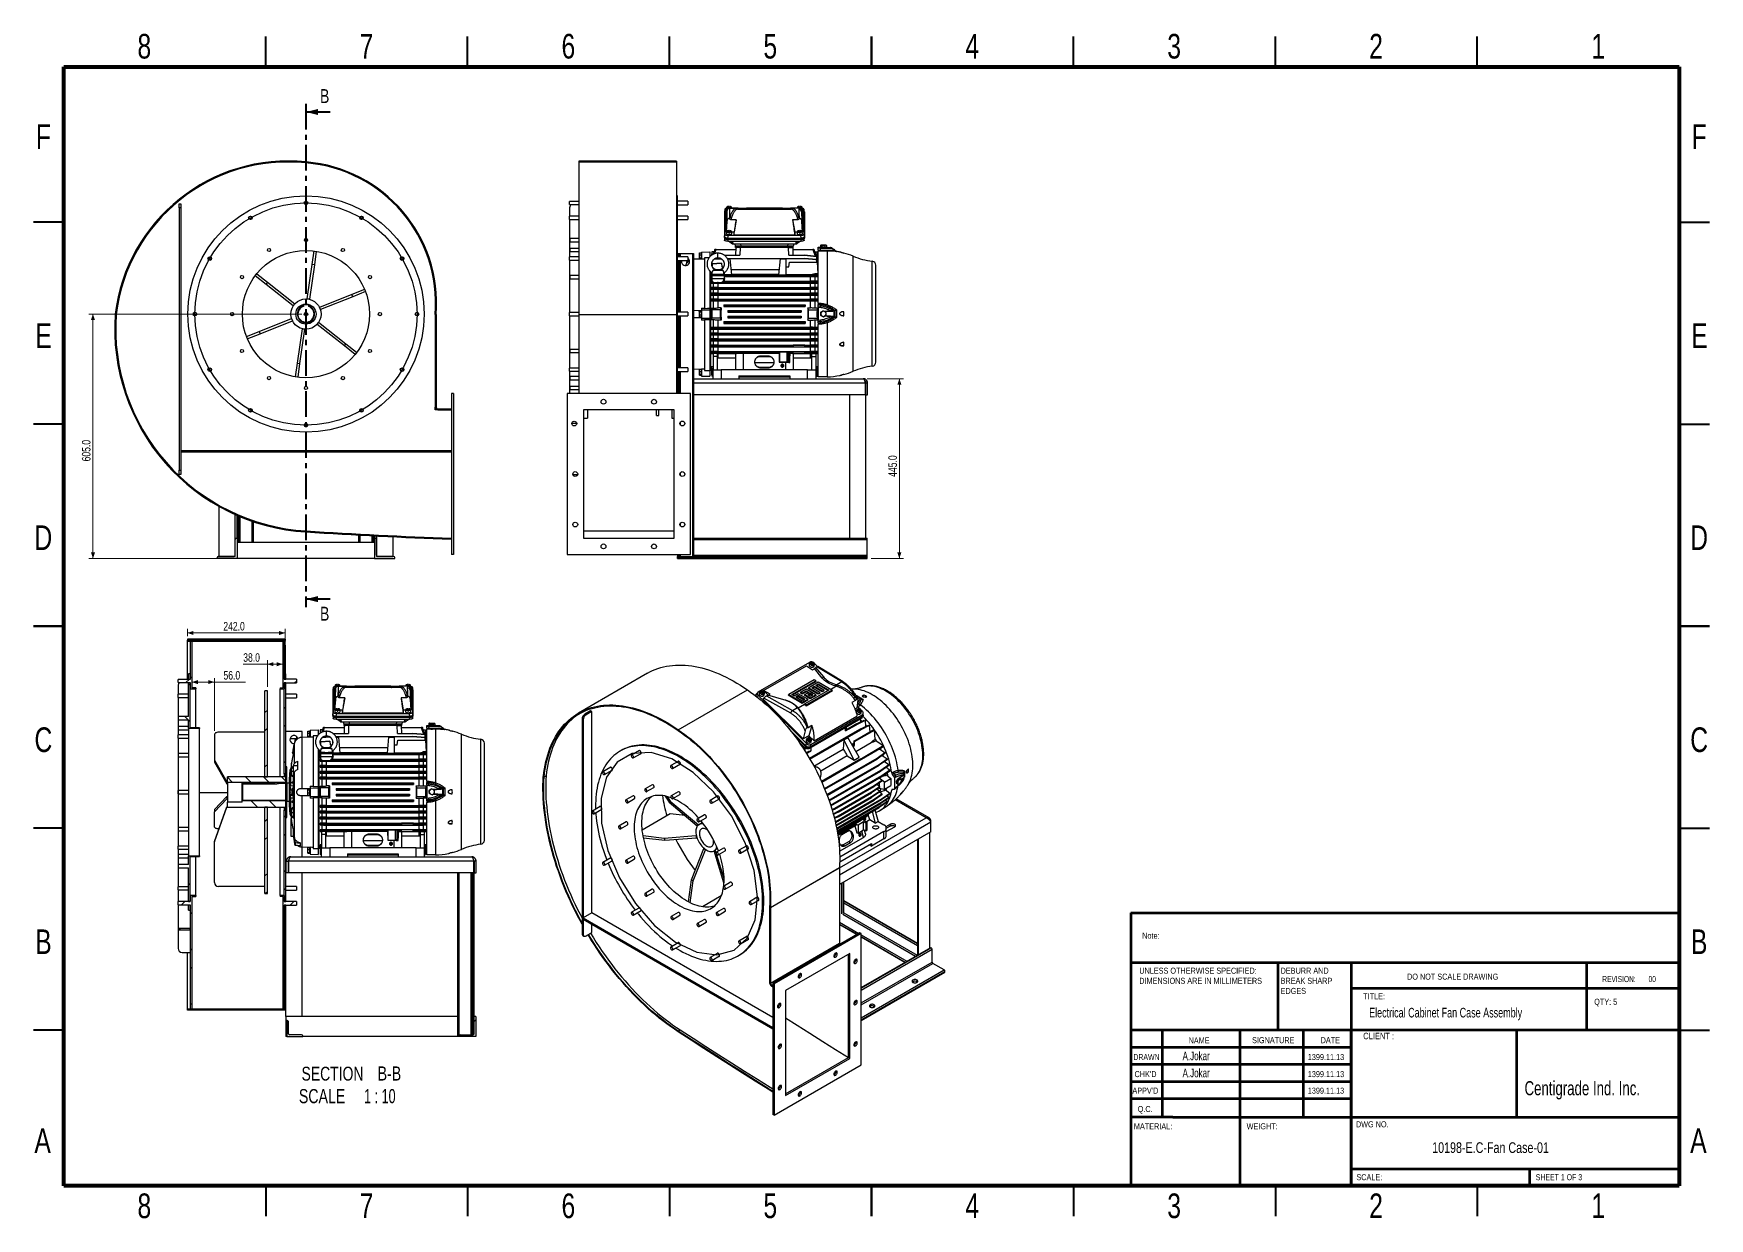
# Model space of a CAD drawing. Header units: millimetres. Extents: x 2 to 418, y 2 to 295.
import ezdxf

# ---------------------------------------------------------------- set-up
doc = ezdxf.new("R2010")
doc.units = ezdxf.units.MM
doc.linetypes.add('CENTER', pattern=[10.16, 6.35, -1.27, 1.27, -1.27])
doc.styles.add('SLDTEXTSTYLE0', font='TXT', dxfattribs={"width": 0.75})
doc.styles.add('SLDTEXTSTYLE1', font='TXT', dxfattribs={"width": 0.686449})
doc.styles.add('SLDTEXTSTYLE2', font='TXT', dxfattribs={"width": 0.652778})
doc.styles.add('SLDTEXTSTYLE3', font='TXT', dxfattribs={"width": 0.6875})
doc.styles.add('SLDTEXTSTYLE4', font='TXT', dxfattribs={"width": 0.7})
doc.styles.add('SLDTEXTSTYLE5', font='TXT', dxfattribs={"width": 0.666667})
doc.dimstyles.new('SLDDIMSTYLE0', dxfattribs={"dimtxt": 2.116667, "dimasz": 1.5, "dimexe": 0, "dimexo": 0.0625, "dimgap": 0.529167, "dimtad": 1, "dimdec": 1, "dimlfac": 10, "dimrnd": 1e-09, "dimzin": 4, "dimdsep": 46, "dimtxsty": 'SLDTEXTSTYLE0', "dimsah": 1, "dimcen": 0.09, "dimadec": 0, "dimazin": 1, "dimtfac": 1, "dimtdec": 1, "dimtofl": 0, "dimtmove": 0, "dimatfit": 3, "dimfxl": 0, "dimfrac": 2, "dimtolj": 1, "dimtzin": 12, "dimarcsym": 0})

msp = doc.modelspace()

# ---------------------------------------------------------------- texts
at = {"color": 7, "linetype": 'Continuous', "lineweight": 0}
for s, insert, char_height, attachment_point, style in [('8', (29.939, 295.114), 6.096, 2, 'SLDTEXTSTYLE0'), ('7', (84.939, 295.114), 6.096, 2, 'SLDTEXTSTYLE0'), ('6', (134.939, 295.114), 6.096, 2, 'SLDTEXTSTYLE0'), ('5', (184.939, 295.114), 6.096, 2, 'SLDTEXTSTYLE0'), ('4', (234.939, 295.114), 6.096, 2, 'SLDTEXTSTYLE0'), ('3', (284.939, 295.114), 6.096, 2, 'SLDTEXTSTYLE0'), ('2', (334.939, 295.114), 6.096, 2, 'SLDTEXTSTYLE0'), ('1', (389.939, 295.114), 6.096, 2, 'SLDTEXTSTYLE0'), ('F', (4.937, 272.726), 6.096, 2, 'SLDTEXTSTYLE0'), ('F', (414.937, 272.726), 6.096, 2, 'SLDTEXTSTYLE0'), ('E', (5.011, 223.476), 6.096, 2, 'SLDTEXTSTYLE0'), ('E', (415.011, 223.476), 6.096, 2, 'SLDTEXTSTYLE0'), ('D', (4.93, 173.476), 6.096, 2, 'SLDTEXTSTYLE0'), ('D', (414.93, 173.476), 6.096, 2, 'SLDTEXTSTYLE0'), ('C', (4.937, 123.476), 6.096, 2, 'SLDTEXTSTYLE0'), ('C', (414.937, 123.476), 6.096, 2, 'SLDTEXTSTYLE0'), ('B', (4.953, 73.476), 6.096, 2, 'SLDTEXTSTYLE0'), ('Note:', (277.032, 72.666), 1.5, 1, 'SLDTEXTSTYLE0'), ('B', (414.953, 73.476), 6.096, 2, 'SLDTEXTSTYLE0'), ('DO NOT SCALE DRAWING', (342.615, 62.533), 1.5, 1, 'SLDTEXTSTYLE0'), ('REVISION:       00', (390.955, 61.935), 1.5, 1, 'SLDTEXTSTYLE2'), ('TITLE:', (331.76, 57.684), 1.5, 1, 'SLDTEXTSTYLE0'), ('Electrical Cabinet Fan Case Assembly', (333.215, 54.065), 2.38125, 1, 'SLDTEXTSTYLE4'), ('QTY: 5', (388.958, 56.305), 1.5, 1, 'SLDTEXTSTYLE0'), ('NAME', (288.522, 46.751), 1.5, 1, 'SLDTEXTSTYLE0'), ('SIGNATURE', (304.234, 46.812), 1.5, 1, 'SLDTEXTSTYLE0'), ('DATE', (321.218, 46.812), 1.5, 1, 'SLDTEXTSTYLE0'), ('CLIENT :', (331.76, 47.885), 1.5875, 1, 'SLDTEXTSTYLE4'), ('DRAWN', (274.843, 42.635), 1.5, 1, 'SLDTEXTSTYLE1'), ('A.Jokar', (287.033, 43.219), 2.1167, 1, 'SLDTEXTSTYLE4'), ('1399.11.13', (318.038, 42.635), 1.5, 1, 'SLDTEXTSTYLE0'), ("CHK'D", (275.139, 38.412), 1.5, 1, 'SLDTEXTSTYLE0'), ('A.Jokar', (287.033, 38.996), 2.1167, 1, 'SLDTEXTSTYLE4'), ('1399.11.13', (318.038, 38.412), 1.5, 1, 'SLDTEXTSTYLE0'), ("APPV'D", (274.602, 34.316), 1.5, 1, 'SLDTEXTSTYLE0'), ('1399.11.13', (318.038, 34.316), 1.5, 1, 'SLDTEXTSTYLE0'), ('Centigrade Ind. Inc.', (371.708, 35.923), 3.5, 1, 'SLDTEXTSTYLE4'), ('Q.C.', (275.915, 29.776), 1.5, 1, 'SLDTEXTSTYLE0'), ('MATERIAL:', (274.975, 25.505), 1.5, 1, 'SLDTEXTSTYLE0'), ('WEIGHT:', (302.894, 25.503), 1.4986, 1, 'SLDTEXTSTYLE0'), ('DWG NO.', (329.953, 25.986), 1.5, 1, 'SLDTEXTSTYLE0'), ('A', (4.757, 24.226), 6.096, 2, 'SLDTEXTSTYLE0'), ('10198-E.C-Fan Case-01', (348.832, 20.786), 2.64583, 1, 'SLDTEXTSTYLE0'), ('A', (414.757, 24.226), 6.096, 2, 'SLDTEXTSTYLE0'), ('SCALE:', (330.074, 12.9), 1.5, 1, 'SLDTEXTSTYLE0'), ('SHEET 1 OF 3', (374.478, 12.9), 1.5, 1, 'SLDTEXTSTYLE3'), ('8', (29.939, 8.114), 6.096, 2, 'SLDTEXTSTYLE0'), ('7', (84.939, 8.114), 6.096, 2, 'SLDTEXTSTYLE0'), ('6', (134.939, 8.114), 6.096, 2, 'SLDTEXTSTYLE0'), ('5', (184.939, 8.114), 6.096, 2, 'SLDTEXTSTYLE0'), ('4', (234.939, 8.114), 6.096, 2, 'SLDTEXTSTYLE0'), ('3', (284.939, 8.114), 6.096, 2, 'SLDTEXTSTYLE0'), ('2', (334.939, 8.114), 6.096, 2, 'SLDTEXTSTYLE0'), ('1', (389.939, 8.114), 6.096, 2, 'SLDTEXTSTYLE0')]:
    msp.add_mtext(s, dxfattribs=dict(at, insert=insert, char_height=char_height, attachment_point=attachment_point, style=style))
at = {"color": 7, "linetype": 'Continuous', "char_height": 3.44, "attachment_point": 1, "style": 'SLDTEXTSTYLE0'}
for insert in [(73.444, 281.445), (73.444, 153.331)]:
    msp.add_mtext('B', dxfattribs=dict(at, insert=insert))

# ---------------------------------------------------------------- blocks, each defined once
blk = doc.blocks.new('SW_NOTE_0')
at = {"color": 0, "linetype": 'Continuous', "lineweight": 0, "char_height": 1.5, "attachment_point": 1, "style": 'SLDTEXTSTYLE0'}
for s, insert in [('UNLESS OTHERWISE SPECIFIED:', (0, 1.93)), ('DIMENSIONS ARE IN MILLIMETERS', (0, -0.57))]:
    blk.add_mtext(s, dxfattribs=dict(at, insert=insert))
blk = doc.blocks.new('SW_NOTE_1')
at = {"color": 0, "linetype": 'Continuous', "lineweight": 0, "char_height": 1.5, "attachment_point": 1, "style": 'SLDTEXTSTYLE0'}
for s, insert in [('DEBURR AND', (0, 1.93)), ('BREAK SHARP', (0, -0.57)), ('EDGES', (0, -3.07))]:
    blk.add_mtext(s, dxfattribs=dict(at, insert=insert))
blk = doc.blocks.new('_D')
at = {"color": 7, "linetype": 'Continuous', "lineweight": 18}
for p, q in [((68.96, 225.77), (16.22, 225.77)), ((17.22, 225.77), (17.22, 165.27)), ((51.96, 165.27), (16.22, 165.27))]:
    blk.add_line(p, q, dxfattribs=at)
for points in [[(17.22, 225.77), (16.72, 224.27), (17.72, 224.27)], [(17.22, 165.27), (17.72, 166.77), (16.72, 166.77)]]:
    blk.add_solid(points, dxfattribs=at)
at = {"color": 7, "linetype": 'Continuous', "lineweight": 18, "insert": (14.49, 189.31), "char_height": 2.117, "attachment_point": 1, "rotation": 90, "style": 'SLDTEXTSTYLE0'}
blk.add_mtext('605.0', dxfattribs=at)
blk = doc.blocks.new('_D_1')
at = {"color": 7, "linetype": 'Continuous', "lineweight": 18}
for p, q in [((208.95, 209.77), (217.9, 209.77)), ((216.9, 209.77), (216.9, 165.27)), ((209.95, 165.27), (217.9, 165.27))]:
    blk.add_line(p, q, dxfattribs=at)
for points in [[(216.9, 209.77), (216.4, 208.27), (217.4, 208.27)], [(216.9, 165.27), (217.4, 166.77), (216.4, 166.77)]]:
    blk.add_solid(points, dxfattribs=at)
at = {"color": 7, "linetype": 'Continuous', "lineweight": 18, "insert": (214.17, 185.49), "char_height": 2.117, "attachment_point": 1, "rotation": 90, "style": 'SLDTEXTSTYLE0'}
blk.add_mtext('445.0', dxfattribs=at)
blk = doc.blocks.new('_D_2')
at = {"color": 7, "linetype": 'Continuous', "lineweight": 18}
for p, q in [((60.4, 139.11), (54.43, 139.11)), ((60.4, 133.55), (60.4, 140.11)), ((60.4, 139.11), (64.2, 139.11))]:
    blk.add_line(p, q, dxfattribs=at)
for points in [[(60.4, 139.11), (61.9, 138.61), (61.9, 139.61)], [(64.2, 139.11), (62.7, 139.61), (62.7, 138.61)]]:
    blk.add_solid(points, dxfattribs=at)
at = {"color": 7, "linetype": 'Continuous', "lineweight": 18, "insert": (54.43, 141.83), "char_height": 2.117, "attachment_point": 1, "style": 'SLDTEXTSTYLE0'}
blk.add_mtext('38.0', dxfattribs=at)
blk = doc.blocks.new('_D_3')
at = {"color": 7, "linetype": 'Continuous', "lineweight": 18}
for p, q in [((47.3, 134.69), (41.7, 134.69)), ((47.3, 122.65), (47.3, 135.69)), ((47.3, 134.69), (55.01, 134.69))]:
    blk.add_line(p, q, dxfattribs=at)
for points in [[(41.7, 134.69), (43.2, 134.19), (43.2, 135.19)], [(47.3, 134.69), (45.8, 135.19), (45.8, 134.19)]]:
    blk.add_solid(points, dxfattribs=at)
at = {"color": 7, "linetype": 'Continuous', "lineweight": 18, "insert": (49.54, 137.42), "char_height": 2.117, "attachment_point": 1, "style": 'SLDTEXTSTYLE0'}
blk.add_mtext('56.0', dxfattribs=at)
blk = doc.blocks.new('_D_4')
at = {"color": 7, "linetype": 'Continuous', "lineweight": 18}
for p, q in [((40.6, 146.07), (40.6, 147.84)), ((64.8, 146.84), (40.6, 146.84)), ((64.8, 145.07), (64.8, 147.84))]:
    blk.add_line(p, q, dxfattribs=at)
for points in [[(40.6, 146.84), (42.1, 146.34), (42.1, 147.34)], [(64.8, 146.84), (63.3, 147.34), (63.3, 146.34)]]:
    blk.add_solid(points, dxfattribs=at)
at = {"color": 7, "linetype": 'Continuous', "lineweight": 18, "insert": (49.5, 149.57), "char_height": 2.117, "attachment_point": 1, "style": 'SLDTEXTSTYLE0'}
blk.add_mtext('242.0', dxfattribs=at)
blk = doc.blocks.new('SW_NOTE_2')
at = {"color": 0, "linetype": 'Continuous', "lineweight": 0, "attachment_point": 2}
for s, insert, char_height, style in [('SECTION', (9.41, 4.43), 3.44, 'SLDTEXTSTYLE0'), ('B-B', (23.51, 4.5), 3.5, 'SLDTEXTSTYLE0'), ('SCALE', (6.84, -1.1), 3.5, 'SLDTEXTSTYLE0'), ('1 : 10', (21.13, -1.1), 3.5, 'SLDTEXTSTYLE5')]:
    blk.add_mtext(s, dxfattribs=dict(at, insert=insert, char_height=char_height, style=style))

# ---------------------------------------------------------------- dimensions: what is measured, and where the dimension line sits
at = {"color": 7, "linetype": 'Continuous', "lineweight": 18}
for base, p1, p2, angle, picture, middle in [((17.217, 165.271), (69.961, 225.771), (52.961, 165.271), 90, '_D', (17.217, 192.832)), ((216.902, 165.271), (207.948, 209.771), (208.948, 165.271), 90, '_D_1', (216.902, 189.006)), ((40.598, 146.844), (64.798, 144.075), (40.598, 145.075), 0, '_D_4', (53.021, 146.844))]:
    dim = msp.add_linear_dim(base=base, p1=p1, p2=p2, angle=angle, dimstyle='SLDDIMSTYLE0', dxfattribs=at)
    dim.commit()
    dim.dimension.update_dxf_attribs({"geometry": picture, "text_midpoint": middle, "dimtype": 160})
for base, p1, p2, picture, middle in [((64.198, 139.105), (60.398, 132.545), (64.198, 144.845), '_D_2', (57.165, 139.105)), ((41.698, 134.689), (47.298, 121.648), (41.698, 133.245), '_D_3', (52.272, 134.689))]:
    dim = msp.add_linear_dim(base=base, p1=p1, p2=p2, dimstyle='SLDDIMSTYLE0', dxfattribs=at)
    dim.commit()
    dim.dimension.update_dxf_attribs({"geometry": picture, "text_midpoint": middle, "dimtype": 160})

# ---------------------------------------------------------------- hatches: boundary and pattern name
at = {"linetype": 'Continuous', "lineweight": 18}
h = msp.add_hatch(dxfattribs=at)
h.set_pattern_fill('ANSI32', style=0)
h.paths.add_polyline_path([(41.698, 133.245), (41.698, 144.845), (41.298, 144.845), (41.298, 135.345), (38.298, 135.345), (38.298, 134.545), (41.298, 134.545), (41.298, 133.045), (42.698, 133.045), (42.698, 133.245)], flags=0)
h = msp.add_hatch(dxfattribs=at)
h.set_pattern_fill('ANSI32', angle=90, style=0)
h.paths.add_polyline_path([(40.598, 145.096), (40.598, 144.918), (40.598, 144.845), (64.798, 144.845), (64.798, 144.918), (64.798, 145.096)], flags=0)
h = msp.add_hatch(dxfattribs=at)
h.set_pattern_fill('ANSI32', style=0)
h.paths.add_polyline_path([(64.598, 144.845), (64.198, 144.845), (64.198, 133.245), (63.598, 133.245), (63.598, 133.045), (64.598, 133.045), (64.598, 134.495), (67.598, 134.495), (67.598, 135.395), (64.598, 135.395)], flags=0)
h = msp.add_hatch(dxfattribs=at)
h.set_pattern_fill('ANSI32', angle=90, style=0)
h.paths.add_polyline_path([(64.598, 143.842), (64.798, 143.842), (64.798, 144.845), (64.598, 144.845)], flags=0)
h = msp.add_hatch(dxfattribs=at)
h.set_pattern_fill('ANSI32', angle=90, style=0)
h.paths.add_polyline_path([(40.898, 134.495), (40.898, 126.145), (38.398, 126.145), (38.398, 125.345), (40.898, 125.345), (40.898, 123.195), (43.598, 123.195), (43.598, 123.395), (41.298, 123.395), (41.298, 134.495)], flags=0)
h = msp.add_hatch(dxfattribs=at)
h.set_pattern_fill('ANSI32', angle=90, style=0)
h.paths.add_polyline_path([(41.298, 135.395), (41.298, 136.695), (40.898, 136.695), (40.898, 135.395)], flags=0)
h = msp.add_hatch(dxfattribs=at)
h.set_pattern_fill('ANSI32', angle=90, style=0)
h.paths.add_polyline_path([(64.998, 135.395), (64.998, 136.695), (64.598, 136.695), (64.598, 135.395)], flags=0)
h = msp.add_hatch(dxfattribs=at)
h.set_pattern_fill('ANSI32', angle=90, style=0)
h.paths.add_polyline_path([(64.598, 111.945), (64.998, 111.945), (64.998, 134.495), (64.598, 134.495)], flags=0)
h = msp.add_hatch(dxfattribs=at)
h.set_pattern_fill('ANSI32', style=0)
h.paths.add_polyline_path([(60.398, 111.195), (60.398, 132.545), (59.798, 132.545), (59.798, 111.195)], flags=0)
h = msp.add_hatch(dxfattribs=at)
h.set_pattern_fill('ANSI34', angle=90, style=0)
h.paths.add_polyline_path([(50.498, 111.195), (50.498, 109.945), (54.148, 109.945), (54.148, 109.875), (65.198, 109.875), (65.198, 111.195)], flags=0)
h = msp.add_hatch(dxfattribs=at)
h.set_pattern_fill('ANSI34', angle=90, style=0)
edge = h.paths.add_edge_path(flags=0)
edge.add_line((50.498, 104.945), (50.498, 103.695))
edge.add_line((50.498, 103.695), (65.198, 103.695))
edge.add_line((65.198, 103.695), (65.198, 105.345))
edge.add_line((65.198, 105.345), (54.198, 105.345))
edge.add_arc((54.198, 105.295), 0.05, 90, 180)
edge.add_line((54.148, 105.295), (54.148, 104.945))
edge.add_line((54.148, 104.945), (50.498, 104.945))
h = msp.add_hatch(dxfattribs=at)
h.set_pattern_fill('ANSI32', style=0)
h.paths.add_polyline_path([(59.798, 103.695), (59.798, 82.345), (60.398, 82.345), (60.398, 103.695)], flags=0)
h = msp.add_hatch(dxfattribs=at)
h.set_pattern_fill('ANSI32', angle=90, style=0)
h.paths.add_polyline_path([(64.998, 102.945), (64.598, 102.945), (64.598, 80.395), (64.998, 80.395)], flags=0)
h = msp.add_hatch(dxfattribs=at)
h.set_pattern_fill('ANSI32', angle=90, style=0)
h.paths.add_polyline_path([(38.398, 89.545), (38.398, 88.745), (40.898, 88.745), (40.898, 80.395), (41.298, 80.395), (41.298, 91.495), (43.598, 91.495), (43.598, 91.695), (40.898, 91.695), (40.898, 89.545)], flags=0)
h = msp.add_hatch(dxfattribs=at)
h.set_pattern_fill('ANSI32', style=0)
h.paths.add_polyline_path([(41.698, 53.767), (41.698, 81.645), (42.698, 81.645), (42.698, 81.845), (41.298, 81.845), (41.298, 80.345), (38.298, 80.345), (38.298, 79.545), (41.298, 79.545), (41.298, 53.767)], flags=0)
h = msp.add_hatch(dxfattribs=at)
h.set_pattern_fill('ANSI32', angle=90, style=0)
h.paths.add_polyline_path([(40.898, 79.495), (40.898, 78.195), (41.298, 78.195), (41.298, 79.495)], flags=0)
h = msp.add_hatch(dxfattribs=at)
h.set_pattern_fill('ANSI32', style=0)
h.paths.add_polyline_path([(63.598, 81.645), (64.198, 81.645), (64.198, 53.767), (64.598, 53.767), (64.598, 79.495), (67.598, 79.495), (67.598, 80.395), (64.598, 80.395), (64.598, 81.845), (63.598, 81.845)], flags=0)
h = msp.add_hatch(dxfattribs=at)
h.set_pattern_fill('ANSI32', angle=90, style=0)
h.paths.add_polyline_path([(64.598, 79.495), (64.598, 78.195), (64.998, 78.195), (64.998, 79.495)], flags=0)
h = msp.add_hatch(dxfattribs=at)
h.set_pattern_fill('ANSI32', angle=90, style=0)
h.paths.add_polyline_path([(41.298, 73.317), (41.298, 73.717), (38.298, 73.717), (38.298, 73.317)], flags=0)
h = msp.add_hatch(dxfattribs=at)
h.set_pattern_fill('ANSI32', angle=90, style=0)
h.paths.add_polyline_path([(40.598, 53.767), (40.598, 53.516), (64.798, 53.516), (64.798, 53.767), (64.798, 54.768), (64.598, 54.768), (64.598, 53.767)], flags=0)

# ---------------------------------------------------------------- linework, layer by layer
at = {"color": 7, "linetype": 'Continuous', "lineweight": 35}
for p, q in [((60, 287), (60, 294.5)), ((110, 287), (110, 294.5)), ((160, 287), (160, 294.5)), ((210, 294.5), (210, 287)), ((210, 287), (210, 294.5)), ((260, 287), (260, 294.5)), ((310, 287), (310, 294.5)), ((360, 287), (360, 294.5)), ((75.961, 275.782), (69.961, 275.782)), ((10, 248.5), (2.5, 248.5)), ((410, 248.5), (417.5, 248.5)), ((10, 198.5), (2.5, 198.5)), ((410, 198.5), (417.5, 198.5)), ((75.961, 155.217), (69.961, 155.217)), ((2.5, 148.5), (10, 148.5)), ((10, 148.5), (2.5, 148.5)), ((417.5, 148.5), (410, 148.5)), ((410, 148.5), (417.5, 148.5)), ((10, 98.5), (2.5, 98.5)), ((410, 98.5), (417.5, 98.5)), ((10, 48.5), (2.5, 48.5)), ((410, 48.5), (417.5, 48.5)), ((60, 10), (60, 2.5)), ((110, 10), (110, 2.5)), ((160, 10), (160, 2.5)), ((210, 2.5), (210, 10)), ((210, 10), (210, 2.5)), ((260, 10), (260, 2.5)), ((310, 10), (310, 2.5)), ((360, 10), (360, 2.5))]:
    msp.add_line(p, q, dxfattribs=at)
at = {"color": 7, "linetype": 'Continuous', "lineweight": 70}
for p, q in [((10, 10), (10, 287)), ((10, 287), (410, 287)), ((410, 287), (410, 10)), ((410, 10), (10, 10))]:
    msp.add_line(p, q, dxfattribs=at)
at = {"color": 7, "linetype": 'CENTER', "lineweight": 35}
msp.add_line((69.961, 277.782), (69.961, 153.217), dxfattribs=at)
at = {"color": 7, "linetype": 'Continuous', "lineweight": 25}
for p, q in [((69.954, 263.172), (69.979, 263.421)), ((69.989, 263.42), (69.969, 263.171)), ((161.748, 263.651), (137.548, 263.651)), ((137.548, 263.651), (137.548, 263.421)), ((137.548, 263.421), (137.548, 263.42)), ((137.548, 263.421), (161.748, 263.421)), ((137.548, 263.42), (137.548, 225.677)), ((137.548, 263.42), (161.748, 263.42)), ((161.748, 263.651), (161.748, 263.421)), ((161.748, 263.421), (161.748, 263.42)), ((161.748, 263.42), (161.748, 225.677)), ((137.548, 253.671), (135.248, 253.671)), ((135.248, 253.271), (135.248, 253.671)), ((135.248, 252.871), (135.248, 253.271)), ((161.948, 255.021), (161.748, 255.021)), ((161.948, 240.396), (161.948, 255.021)), ((164.548, 253.721), (161.948, 253.721)), ((164.548, 253.721), (164.548, 252.821)), ((38.561, 253.096), (38.961, 253.096)), ((38.561, 252.096), (38.561, 253.096)), ((38.961, 252.096), (38.561, 252.096)), ((38.561, 252.096), (38.561, 187.096)), ((38.961, 253.096), (38.961, 252.096)), ((38.961, 252.096), (38.961, 187.096)), ((135.248, 252.871), (137.548, 252.871)), ((135.248, 252.096), (135.248, 249.987)), ((137.548, 249.987), (135.248, 249.987)), ((135.248, 249.387), (135.248, 249.987)), ((135.248, 249.187), (135.248, 249.387)), ((135.248, 249.187), (137.548, 249.187)), ((135.248, 249.187), (135.248, 239.921)), ((161.948, 252.821), (164.548, 252.821)), ((164.548, 250.037), (161.948, 250.037)), ((161.948, 249.137), (164.548, 249.137)), ((164.548, 250.037), (164.548, 249.137)), ((173.684, 251.718), (173.56, 251.095)), ((173.682, 251.697), (173.56, 251.085)), ((173.56, 251.085), (173.567, 251.104)), ((173.56, 251.085), (173.56, 244.835)), ((173.682, 251.697), (173.683, 245.535)), ((174.01, 251.163), (174.036, 251.501)), ((174.01, 246.069), (174.01, 251.163)), ((174.251, 251.416), (174.036, 251.501)), ((174.135, 252.203), (174.085, 251.668)), ((174.632, 252.23), (174.282, 252.23)), ((174.282, 252.162), (174.282, 252.23)), ((174.282, 252.23), (174.355, 252.162)), ((174.632, 252.162), (174.282, 252.162)), ((174.632, 252.397), (174.632, 252.23)), ((174.632, 252.23), (174.632, 252.162)), ((174.632, 252.162), (174.632, 252.057)), ((174.632, 252.094), (174.832, 252.094)), ((174.643, 252.058), (174.85, 251.977)), ((174.643, 252.058), (175.129, 252.058)), ((174.9, 249.455), (174.812, 249.455)), ((174.832, 252.397), (174.832, 252.23)), ((175.182, 252.23), (174.832, 252.23)), ((174.832, 252.23), (174.832, 252.162)), ((174.832, 252.162), (174.832, 252.058)), ((175.182, 252.162), (174.832, 252.162)), ((174.85, 251.977), (176.564, 251.977)), ((174.9, 249.455), (174.901, 249.448)), ((175.182, 252.23), (175.109, 252.162)), ((176.589, 252.02), (175.129, 252.058)), ((175.327, 249.667), (175.173, 249.123)), ((176.498, 249.123), (175.173, 249.123)), ((175.182, 252.162), (175.182, 252.23)), ((175.343, 252.053), (175.329, 252.203)), ((176.498, 249.123), (175.96, 246.069)), ((176.564, 251.977), (176.594, 251.978)), ((176.594, 251.978), (176.652, 251.979)), ((176.949, 251.729), (176.892, 251.727)), ((176.994, 251.967), (179.021, 251.967)), ((177.084, 251.83), (178.956, 251.83)), ((177.249, 251.756), (177.275, 251.754)), ((178.911, 251.674), (179.025, 251.921)), ((188.053, 251.674), (178.911, 251.674)), ((178.932, 251.778), (179.025, 251.977)), ((178.932, 251.733), (179.025, 251.934)), ((178.932, 251.726), (179.025, 251.926)), ((178.932, 251.733), (178.932, 251.778)), ((178.935, 251.733), (178.932, 251.733)), ((179.025, 251.977), (179.025, 251.934)), ((187.939, 251.977), (179.025, 251.977)), ((179.025, 251.934), (180.939, 251.934)), ((179.025, 251.926), (179.025, 251.921)), ((187.425, 251.926), (179.025, 251.926)), ((179.025, 251.921), (187.939, 251.921)), ((179.539, 251.972), (187.939, 251.972)), ((179.539, 251.964), (179.539, 251.972)), ((179.543, 251.964), (179.539, 251.972)), ((180.939, 251.964), (179.539, 251.964)), ((179.539, 251.959), (179.539, 251.938)), ((180.426, 251.959), (179.539, 251.959)), ((179.549, 251.938), (179.539, 251.959)), ((179.539, 251.938), (180.426, 251.938)), ((180.416, 251.938), (180.426, 251.959)), ((180.426, 251.938), (180.426, 251.959)), ((180.939, 251.934), (180.939, 251.964)), ((180.957, 251.926), (180.939, 251.964)), ((180.943, 251.926), (180.939, 251.934)), ((181.807, 251.926), (181.825, 251.964)), ((181.81, 251.926), (181.825, 251.959)), ((181.813, 251.926), (181.825, 251.951)), ((181.822, 251.926), (181.825, 251.934)), ((181.825, 251.964), (181.825, 251.959)), ((183.739, 251.964), (181.825, 251.964)), ((181.825, 251.959), (183.225, 251.959)), ((181.825, 251.951), (181.825, 251.934)), ((183.225, 251.951), (181.825, 251.951)), ((181.825, 251.934), (183.739, 251.934)), ((183.225, 251.947), (182.339, 251.947)), ((182.339, 251.947), (182.339, 251.938)), ((182.343, 251.938), (182.339, 251.947)), ((182.339, 251.938), (183.225, 251.938)), ((183.222, 251.951), (183.225, 251.959)), ((183.222, 251.938), (183.225, 251.947)), ((183.225, 251.959), (183.225, 251.951)), ((183.225, 251.938), (183.225, 251.947)), ((183.739, 251.934), (183.739, 251.964)), ((183.757, 251.926), (183.739, 251.964)), ((183.743, 251.926), (183.739, 251.934)), ((184.607, 251.926), (184.625, 251.964)), ((184.622, 251.926), (184.625, 251.934)), ((184.625, 251.964), (184.625, 251.934)), ((187.939, 251.964), (184.625, 251.964)), ((184.625, 251.934), (185.139, 251.934)), ((185.139, 251.959), (186.025, 251.959)), ((185.139, 251.934), (185.139, 251.959)), ((185.154, 251.926), (185.139, 251.959)), ((185.143, 251.926), (185.139, 251.934)), ((186.01, 251.926), (186.025, 251.959)), ((186.022, 251.926), (186.025, 251.934)), ((186.025, 251.959), (186.025, 251.934)), ((186.025, 251.934), (186.539, 251.934)), ((186.539, 251.959), (187.425, 251.959)), ((186.539, 251.934), (186.539, 251.959)), ((186.554, 251.926), (186.539, 251.959)), ((186.543, 251.926), (186.539, 251.934)), ((187.41, 251.926), (187.425, 251.959)), ((187.425, 251.959), (187.425, 251.926)), ((187.939, 251.972), (187.939, 251.977)), ((188.032, 251.778), (187.939, 251.977)), ((188.032, 251.771), (187.939, 251.972)), ((187.939, 251.921), (187.939, 251.964)), ((188.032, 251.765), (187.939, 251.964)), ((188.053, 251.674), (187.939, 251.921)), ((187.944, 251.967), (189.97, 251.967)), ((188.008, 251.83), (189.88, 251.83)), ((188.032, 251.771), (188.029, 251.771)), ((188.032, 251.778), (188.032, 251.771)), ((188.032, 251.765), (188.032, 251.727)), ((188.032, 251.727), (190.072, 251.727)), ((190.072, 251.727), (190.015, 251.729)), ((190.312, 251.979), (190.37, 251.978)), ((190.37, 251.978), (190.4, 251.977)), ((191.835, 252.058), (190.375, 252.02)), ((192.114, 251.977), (190.4, 251.977)), ((191.791, 249.123), (190.466, 249.123)), ((190.466, 249.123), (191.005, 246.069)), ((191.635, 252.203), (191.621, 252.053)), ((191.791, 249.123), (191.637, 249.667)), ((192.132, 252.23), (191.782, 252.23)), ((191.782, 252.162), (191.782, 252.23)), ((191.782, 252.23), (191.855, 252.162)), ((192.132, 252.162), (191.782, 252.162)), ((192.321, 252.058), (191.835, 252.058)), ((192.063, 249.448), (192.064, 249.455)), ((192.152, 249.455), (192.064, 249.455)), ((192.114, 251.977), (192.321, 252.058)), ((192.132, 252.397), (192.132, 252.23)), ((192.132, 252.23), (192.132, 252.162)), ((192.132, 252.162), (192.132, 252.058)), ((192.132, 252.094), (192.332, 252.094)), ((192.332, 252.397), (192.332, 252.23)), ((192.682, 252.23), (192.332, 252.23)), ((192.332, 252.23), (192.332, 252.162)), ((192.682, 252.162), (192.332, 252.162)), ((192.332, 252.162), (192.332, 252.057)), ((192.682, 252.23), (192.609, 252.162)), ((192.682, 252.162), (192.682, 252.23)), ((192.928, 251.501), (192.713, 251.416)), ((192.877, 251.695), (192.829, 252.203)), ((192.928, 251.501), (192.955, 251.163)), ((192.955, 251.163), (192.955, 246.069)), ((193.403, 251.104), (193.28, 251.717)), ((193.282, 251.697), (193.281, 245.535)), ((193.405, 251.085), (193.282, 251.697)), ((193.396, 251.104), (193.405, 251.085)), ((193.405, 251.082), (193.402, 251.09)), ((193.405, 251.085), (193.405, 244.835)), ((193.405, 244.849), (193.405, 251.082)), ((173.56, 244.835), (173.683, 245.535)), ((174.193, 248.686), (174.01, 246.069)), ((174.121, 246.069), (174.01, 246.069)), ((174.135, 246.22), (174.082, 245.657)), ((174.632, 246.248), (174.282, 246.248)), ((174.282, 246.18), (174.282, 246.248)), ((174.282, 246.248), (174.355, 246.18)), ((174.632, 246.18), (174.282, 246.18)), ((174.471, 245.265), (174.347, 244.565)), ((174.471, 245.265), (192.493, 245.265)), ((174.632, 246.415), (174.632, 246.248)), ((174.632, 246.248), (174.632, 246.18)), ((174.632, 246.18), (174.632, 246.012)), ((174.632, 246.111), (174.832, 246.111)), ((174.632, 246.012), (174.632, 245.818)), ((174.832, 245.983), (174.632, 245.983)), ((174.632, 245.94), (174.832, 245.94)), ((174.832, 246.415), (174.832, 246.248)), ((175.182, 246.248), (174.832, 246.248)), ((174.832, 246.248), (174.832, 246.18)), ((174.832, 246.18), (174.832, 246.012)), ((175.182, 246.18), (174.832, 246.18)), ((174.832, 246.012), (174.832, 245.818)), ((175.182, 246.248), (175.109, 246.18)), ((175.182, 246.18), (175.182, 246.248)), ((175.382, 245.657), (175.329, 246.22)), ((175.96, 246.069), (175.343, 246.069)), ((175.96, 245.402), (175.96, 246.069)), ((175.96, 245.402), (191.005, 245.402)), ((191.005, 246.069), (191.005, 245.402)), ((191.621, 246.069), (191.005, 246.069)), ((191.635, 246.22), (191.582, 245.657)), ((192.132, 246.248), (191.782, 246.248)), ((191.782, 246.18), (191.782, 246.248)), ((191.782, 246.248), (191.855, 246.18)), ((192.132, 246.18), (191.782, 246.18)), ((192.132, 246.415), (192.132, 246.248)), ((192.132, 246.248), (192.132, 246.18)), ((192.132, 246.18), (192.132, 246.012)), ((192.132, 246.111), (192.332, 246.111)), ((192.132, 246.012), (192.132, 245.818)), ((192.332, 245.983), (192.132, 245.983)), ((192.132, 245.94), (192.332, 245.94)), ((192.332, 246.415), (192.332, 246.248)), ((192.682, 246.248), (192.332, 246.248)), ((192.332, 246.248), (192.332, 246.18)), ((192.682, 246.18), (192.332, 246.18)), ((192.332, 246.18), (192.332, 246.012)), ((192.332, 246.012), (192.332, 245.818)), ((192.617, 244.565), (192.493, 245.265)), ((192.682, 246.248), (192.609, 246.18)), ((192.682, 246.18), (192.682, 246.248)), ((192.955, 246.069), (192.772, 248.686)), ((192.882, 245.657), (192.829, 246.22)), ((192.955, 246.069), (192.843, 246.069)), ((193.281, 245.535), (193.405, 244.835)), ((71.93, 241.398), (71.441, 238.036)), ((72.523, 241.312), (72.035, 237.95)), ((137.548, 244.471), (135.348, 244.471)), ((135.348, 244.071), (135.348, 244.471)), ((135.348, 243.671), (135.348, 244.071)), ((135.348, 243.671), (137.548, 243.671)), ((137.548, 242.02), (135.348, 242.02)), ((135.348, 241.42), (135.348, 242.02)), ((135.348, 241.22), (135.348, 241.42)), ((135.348, 241.22), (137.548, 241.22)), ((161.948, 240.771), (162.048, 240.771)), ((162.048, 240.771), (162.348, 240.771)), ((162.348, 240.771), (162.348, 239.971)), ((162.348, 240.771), (162.648, 240.771)), ((162.648, 240.771), (165.648, 240.771)), ((165.648, 240.771), (165.648, 165.771)), ((165.648, 240.771), (165.948, 240.771)), ((165.948, 240.771), (165.948, 165.848)), ((167.403, 240.394), (167.403, 240.903)), ((167.403, 240.903), (167.873, 240.903)), ((167.873, 240.394), (167.873, 240.903)), ((167.933, 240.751), (167.873, 240.751)), ((167.933, 241.119), (169.933, 241.171)), ((167.933, 241.119), (167.933, 239.342)), ((169.933, 241.171), (169.933, 239.911)), ((170.428, 241.172), (170.406, 240.339)), ((171.015, 241.171), (170.429, 241.171)), ((170.803, 240.573), (171.015, 241.171)), ((171.221, 241.773), (171.003, 241.176)), ((171.142, 240.709), (171.502, 241.771)), ((171.223, 241.771), (171.222, 241.771)), ((171.276, 241.771), (171.259, 241.771)), ((171.36, 241.771), (171.339, 241.771)), ((171.502, 241.771), (176.466, 241.771)), ((173.562, 244.831), (173.562, 244.567)), ((173.562, 244.562), (173.62, 244.059)), ((173.794, 244.657), (173.794, 244.375)), ((174.347, 244.565), (192.617, 244.565)), ((174.357, 244.295), (192.609, 244.295)), ((174.357, 244.295), (174.415, 243.798)), ((174.415, 243.798), (192.551, 243.798)), ((174.868, 243.623), (174.624, 243.798)), ((175.484, 243.171), (175.475, 243.178)), ((175.484, 243.171), (175.75, 243.171)), ((175.75, 243.171), (175.643, 243.798)), ((175.75, 243.171), (191.217, 243.171)), ((176.339, 242.571), (176.233, 243.171)), ((176.339, 242.271), (176.339, 242.571)), ((176.415, 240.32), (176.483, 242.271)), ((176.726, 242.271), (176.726, 242.571)), ((177.482, 242.271), (177.414, 240.32)), ((177.563, 243.171), (177.668, 242.571)), ((189.298, 242.571), (177.668, 242.571)), ((177.668, 242.271), (177.668, 242.571)), ((189.298, 242.271), (177.668, 242.271)), ((189.298, 242.571), (189.404, 243.171)), ((189.298, 242.271), (189.298, 242.571)), ((189.552, 240.32), (189.484, 242.271)), ((190.24, 242.271), (190.24, 242.571)), ((190.483, 242.271), (190.551, 240.32)), ((190.501, 241.771), (195.464, 241.771)), ((190.733, 243.171), (190.627, 242.571)), ((190.627, 242.271), (190.627, 242.571)), ((191.323, 243.798), (191.217, 243.171)), ((191.217, 243.171), (191.482, 243.171)), ((191.482, 243.171), (191.491, 243.178)), ((192.098, 243.623), (192.342, 243.798)), ((192.551, 243.798), (192.609, 244.295)), ((193.172, 244.657), (193.172, 244.375)), ((193.346, 244.059), (193.405, 244.562)), ((193.405, 244.835), (193.405, 244.567)), ((195.464, 241.771), (196.034, 240.09)), ((195.606, 241.771), (195.627, 241.771)), ((195.691, 241.771), (195.707, 241.771)), ((195.743, 241.771), (195.744, 241.771)), ((195.963, 241.176), (195.745, 241.773)), ((196.344, 240.063), (195.951, 241.171)), ((195.951, 241.171), (196.538, 241.171)), ((196.576, 239.756), (196.539, 241.171)), ((196.833, 242.304), (197.342, 242.29)), ((197.376, 242.031), (196.833, 242.045)), ((196.833, 241.582), (196.833, 242.045)), ((196.833, 228.496), (196.833, 241.33)), ((197.345, 242.762), (197.334, 242.351)), ((197.692, 242.341), (197.334, 242.351)), ((197.345, 242.762), (197.525, 242.816)), ((197.447, 242.818), (197.354, 242.768)), ((197.404, 241.573), (197.376, 242.031)), ((197.525, 242.816), (197.447, 242.818)), ((197.504, 242.346), (197.503, 242.286)), ((198.079, 242.801), (197.525, 242.816)), ((197.525, 242.816), (197.703, 242.753)), ((197.703, 242.753), (197.692, 242.341)), ((198.442, 242.322), (197.692, 242.341)), ((197.703, 242.753), (198.079, 242.801)), ((198.65, 242.786), (198.079, 242.801)), ((198.079, 242.801), (198.453, 242.733)), ((198.453, 242.733), (198.442, 242.322)), ((198.442, 242.322), (198.834, 242.311)), ((198.65, 242.786), (198.453, 242.733)), ((198.845, 242.723), (198.65, 242.786)), ((198.746, 242.784), (198.65, 242.786)), ((198.662, 242.256), (198.664, 242.316)), ((198.845, 242.723), (198.746, 242.784)), ((198.845, 242.723), (198.834, 242.311)), ((198.835, 242.727), (198.845, 242.723)), ((199.064, 228.081), (199.064, 241.326)), ((199.824, 242.21), (199.734, 242.228)), ((200.442, 241.908), (200.373, 241.985)), ((200.74, 241.724), (200.737, 241.725)), ((200.894, 241.626), (200.881, 241.634)), ((201.321, 241.273), (201.34, 241.24)), ((202.183, 241.115), (202.183, 241.115)), ((203.131, 240.883), (203.166, 240.882)), ((71.441, 238.036), (70.204, 229.526)), ((72.035, 237.95), (70.797, 229.439)), ((72.035, 237.95), (71.441, 238.036)), ((137.548, 239.921), (135.248, 239.921)), ((135.248, 239.175), (135.248, 239.921)), ((135.248, 239.121), (135.248, 239.175)), ((135.248, 239.121), (137.548, 239.121)), ((135.248, 239.121), (135.248, 226.171)), ((161.948, 206.071), (161.948, 240.396)), ((164.548, 239.971), (161.948, 239.971)), ((161.948, 239.071), (164.548, 239.071)), ((162.348, 239.071), (162.348, 226.221)), ((164.548, 239.971), (164.548, 239.071)), ((167.933, 239.393), (165.948, 239.339)), ((167.403, 240.394), (167.873, 240.394)), ((167.403, 239.662), (167.403, 240.394)), ((167.403, 239.662), (167.873, 239.662)), ((167.403, 239.439), (167.403, 239.662)), ((167.403, 239.439), (167.873, 239.439)), ((167.873, 239.662), (167.873, 240.394)), ((167.873, 239.439), (167.873, 239.662)), ((167.873, 239.591), (167.933, 239.591)), ((168.654, 239.36), (168.654, 227.272)), ((168.683, 239.698), (168.683, 227.182)), ((170.409, 238.116), (170.458, 238.116)), ((170.546, 238.206), (170.511, 237.693)), ((170.527, 237.649), (170.563, 238.204)), ((170.546, 238.206), (172.835, 238.406)), ((170.563, 238.204), (170.546, 238.206)), ((172.835, 238.404), (170.563, 238.204)), ((172.721, 239.471), (171.011, 239.32)), ((171.016, 239.324), (172.717, 239.472)), ((172.835, 238.404), (172.933, 237.471)), ((172.933, 237.471), (173.358, 237.471)), ((173.582, 240.32), (177.414, 240.32)), ((174.301, 239.547), (193.383, 239.547)), ((174.376, 239.417), (175.033, 239.417)), ((175.379, 235.458), (175.033, 239.417)), ((175.263, 236.79), (187.203, 236.79)), ((187.087, 235.458), (187.433, 239.417)), ((187.433, 239.417), (188.833, 239.417)), ((188.833, 235.458), (188.833, 239.417)), ((188.833, 237.471), (189.533, 237.471)), ((189.533, 237.471), (189.654, 238.621)), ((189.552, 240.32), (193.384, 240.32)), ((189.654, 238.621), (196.608, 238.621)), ((196.406, 239.28), (193.383, 239.547)), ((196.407, 240.054), (193.384, 240.32)), ((193.395, 240.32), (196.418, 240.056)), ((193.395, 239.547), (196.419, 239.283)), ((196.419, 239.283), (196.406, 239.28)), ((196.406, 239.28), (196.453, 238.621)), ((196.418, 240.056), (196.407, 240.054)), ((196.407, 240.054), (196.518, 238.621)), ((196.47, 238.621), (196.419, 239.283)), ((196.474, 239.697), (196.44, 239.793)), ((196.474, 239.697), (196.474, 239.385)), ((196.474, 239.697), (196.575, 239.697)), ((196.575, 239.756), (196.575, 239.697)), ((196.833, 239.756), (196.575, 239.756)), ((196.755, 235.813), (196.608, 238.621)), ((211.083, 213.858), (211.083, 237.858)), ((57.412, 235.29), (60.08, 233.185)), ((57.784, 235.761), (60.451, 233.656)), ((60.451, 233.656), (60.08, 233.185)), ((60.08, 233.185), (66.831, 227.859)), ((60.451, 233.656), (67.203, 228.33)), ((137.548, 235.321), (135.348, 235.321)), ((135.348, 234.575), (135.348, 235.321)), ((135.348, 234.521), (135.348, 234.575)), ((135.348, 234.521), (137.548, 234.521)), ((169.933, 236.472), (169.933, 227.208)), ((170.133, 236.278), (170.133, 226.49)), ((170.342, 235.206), (170.485, 235.302)), ((170.485, 235.61), (170.363, 235.703)), ((170.363, 235.703), (170.487, 235.703)), ((170.37, 234.571), (170.485, 234.571)), ((170.409, 235.813), (170.409, 236.049)), ((170.409, 235.813), (170.424, 236.036)), ((170.409, 235.813), (170.49, 235.813)), ((170.54, 233.899), (170.409, 233.899)), ((170.409, 233.454), (170.409, 233.899)), ((170.56, 233.825), (170.409, 233.899)), ((170.409, 233.454), (170.547, 233.517)), ((170.409, 233.454), (170.917, 233.454)), ((170.494, 235.981), (170.483, 235.543)), ((170.49, 235.542), (170.483, 235.542)), ((170.51, 235.591), (170.485, 235.302)), ((170.485, 235.302), (170.485, 234.571)), ((170.64, 233.841), (170.485, 234.571)), ((170.485, 234.571), (173.481, 234.571)), ((170.51, 235.591), (170.498, 235.6)), ((170.64, 233.841), (170.54, 233.899)), ((170.547, 233.517), (170.56, 233.825)), ((170.825, 233.518), (170.547, 233.517)), ((170.56, 233.825), (170.749, 233.825)), ((173.291, 236.542), (170.675, 236.542)), ((170.749, 233.825), (170.825, 233.518)), ((170.917, 232.376), (170.917, 233.454)), ((171.983, 235.352), (171.983, 235.542)), ((172.037, 233.442), (194.929, 233.442)), ((172.037, 232.388), (172.037, 233.442)), ((173.033, 233.525), (173.104, 233.818)), ((173.571, 233.526), (173.033, 233.525)), ((173.104, 233.818), (173.583, 233.816)), ((173.326, 233.841), (173.481, 234.571)), ((173.449, 233.912), (173.326, 233.841)), ((173.449, 233.912), (194.929, 233.912)), ((173.468, 235.6), (173.456, 235.591)), ((173.456, 235.591), (173.481, 235.302)), ((173.483, 235.544), (173.471, 235.981)), ((173.483, 235.542), (173.476, 235.542)), ((173.633, 235.706), (173.479, 235.706)), ((173.513, 235.634), (173.481, 235.61)), ((173.481, 235.302), (173.481, 234.571)), ((173.481, 235.302), (173.501, 235.288)), ((173.481, 234.571), (173.616, 234.571)), ((173.489, 235.434), (173.52, 235.458)), ((173.489, 235.434), (173.666, 235.434)), ((173.501, 235.288), (173.502, 235.143)), ((173.638, 235.052), (173.502, 235.143)), ((173.513, 235.634), (173.633, 235.634)), ((173.513, 235.634), (173.52, 235.458)), ((175.379, 235.458), (173.52, 235.458)), ((173.583, 233.816), (173.571, 233.526)), ((173.571, 233.526), (193.396, 233.526)), ((173.583, 233.816), (193.383, 233.816)), ((173.633, 235.634), (173.633, 236.097)), ((173.638, 235.052), (194.929, 235.052)), ((173.666, 235.434), (188.846, 235.434)), ((173.666, 235.434), (173.666, 235.289)), ((173.666, 235.289), (188.833, 235.289)), ((173.666, 235.289), (173.666, 235.144)), ((173.666, 235.144), (188.846, 235.144)), ((187.094, 235.542), (175.372, 235.542)), ((187.087, 235.458), (188.833, 235.458)), ((188.833, 235.536), (195.337, 235.536)), ((188.845, 235.429), (188.833, 235.294)), ((188.833, 235.294), (188.846, 235.149)), ((196.14, 235.294), (188.833, 235.294)), ((188.833, 235.289), (188.833, 235.294)), ((188.846, 235.144), (188.833, 235.289)), ((188.846, 235.434), (188.845, 235.429)), ((196.14, 235.429), (188.845, 235.429)), ((196.14, 235.149), (188.846, 235.149)), ((188.846, 235.149), (188.846, 235.144)), ((193.383, 233.816), (196.406, 233.825)), ((193.396, 233.526), (193.383, 233.816)), ((196.419, 233.517), (193.396, 233.526)), ((194.929, 233.912), (194.929, 235.052)), ((194.929, 232.388), (194.929, 233.442)), ((196.049, 235.526), (196.049, 235.813)), ((196.049, 235.813), (196.755, 235.813)), ((196.74, 235.526), (196.049, 235.526)), ((196.049, 233.899), (196.049, 235.066)), ((196.049, 235.066), (196.721, 235.066)), ((196.557, 233.899), (196.049, 233.899)), ((196.049, 233.454), (196.557, 233.454)), ((196.049, 232.376), (196.049, 233.454)), ((196.14, 235.294), (196.14, 235.429)), ((196.14, 235.149), (196.14, 235.294)), ((196.557, 233.899), (196.406, 233.825)), ((196.406, 233.825), (196.419, 233.517)), ((196.419, 233.517), (196.557, 233.454)), ((196.544, 235.442), (196.74, 235.526)), ((196.544, 235.442), (196.558, 235.281)), ((196.558, 235.281), (196.546, 235.136)), ((196.721, 235.066), (196.546, 235.136)), ((196.557, 233.899), (196.557, 233.454)), ((196.558, 235.281), (196.744, 235.206)), ((67.203, 228.33), (66.831, 227.859)), ((70.797, 229.439), (70.204, 229.526)), ((81.323, 230.622), (73.334, 227.438)), ((81.545, 230.065), (73.556, 226.881)), ((84.478, 231.88), (81.323, 230.622)), ((81.545, 230.065), (81.323, 230.622)), ((84.7, 231.322), (81.545, 230.065)), ((170.917, 232.376), (170.409, 232.376)), ((170.559, 232.308), (170.409, 232.376)), ((170.409, 231.94), (170.409, 232.376)), ((170.409, 231.94), (170.917, 231.94)), ((170.917, 230.912), (170.409, 230.912)), ((170.557, 230.849), (170.409, 230.912)), ((170.409, 230.482), (170.409, 230.912)), ((170.409, 230.482), (170.917, 230.482)), ((170.917, 229.486), (170.409, 229.486)), ((170.409, 229.059), (170.409, 229.486)), ((170.409, 229.059), (170.917, 229.059)), ((170.548, 232), (170.559, 232.308)), ((173.572, 232.009), (170.548, 232)), ((170.549, 230.541), (170.557, 230.849)), ((173.572, 230.55), (170.549, 230.541)), ((170.55, 229.117), (170.556, 229.425)), ((173.573, 229.126), (170.55, 229.117)), ((170.556, 229.425), (173.579, 229.415)), ((170.557, 230.849), (173.58, 230.839)), ((170.559, 232.308), (173.582, 232.299)), ((170.917, 230.912), (170.917, 231.94)), ((170.917, 229.486), (170.917, 230.482)), ((170.917, 227.217), (170.917, 229.059)), ((172.037, 232.388), (194.929, 232.388)), ((172.037, 231.928), (194.929, 231.928)), ((172.037, 230.924), (172.037, 231.928)), ((172.037, 230.924), (194.929, 230.924)), ((172.037, 230.471), (194.929, 230.471)), ((172.037, 229.497), (172.037, 230.471)), ((172.037, 229.497), (194.929, 229.497)), ((172.037, 229.049), (194.929, 229.049)), ((172.037, 227.3), (172.037, 229.049)), ((173.582, 232.299), (173.572, 232.009)), ((173.572, 232.009), (193.395, 232.009)), ((173.58, 230.839), (173.572, 230.55)), ((173.572, 230.55), (193.394, 230.55)), ((173.579, 229.415), (173.573, 229.126)), ((173.573, 229.126), (193.393, 229.126)), ((173.579, 229.415), (193.387, 229.415)), ((173.58, 230.839), (193.386, 230.839)), ((173.582, 232.299), (193.384, 232.299)), ((193.384, 232.299), (196.407, 232.308)), ((193.395, 232.009), (193.384, 232.299)), ((193.386, 230.839), (196.409, 230.849)), ((193.394, 230.55), (193.386, 230.839)), ((193.387, 229.415), (196.41, 229.425)), ((193.393, 229.126), (193.387, 229.415)), ((196.416, 229.117), (193.393, 229.126)), ((196.417, 230.541), (193.394, 230.55)), ((196.418, 232), (193.395, 232.009)), ((194.929, 230.924), (194.929, 231.928)), ((194.929, 229.497), (194.929, 230.471)), ((194.929, 227.3), (194.929, 229.049)), ((196.557, 232.376), (196.049, 232.376)), ((196.049, 231.94), (196.557, 231.94)), ((196.049, 230.912), (196.049, 231.94)), ((196.557, 230.912), (196.049, 230.912)), ((196.049, 230.482), (196.557, 230.482)), ((196.049, 229.486), (196.049, 230.482)), ((196.557, 229.486), (196.049, 229.486)), ((196.049, 229.059), (196.557, 229.059)), ((196.049, 227.217), (196.049, 229.059)), ((196.557, 232.376), (196.407, 232.308)), ((196.407, 232.308), (196.418, 232)), ((196.557, 230.912), (196.409, 230.849)), ((196.409, 230.849), (196.417, 230.541)), ((196.41, 229.425), (196.416, 229.117)), ((196.557, 232.376), (196.557, 231.94)), ((196.557, 230.912), (196.557, 230.482)), ((196.557, 229.486), (196.557, 229.059)), ((22.96, 225.661), (22.711, 225.678)), ((22.714, 225.712), (22.962, 225.682)), ((58.378, 221.478), (66.366, 224.662)), ((58.6, 220.921), (66.589, 224.104)), ((66.366, 224.662), (66.589, 224.104)), ((69.361, 227.836), (69.361, 228.198)), ((69.361, 228.171), (70.561, 228.171)), ((69.361, 227.836), (69.361, 227.679)), ((69.374, 228.201), (70.549, 228.201)), ((70.561, 228.198), (70.561, 227.836)), ((70.561, 227.836), (70.561, 227.679)), ((73.556, 226.881), (73.334, 227.438)), ((101.961, 225.671), (101.963, 225.696)), ((101.961, 225.646), (101.961, 225.671)), ((102.211, 225.646), (101.961, 225.646)), ((101.961, 225.646), (101.961, 202.721)), ((101.963, 225.696), (102.212, 225.677)), ((102.211, 225.646), (102.211, 202.721)), ((137.548, 226.171), (135.248, 226.171)), ((135.248, 225.371), (135.248, 226.171)), ((135.248, 225.371), (137.548, 225.371)), ((135.248, 225.371), (135.248, 212.421)), ((137.548, 225.677), (161.748, 225.677)), ((137.548, 225.677), (137.548, 225.646)), ((137.548, 225.646), (161.748, 225.646)), ((137.548, 225.646), (137.548, 206.071)), ((161.748, 225.677), (161.748, 225.646)), ((161.748, 225.646), (161.748, 206.071)), ((164.548, 226.221), (161.948, 226.221)), ((161.948, 225.321), (164.548, 225.321)), ((162.348, 225.321), (162.348, 212.471)), ((164.548, 226.221), (164.548, 225.321)), ((167.403, 226.488), (167.873, 226.488)), ((167.403, 226.322), (167.403, 226.488)), ((167.403, 225.606), (167.403, 226.322)), ((167.403, 226.322), (167.873, 226.322)), ((167.403, 225.606), (167.873, 225.606)), ((167.403, 225.055), (167.403, 225.606)), ((167.403, 225.055), (167.873, 225.055)), ((167.873, 226.322), (167.873, 226.488)), ((167.933, 226.351), (167.873, 226.351)), ((167.873, 225.606), (167.873, 226.322)), ((167.873, 225.055), (167.873, 225.606)), ((167.873, 225.191), (167.933, 225.191)), ((167.933, 227.257), (167.933, 226.781)), ((167.933, 226.781), (169.933, 226.821)), ((167.933, 226.781), (167.933, 224.762)), ((167.933, 224.762), (169.933, 224.721)), ((167.933, 224.762), (167.933, 224.286)), ((168.654, 224.271), (168.654, 212.183)), ((168.683, 224.36), (168.683, 211.845)), ((169.933, 227.208), (169.933, 226.821)), ((169.933, 226.821), (169.933, 224.721)), ((169.933, 224.721), (169.933, 224.335)), ((169.933, 224.335), (169.933, 211.815)), ((170.133, 226.452), (170.133, 226.49)), ((170.133, 226.418), (170.133, 226.452)), ((170.133, 226.418), (170.133, 225.125)), ((170.391, 226.418), (170.133, 226.418)), ((170.133, 225.125), (170.391, 225.125)), ((170.133, 225.091), (170.133, 225.125)), ((170.133, 225.052), (170.133, 225.091)), ((170.133, 225.052), (170.133, 211.777)), ((170.391, 227.217), (170.917, 227.217)), ((170.391, 226.418), (170.391, 227.217)), ((170.391, 224.326), (170.391, 225.125)), ((170.917, 224.326), (170.391, 224.326)), ((170.429, 226.821), (170.429, 224.721)), ((172.583, 226.821), (170.429, 226.821)), ((172.583, 224.721), (170.429, 224.721)), ((170.917, 222.483), (170.917, 224.326)), ((172.739, 227.3), (172.037, 227.3)), ((172.739, 224.243), (172.037, 224.243)), ((172.037, 222.494), (172.037, 224.243)), ((172.583, 226.821), (172.739, 227.3)), ((172.583, 224.721), (172.583, 226.821)), ((172.739, 224.243), (172.583, 224.721)), ((173.417, 228.09), (193.549, 228.09)), ((173.417, 228.09), (173.417, 227.645)), ((173.417, 227.645), (193.549, 227.645)), ((173.585, 227.713), (173.589, 228.021)), ((176.608, 227.722), (173.585, 227.713)), ((173.589, 228.021), (176.612, 228.012)), ((174.417, 226.694), (192.549, 226.694)), ((174.417, 226.694), (174.417, 226.25)), ((174.586, 226.318), (174.417, 226.25)), ((174.417, 226.25), (192.549, 226.25)), ((174.417, 225.293), (192.549, 225.293)), ((174.417, 225.293), (174.586, 225.225)), ((174.417, 225.293), (174.417, 224.849)), ((174.417, 224.849), (192.549, 224.849)), ((174.586, 226.318), (174.587, 226.626)), ((177.609, 226.327), (174.586, 226.318)), ((174.586, 225.225), (177.609, 225.216)), ((174.587, 224.917), (174.586, 225.225)), ((174.587, 226.626), (177.61, 226.616)), ((177.61, 224.926), (174.587, 224.917)), ((176.612, 228.012), (176.608, 227.722)), ((176.608, 227.722), (190.358, 227.722)), ((176.612, 228.012), (190.355, 228.012)), ((177.61, 226.616), (177.609, 226.327)), ((177.609, 226.327), (189.357, 226.327)), ((177.609, 225.216), (177.61, 224.926)), ((177.609, 225.216), (189.357, 225.216)), ((177.61, 226.616), (189.356, 226.616)), ((177.61, 224.926), (189.356, 224.926)), ((189.356, 226.616), (192.379, 226.626)), ((189.357, 226.327), (189.356, 226.616)), ((189.356, 224.926), (189.357, 225.216)), ((192.379, 224.917), (189.356, 224.926)), ((192.38, 226.318), (189.357, 226.327)), ((189.357, 225.216), (192.38, 225.225)), ((190.355, 228.012), (193.378, 228.021)), ((190.358, 227.722), (190.355, 228.012)), ((193.381, 227.713), (190.358, 227.722)), ((192.379, 226.626), (192.38, 226.318)), ((192.38, 225.225), (192.379, 224.917)), ((192.549, 226.25), (192.38, 226.318)), ((192.38, 225.225), (192.549, 225.293)), ((192.549, 226.694), (192.549, 226.25)), ((192.549, 225.293), (192.549, 224.849)), ((193.378, 228.021), (193.381, 227.713)), ((193.549, 228.09), (193.549, 227.645)), ((194.383, 226.821), (194.227, 227.3)), ((194.227, 227.3), (194.929, 227.3)), ((194.227, 224.243), (194.383, 224.721)), ((194.227, 224.243), (194.929, 224.243)), ((194.383, 224.721), (194.383, 226.821)), ((194.383, 226.821), (196.538, 226.821)), ((194.383, 224.721), (196.538, 224.721)), ((194.929, 222.494), (194.929, 224.243)), ((196.575, 227.217), (196.049, 227.217)), ((196.049, 224.326), (196.575, 224.326)), ((196.049, 222.483), (196.049, 224.326)), ((196.575, 227.217), (196.575, 226.418)), ((196.575, 226.418), (196.833, 226.418)), ((196.575, 225.125), (196.575, 224.326)), ((196.833, 225.125), (196.575, 225.125)), ((196.833, 227.864), (196.833, 228.133)), ((196.833, 227.864), (197.376, 227.815)), ((196.833, 227.413), (196.833, 224.302)), ((197.342, 227.367), (196.833, 227.413)), ((196.833, 224.302), (197.342, 224.348)), ((197.404, 228.078), (197.376, 227.815)), ((198.049, 226.607), (197.417, 226.202)), ((197.417, 226.202), (197.453, 225.452)), ((197.428, 226.202), (197.417, 226.202)), ((197.428, 226.202), (197.745, 226.405)), ((197.447, 225.827), (197.428, 226.202)), ((197.464, 225.452), (197.447, 225.827)), ((197.464, 225.452), (197.453, 225.452)), ((198.12, 225.108), (197.453, 225.452)), ((197.464, 225.452), (197.799, 225.28)), ((197.745, 226.405), (198.059, 226.607)), ((197.799, 225.28), (198.13, 225.108)), ((198.059, 226.607), (198.049, 226.607)), ((198.059, 226.607), (198.394, 226.435)), ((198.13, 225.108), (198.12, 225.108)), ((198.13, 225.108), (198.448, 225.311)), ((198.394, 226.435), (198.726, 226.263)), ((198.448, 225.311), (198.762, 225.514)), ((198.499, 225.344), (199.743, 225.235)), ((199.743, 226.48), (198.515, 226.373)), ((198.745, 225.888), (198.726, 226.263)), ((198.762, 225.514), (198.745, 225.888)), ((200.344, 225.182), (200.383, 225.182)), ((200.371, 226.54), (200.383, 226.536)), ((200.384, 225.18), (200.371, 225.175)), ((200.383, 225.18), (200.371, 225.175)), ((200.768, 225.245), (200.768, 226.471)), ((200.768, 226.471), (200.894, 226.471)), ((200.768, 225.245), (200.894, 225.245)), ((200.894, 226.471), (200.894, 225.245)), ((202.183, 225.836), (202.183, 225.88)), ((55.222, 220.22), (58.378, 221.478)), ((55.444, 219.663), (58.6, 220.921)), ((58.378, 221.478), (58.6, 220.921)), ((67.887, 213.593), (69.125, 222.104)), ((68.481, 213.507), (69.718, 222.017)), ((69.125, 222.104), (69.718, 222.017)), ((72.719, 223.213), (73.091, 223.684)), ((79.471, 217.886), (72.719, 223.213)), ((79.843, 218.357), (73.091, 223.684)), ((170.917, 222.483), (170.409, 222.483)), ((170.409, 222.057), (170.409, 222.483)), ((170.409, 222.057), (170.917, 222.057)), ((170.917, 221.06), (170.409, 221.06)), ((170.409, 220.63), (170.409, 221.06)), ((170.409, 220.63), (170.557, 220.694)), ((170.409, 220.63), (170.917, 220.63)), ((170.549, 221.002), (173.572, 220.993)), ((170.557, 220.694), (170.549, 221.002)), ((170.55, 222.426), (173.573, 222.417)), ((170.556, 222.118), (170.55, 222.426)), ((173.579, 222.127), (170.556, 222.118)), ((173.58, 220.703), (170.557, 220.694)), ((170.917, 221.06), (170.917, 222.057)), ((170.917, 219.603), (170.917, 220.63)), ((172.037, 222.494), (194.929, 222.494)), ((172.037, 222.046), (194.929, 222.046)), ((172.037, 221.071), (172.037, 222.046)), ((172.037, 221.071), (194.929, 221.071)), ((172.037, 220.619), (194.929, 220.619)), ((172.037, 219.614), (172.037, 220.619)), ((173.417, 223.897), (193.549, 223.897)), ((173.417, 223.897), (173.417, 223.452)), ((173.417, 223.452), (193.549, 223.452)), ((173.572, 220.993), (193.394, 220.993)), ((173.572, 220.993), (173.58, 220.703)), ((173.573, 222.417), (193.393, 222.417)), ((173.573, 222.417), (173.579, 222.127)), ((173.579, 222.127), (193.387, 222.127)), ((173.58, 220.703), (193.386, 220.703)), ((173.585, 223.83), (176.608, 223.821)), ((173.589, 223.522), (173.585, 223.83)), ((176.611, 223.531), (173.589, 223.522)), ((176.608, 223.821), (190.358, 223.821)), ((176.608, 223.821), (176.611, 223.531)), ((176.611, 223.531), (190.354, 223.531)), ((190.354, 223.531), (190.358, 223.821)), ((193.378, 223.522), (190.354, 223.531)), ((190.358, 223.821), (193.381, 223.83)), ((193.381, 223.83), (193.378, 223.522)), ((193.386, 220.703), (193.394, 220.993)), ((196.409, 220.694), (193.386, 220.703)), ((193.387, 222.127), (193.393, 222.417)), ((196.41, 222.118), (193.387, 222.127)), ((193.393, 222.417), (196.416, 222.426)), ((193.394, 220.993), (196.417, 221.002)), ((193.549, 223.897), (193.549, 223.452)), ((194.929, 221.071), (194.929, 222.046)), ((194.929, 219.614), (194.929, 220.619)), ((196.557, 222.483), (196.049, 222.483)), ((196.049, 222.057), (196.557, 222.057)), ((196.049, 221.06), (196.049, 222.057)), ((196.557, 221.06), (196.049, 221.06)), ((196.049, 220.63), (196.557, 220.63)), ((196.049, 219.603), (196.049, 220.63)), ((196.417, 221.002), (196.409, 220.694)), ((196.409, 220.694), (196.557, 220.63)), ((196.416, 222.426), (196.41, 222.118)), ((196.557, 222.483), (196.557, 222.057)), ((196.557, 221.06), (196.557, 220.63)), ((197.376, 223.9), (196.833, 223.852)), ((196.833, 223.583), (196.833, 223.852)), ((196.833, 210.223), (196.833, 223.219)), ((197.404, 223.638), (197.376, 223.9)), ((79.471, 217.886), (79.843, 218.357)), ((82.138, 215.782), (79.471, 217.886)), ((82.51, 216.253), (79.843, 218.357)), ((137.548, 217.021), (135.348, 217.021)), ((135.348, 216.221), (135.348, 217.021)), ((135.348, 216.221), (137.548, 216.221)), ((170.917, 219.603), (170.409, 219.603)), ((170.409, 219.167), (170.409, 219.603)), ((170.409, 219.167), (170.559, 219.235)), ((170.409, 219.167), (170.917, 219.167)), ((170.917, 218.089), (170.409, 218.089)), ((170.409, 217.644), (170.409, 218.089)), ((170.41, 218.088), (170.409, 218.089)), ((170.409, 217.644), (170.917, 217.644)), ((170.917, 216.477), (170.409, 216.477)), ((170.409, 216.016), (170.409, 216.477)), ((170.409, 216.016), (170.783, 216.016)), ((170.41, 218.088), (173.433, 218.079)), ((170.431, 217.654), (170.41, 218.088)), ((173.454, 217.664), (170.431, 217.654)), ((170.448, 216.457), (173.471, 216.448)), ((170.471, 216.051), (170.448, 216.457)), ((173.494, 216.06), (170.471, 216.051)), ((170.548, 219.543), (173.571, 219.534)), ((170.559, 219.235), (170.548, 219.543)), ((173.582, 219.244), (170.559, 219.235)), ((171.783, 216.018), (170.783, 216.018)), ((170.783, 216.018), (170.783, 215.311)), ((170.917, 218.089), (170.917, 219.167)), ((170.917, 216.477), (170.917, 217.644)), ((171.783, 216.018), (171.783, 215.311)), ((172.037, 219.614), (194.929, 219.614)), ((172.037, 219.155), (194.929, 219.155)), ((172.037, 218.101), (172.037, 219.155)), ((172.037, 218.101), (194.929, 218.101)), ((172.037, 217.63), (194.929, 217.63)), ((172.037, 216.49), (172.037, 217.63)), ((172.037, 216.49), (194.929, 216.49)), ((172.037, 216.001), (176.383, 216.001)), ((172.037, 214.898), (172.037, 216.001)), ((173.433, 218.079), (176.383, 218.079)), ((173.433, 218.079), (173.454, 217.664)), ((176.383, 217.664), (173.454, 217.664)), ((173.471, 216.448), (176.383, 216.448)), ((173.471, 216.448), (173.494, 216.06)), ((176.383, 216.06), (173.494, 216.06)), ((173.571, 219.534), (193.395, 219.534)), ((173.571, 219.534), (173.582, 219.244)), ((173.582, 219.244), (193.384, 219.244)), ((176.383, 218.079), (176.383, 218.025)), ((176.383, 218.025), (179.383, 218.016)), ((176.383, 217.717), (176.383, 218.025)), ((179.383, 217.727), (176.383, 217.717)), ((176.383, 217.717), (176.383, 217.664)), ((176.383, 216.448), (176.383, 216.399)), ((176.383, 216.399), (187.152, 216.399)), ((176.383, 216.399), (176.383, 216.109)), ((176.383, 216.109), (187.152, 216.109)), ((176.383, 216.06), (176.383, 216.109)), ((176.383, 211.971), (176.383, 216.022)), ((178.183, 216.088), (178.183, 211.971)), ((178.183, 216.088), (187.099, 216.088)), ((179.383, 218.016), (187.583, 218.016)), ((179.383, 218.016), (179.383, 217.727)), ((179.383, 217.727), (187.583, 217.727)), ((187.099, 216.088), (187.152, 216.109)), ((187.099, 216.088), (187.17, 213.852)), ((187.152, 216.399), (187.204, 216.378)), ((187.152, 216.109), (187.152, 216.399)), ((189.12, 216.378), (187.204, 216.378)), ((187.204, 216.378), (187.204, 213.92)), ((187.583, 218.016), (190.583, 218.025)), ((187.583, 217.727), (187.583, 218.016)), ((190.583, 217.717), (187.583, 217.727)), ((189.19, 216.35), (189.12, 216.378)), ((189.12, 213.92), (189.12, 216.378)), ((189.634, 216.35), (189.19, 216.35)), ((189.19, 216.35), (189.19, 214.061)), ((189.757, 216.399), (189.634, 216.35)), ((189.634, 214.061), (189.634, 216.35)), ((189.757, 216.399), (190.583, 216.399)), ((189.757, 216.109), (189.757, 216.399)), ((189.84, 216.076), (189.757, 216.109)), ((189.757, 216.109), (190.583, 216.109)), ((193.533, 218.079), (190.583, 218.079)), ((190.583, 218.025), (190.583, 218.079)), ((190.583, 218.025), (190.583, 217.717)), ((190.583, 217.664), (190.583, 217.717)), ((190.583, 217.664), (193.512, 217.664)), ((193.495, 216.448), (190.583, 216.448)), ((190.583, 216.399), (190.583, 216.448)), ((190.583, 216.109), (190.583, 216.399)), ((190.583, 216.06), (190.583, 216.109)), ((190.583, 216.06), (193.473, 216.06)), ((190.583, 216.022), (190.583, 211.971)), ((190.583, 216.001), (194.929, 216.001)), ((193.384, 219.244), (193.395, 219.534)), ((196.407, 219.235), (193.384, 219.244)), ((193.395, 219.534), (196.418, 219.543)), ((193.473, 216.06), (193.495, 216.448)), ((196.495, 216.051), (193.473, 216.06)), ((193.495, 216.448), (196.518, 216.457)), ((193.512, 217.664), (193.533, 218.079)), ((196.535, 217.654), (193.512, 217.664)), ((193.533, 218.079), (196.556, 218.088)), ((194.929, 218.101), (194.929, 219.155)), ((194.929, 216.49), (194.929, 217.63)), ((194.929, 214.898), (194.929, 216.001)), ((195.183, 216.018), (196.183, 216.018)), ((195.183, 216.018), (195.183, 215.311)), ((196.557, 219.603), (196.049, 219.603)), ((196.049, 219.167), (196.557, 219.167)), ((196.049, 218.089), (196.049, 219.167)), ((196.557, 218.089), (196.049, 218.089)), ((196.049, 216.477), (196.049, 217.644)), ((196.049, 217.644), (196.557, 217.644)), ((196.557, 216.477), (196.049, 216.477)), ((196.183, 216.018), (196.183, 215.311)), ((196.183, 216.016), (196.557, 216.016)), ((196.418, 219.543), (196.407, 219.235)), ((196.407, 219.235), (196.557, 219.167)), ((196.518, 216.457), (196.495, 216.051)), ((196.556, 218.088), (196.535, 217.654)), ((196.557, 218.089), (196.556, 218.088)), ((196.557, 219.603), (196.557, 219.167)), ((196.557, 218.089), (196.557, 217.644)), ((196.557, 216.477), (196.557, 216.016)), ((202.183, 218.21), (202.183, 218.248)), ((203.131, 217.912), (202.559, 217.957)), ((202.559, 217.957), (202.559, 217.893)), ((67.399, 210.231), (67.887, 213.593)), ((67.887, 213.593), (68.481, 213.507)), ((67.992, 210.145), (68.481, 213.507)), ((137.548, 212.421), (135.248, 212.421)), ((135.248, 211.621), (135.248, 212.421)), ((164.548, 212.471), (161.948, 212.471)), ((164.548, 212.471), (164.548, 212.411)), ((164.548, 212.411), (164.548, 211.571)), ((165.948, 212.203), (167.933, 212.15)), ((167.403, 212.103), (167.873, 212.103)), ((167.403, 211.594), (167.403, 212.103)), ((167.873, 211.594), (167.873, 212.103)), ((167.933, 211.951), (167.873, 211.951)), ((167.933, 212.2), (167.933, 210.424)), ((169.933, 211.815), (169.933, 210.371)), ((170.391, 211.786), (170.133, 211.786)), ((170.391, 211.846), (170.436, 211.846)), ((170.391, 211.786), (170.391, 211.846)), ((170.391, 211.786), (170.428, 210.371)), ((170.783, 212.749), (170.409, 212.749)), ((170.409, 212.588), (170.409, 212.749)), ((170.557, 210.926), (170.409, 212.749)), ((170.436, 212.273), (170.409, 212.273)), ((170.409, 212.163), (170.409, 212.273)), ((171.783, 215.311), (170.783, 215.311)), ((170.783, 215.311), (170.783, 211.971)), ((170.783, 209.771), (170.783, 211.971)), ((170.783, 211.971), (172.783, 211.971)), ((171.783, 215.311), (171.783, 211.971)), ((176.383, 214.898), (172.037, 214.898)), ((172.783, 211.971), (172.783, 209.771)), ((194.183, 211.971), (172.783, 211.971)), ((181.132, 213.775), (185.837, 213.775)), ((184.483, 215.342), (182.483, 215.342)), ((182.483, 215.289), (182.483, 215.342)), ((182.483, 215.289), (184.483, 215.289)), ((182.483, 212.549), (182.483, 212.491)), ((184.483, 212.549), (182.483, 212.549)), ((182.483, 212.491), (184.483, 212.491)), ((184.483, 215.289), (184.483, 215.342)), ((184.483, 212.549), (184.483, 212.491)), ((187.17, 213.852), (187.204, 213.92)), ((187.17, 213.852), (188.783, 213.852)), ((187.204, 213.92), (189.12, 213.92)), ((187.586, 213.004), (187.586, 212.97)), ((187.586, 212.97), (187.595, 212.892)), ((187.943, 213), (187.688, 213)), ((187.688, 212.991), (188.208, 212.991)), ((188.111, 212.873), (187.786, 212.873)), ((187.786, 212.864), (188.111, 212.864)), ((188.013, 212.746), (187.883, 212.746)), ((187.883, 212.737), (188.013, 212.737)), ((187.943, 213.266), (187.943, 213)), ((187.943, 212.991), (187.943, 213)), ((187.953, 213), (187.953, 213.266)), ((188.208, 213), (187.953, 213)), ((187.953, 212.991), (187.953, 213)), ((188.301, 212.892), (188.311, 212.97)), ((188.311, 212.97), (188.311, 213.004)), ((188.783, 211.971), (188.783, 213.852)), ((189.19, 214.061), (189.12, 213.92)), ((189.19, 214.061), (189.634, 214.061)), ((189.763, 213.801), (189.634, 214.061)), ((194.929, 214.898), (190.583, 214.898)), ((194.183, 211.971), (196.183, 211.971)), ((194.183, 209.771), (194.183, 211.971)), ((195.183, 215.311), (196.183, 215.311)), ((195.183, 215.311), (195.183, 211.971)), ((196.183, 215.311), (196.183, 211.971)), ((196.557, 212.749), (196.183, 212.749)), ((196.183, 211.971), (196.183, 209.771)), ((196.557, 212.749), (196.409, 210.926)), ((196.557, 212.273), (196.53, 212.273)), ((196.575, 211.846), (196.53, 211.846)), ((196.539, 210.371), (196.576, 211.786)), ((196.557, 212.749), (196.557, 212.588)), ((196.557, 212.273), (196.557, 212.163)), ((196.575, 211.846), (196.575, 211.786)), ((196.575, 211.786), (196.833, 211.786)), ((135.248, 211.621), (137.548, 211.621)), ((135.248, 211.621), (135.248, 206.071)), ((137.548, 210.323), (135.348, 210.323)), ((135.348, 209.523), (135.348, 210.323)), ((135.348, 209.523), (137.548, 209.523)), ((137.548, 207.871), (135.348, 207.871)), ((135.348, 207.071), (135.348, 207.871)), ((161.948, 211.571), (164.548, 211.571)), ((162.348, 211.571), (162.348, 206.071)), ((165.948, 209.771), (207.948, 209.771)), ((167.403, 210.862), (167.403, 211.594)), ((167.403, 211.594), (167.873, 211.594)), ((167.403, 210.862), (167.873, 210.862)), ((167.403, 210.639), (167.403, 210.862)), ((167.403, 210.639), (167.873, 210.639)), ((167.873, 210.862), (167.873, 211.594)), ((167.873, 210.639), (167.873, 210.862)), ((167.873, 210.791), (167.933, 210.791)), ((167.933, 210.424), (169.933, 210.371)), ((170.783, 210.371), (170.429, 210.371)), ((170.549, 210.925), (170.557, 210.926)), ((170.783, 210.904), (170.549, 210.925)), ((170.55, 210.529), (170.556, 210.53)), ((170.783, 210.509), (170.55, 210.529)), ((170.556, 210.53), (170.783, 210.51)), ((170.557, 210.926), (170.783, 210.906)), ((177.183, 210.521), (189.783, 210.521)), ((177.183, 210.521), (177.183, 209.771)), ((177.183, 210.265), (189.783, 210.265)), ((189.783, 210.521), (189.783, 209.771)), ((196.183, 210.906), (196.409, 210.926)), ((196.417, 210.925), (196.183, 210.904)), ((196.183, 210.51), (196.41, 210.53)), ((196.416, 210.529), (196.183, 210.509)), ((196.183, 210.371), (196.538, 210.371)), ((196.409, 210.926), (196.417, 210.925)), ((196.41, 210.53), (196.416, 210.529)), ((198.983, 210.228), (198.983, 210.271)), ((198.983, 210.228), (199.064, 210.23)), ((202.183, 210.6), (202.183, 210.6)), ((203.166, 210.833), (203.131, 210.833)), ((208.283, 209.271), (208.548, 209.271)), ((208.477, 205.771), (208.477, 208.671)), ((208.548, 209.271), (208.548, 170.271)), ((209.048, 208.671), (208.548, 208.671)), ((209.048, 205.771), (209.048, 208.671)), ((106.461, 206.071), (105.961, 206.071)), ((105.961, 206.071), (105.961, 166.271)), ((106.461, 206.071), (106.461, 166.271)), ((134.648, 206.071), (134.648, 166.271)), ((165.148, 206.071), (134.648, 206.071)), ((135.348, 207.071), (137.548, 207.071)), ((165.148, 166.271), (165.148, 206.071)), ((208.477, 205.771), (165.948, 205.771)), ((204.548, 205.771), (204.548, 170.271)), ((208.548, 205.771), (209.048, 205.771)), ((101.961, 202.721), (102.211, 202.721)), ((101.961, 202.071), (101.961, 202.721)), ((102.611, 202.071), (101.961, 202.071)), ((102.611, 202.321), (102.611, 202.071)), ((102.611, 202.321), (105.961, 202.321)), ((102.611, 202.071), (105.961, 202.071)), ((161.148, 202.071), (138.648, 202.071)), ((138.648, 202.071), (138.648, 170.271)), ((138.648, 199.971), (139.648, 199.971)), ((139.648, 202.071), (139.648, 199.971)), ((156.748, 200.671), (156.748, 202.071)), ((156.748, 200.671), (157.348, 200.671)), ((157.348, 200.671), (157.348, 202.071)), ((160.548, 202.071), (160.548, 199.971)), ((160.548, 199.971), (161.148, 199.971)), ((161.148, 170.271), (161.148, 202.071)), ((136.995, 198.671), (135.795, 198.671)), ((38.961, 192.043), (38.961, 191.643)), ((38.961, 192.043), (105.961, 192.043)), ((38.961, 191.643), (105.961, 191.643)), ((38.561, 187.096), (38.961, 187.096)), ((38.561, 186.096), (38.561, 187.096)), ((38.961, 187.096), (38.961, 186.096)), ((38.961, 186.096), (38.561, 186.096)), ((136.248, 186.096), (137.243, 186.096)), ((48.461, 165.771), (48.461, 178.141)), ((52.461, 165.771), (52.461, 176.137)), ((52.961, 170.271), (52.961, 175.916)), ((53.361, 169.271), (53.361, 175.745)), ((56.961, 169.271), (56.961, 174.379)), ((52.761, 170.271), (52.961, 170.271)), ((52.961, 170.271), (52.961, 165.271)), ((69.961, 172.093), (69.946, 171.843)), ((82.961, 171.094), (82.961, 169.271)), ((86.561, 170.905), (86.561, 169.271)), ((86.961, 170.885), (86.961, 170.271)), ((86.961, 170.271), (86.961, 165.271)), ((87.161, 170.271), (86.961, 170.271)), ((87.461, 170.859), (87.461, 165.771)), ((91.461, 170.661), (91.461, 165.771)), ((105.961, 170.271), (105.951, 170.022)), ((138.648, 170.271), (161.148, 170.271)), ((165.948, 170.271), (208.948, 170.271)), ((208.948, 169.971), (208.948, 170.271)), ((52.461, 166.071), (52.461, 169.971)), ((86.961, 169.271), (52.961, 169.271)), ((87.461, 166.071), (87.461, 169.971)), ((106.461, 166.271), (105.961, 166.271)), ((134.648, 166.271), (165.148, 166.271)), ((161.948, 166.271), (161.948, 165.771)), ((162.348, 166.271), (162.348, 165.771)), ((208.948, 166.071), (208.948, 169.971)), ((208.948, 165.771), (208.948, 166.071)), ((47.961, 165.271), (47.961, 165.471)), ((52.961, 165.271), (47.961, 165.271)), ((48.261, 165.771), (52.161, 165.771)), ((52.461, 165.771), (48.461, 165.771)), ((86.961, 165.271), (52.961, 165.271)), ((86.961, 165.271), (91.961, 165.271)), ((87.461, 165.771), (91.461, 165.771)), ((91.661, 165.771), (87.761, 165.771)), ((91.961, 165.271), (91.961, 165.471)), ((161.948, 165.471), (161.948, 165.771)), ((161.948, 165.771), (208.948, 165.771)), ((161.948, 165.471), (208.948, 165.471)), ((161.948, 165.271), (161.948, 165.471)), ((161.948, 165.271), (208.948, 165.271)), ((208.948, 165.471), (208.948, 165.771)), ((208.948, 165.271), (208.948, 165.471)), ((64.798, 145.325), (40.598, 145.325)), ((40.598, 145.325), (40.598, 145.096)), ((64.798, 145.325), (64.798, 145.096)), ((40.598, 145.096), (64.798, 145.096)), ((40.598, 144.918), (40.598, 145.096)), ((40.598, 144.845), (40.598, 144.918)), ((40.598, 144.845), (64.798, 144.845)), ((40.598, 135.345), (40.598, 144.845)), ((41.698, 144.845), (41.298, 144.845)), ((41.298, 144.845), (41.298, 135.345)), ((41.698, 144.845), (41.698, 133.245)), ((64.598, 144.845), (64.198, 144.845)), ((64.198, 144.845), (64.198, 133.245)), ((64.598, 144.845), (64.598, 144.846)), ((64.798, 144.845), (64.598, 144.845)), ((64.598, 143.842), (64.598, 144.845)), ((64.598, 144.845), (64.598, 135.395)), ((64.798, 143.842), (64.598, 143.842)), ((64.798, 144.918), (64.798, 145.096)), ((64.798, 144.918), (64.798, 144.845)), ((64.798, 144.845), (64.798, 144.846)), ((64.798, 143.842), (64.798, 144.845)), ((64.798, 143.842), (64.798, 136.695)), ((181.952, 132.241), (194.697, 139.598)), ((183.271, 132.583), (193.909, 138.725)), ((193.909, 138.725), (195.377, 137.755)), ((194.767, 139.473), (194.575, 139.118)), ((194.845, 139.569), (195.17, 139.245)), ((195.17, 139.245), (194.922, 139.102)), ((195.055, 138.969), (194.922, 139.102)), ((194.922, 139.102), (195.062, 139.036)), ((194.926, 139.537), (195.163, 139.3)), ((194.986, 139.65), (195.311, 139.326)), ((195.302, 139.112), (195.055, 138.969)), ((195.062, 139.036), (195.097, 139.056)), ((195.102, 138.996), (195.062, 139.036)), ((195.17, 139.245), (195.097, 139.056)), ((195.205, 139.171), (195.123, 139.124)), ((195.132, 139.282), (195.163, 139.3)), ((195.163, 139.3), (195.205, 139.171)), ((195.238, 139.138), (195.205, 139.171)), ((195.311, 139.326), (195.238, 139.138)), ((195.238, 139.138), (195.274, 139.158)), ((195.558, 139.469), (195.274, 139.158)), ((195.387, 139.046), (195.274, 139.158)), ((195.302, 139.112), (195.627, 138.788)), ((195.558, 139.469), (195.311, 139.326)), ((195.377, 137.755), (195.857, 138.032)), ((195.444, 139.194), (195.382, 139.033)), ((195.691, 139.337), (195.444, 139.194)), ((195.444, 139.194), (195.769, 138.87)), ((195.495, 138.969), (195.444, 138.971)), ((195.464, 138.951), (195.495, 138.969)), ((195.732, 138.732), (195.495, 138.969)), ((195.691, 139.337), (195.558, 139.469)), ((195.782, 138.653), (195.877, 139.045)), ((195.809, 139.365), (196.628, 138.549)), ((197.794, 135.679), (195.857, 138.032)), ((196.502, 138.49), (196.158, 138.291)), ((196.158, 138.291), (198.077, 135.96)), ((202.638, 134.712), (196.502, 138.49)), ((202.949, 134.735), (196.733, 138.562)), ((38.298, 134.545), (38.298, 135.345)), ((41.298, 135.345), (38.298, 135.345)), ((38.298, 134.545), (41.298, 134.545)), ((38.298, 133.77), (38.298, 131.661)), ((41.298, 136.695), (40.898, 136.695)), ((40.898, 135.395), (40.898, 136.695)), ((40.898, 135.395), (41.298, 135.395)), ((40.898, 135.395), (40.898, 135.345)), ((40.898, 134.545), (40.898, 134.495)), ((41.298, 134.495), (40.898, 134.495)), ((40.898, 126.145), (40.898, 134.495)), ((41.298, 135.395), (41.298, 136.695)), ((41.298, 134.545), (41.298, 133.045)), ((41.298, 123.395), (41.298, 134.495)), ((41.298, 133.045), (42.698, 133.045)), ((42.698, 133.245), (41.698, 133.245)), ((42.698, 133.245), (42.698, 133.045)), ((42.698, 123.395), (42.698, 133.045)), ((63.598, 133.245), (63.598, 133.045)), ((63.598, 133.245), (64.198, 133.245)), ((63.598, 133.045), (64.598, 133.045)), ((63.598, 111.195), (63.598, 133.045)), ((64.998, 136.695), (64.598, 136.695)), ((64.598, 135.395), (64.598, 136.695)), ((64.598, 135.395), (64.998, 135.395)), ((67.598, 135.395), (64.598, 135.395)), ((64.998, 134.495), (64.598, 134.495)), ((64.598, 111.945), (64.598, 134.495)), ((64.598, 134.495), (67.598, 134.495)), ((64.598, 134.495), (64.598, 133.045)), ((64.998, 135.395), (64.998, 136.695)), ((64.998, 113.695), (64.998, 134.495)), ((67.598, 135.395), (67.598, 134.495)), ((76.735, 133.391), (76.61, 132.768)), ((76.733, 133.371), (76.61, 132.759)), ((76.733, 133.371), (76.733, 127.208)), ((77.06, 132.837), (77.087, 133.174)), ((77.06, 127.742), (77.06, 132.837)), ((77.301, 133.09), (77.087, 133.174)), ((77.185, 133.876), (77.135, 133.341)), ((77.682, 133.904), (77.332, 133.904)), ((77.332, 133.836), (77.332, 133.904)), ((77.332, 133.904), (77.405, 133.836)), ((77.682, 133.836), (77.332, 133.836)), ((77.682, 134.071), (77.682, 133.904)), ((77.682, 133.904), (77.682, 133.836)), ((77.682, 133.836), (77.682, 133.73)), ((77.682, 133.767), (77.882, 133.767)), ((77.693, 133.732), (77.9, 133.651)), ((77.693, 133.732), (78.179, 133.732)), ((77.882, 134.071), (77.882, 133.904)), ((78.232, 133.904), (77.882, 133.904)), ((77.882, 133.904), (77.882, 133.836)), ((78.232, 133.836), (77.882, 133.836)), ((77.882, 133.836), (77.882, 133.732)), ((77.9, 133.651), (79.614, 133.651)), ((78.232, 133.904), (78.16, 133.836)), ((79.64, 133.694), (78.179, 133.732)), ((78.232, 133.836), (78.232, 133.904)), ((78.393, 133.726), (78.379, 133.876)), ((79.614, 133.651), (79.644, 133.652)), ((79.644, 133.652), (79.702, 133.653)), ((79.999, 133.402), (79.942, 133.401)), ((80.044, 133.64), (82.071, 133.64)), ((80.135, 133.504), (82.007, 133.504)), ((80.299, 133.43), (80.325, 133.428)), ((81.961, 133.348), (82.076, 133.595)), ((91.104, 133.348), (81.961, 133.348)), ((81.982, 133.451), (82.076, 133.651)), ((81.982, 133.407), (82.076, 133.607)), ((81.982, 133.4), (82.076, 133.599)), ((81.982, 133.407), (81.982, 133.451)), ((81.985, 133.407), (81.982, 133.407)), ((82.076, 133.651), (82.076, 133.607)), ((90.989, 133.651), (82.076, 133.651)), ((82.076, 133.607), (83.989, 133.607)), ((82.076, 133.599), (82.076, 133.595)), ((90.476, 133.599), (82.076, 133.599)), ((82.076, 133.595), (90.989, 133.595)), ((82.589, 133.646), (90.989, 133.646)), ((82.589, 133.638), (82.589, 133.646)), ((82.593, 133.638), (82.589, 133.646)), ((83.989, 133.638), (82.589, 133.638)), ((82.589, 133.633), (82.589, 133.612)), ((83.476, 133.633), (82.589, 133.633)), ((82.599, 133.612), (82.589, 133.633)), ((82.589, 133.612), (83.476, 133.612)), ((83.466, 133.612), (83.476, 133.633)), ((83.476, 133.612), (83.476, 133.633)), ((83.989, 133.607), (83.989, 133.638)), ((84.007, 133.599), (83.989, 133.638)), ((83.993, 133.599), (83.989, 133.607)), ((84.858, 133.599), (84.876, 133.638)), ((84.86, 133.599), (84.876, 133.633)), ((84.864, 133.599), (84.876, 133.625)), ((84.872, 133.599), (84.876, 133.607)), ((84.876, 133.638), (84.876, 133.633)), ((86.789, 133.638), (84.876, 133.638)), ((84.876, 133.633), (86.276, 133.633)), ((84.876, 133.625), (84.876, 133.607)), ((86.276, 133.625), (84.876, 133.625)), ((84.876, 133.607), (86.789, 133.607)), ((86.276, 133.62), (85.389, 133.62)), ((85.389, 133.62), (85.389, 133.612)), ((85.393, 133.612), (85.389, 133.62)), ((85.389, 133.612), (86.276, 133.612)), ((86.272, 133.625), (86.276, 133.633)), ((86.272, 133.612), (86.276, 133.62)), ((86.276, 133.633), (86.276, 133.625)), ((86.276, 133.612), (86.276, 133.62)), ((86.789, 133.607), (86.789, 133.638)), ((86.807, 133.599), (86.789, 133.638)), ((86.793, 133.599), (86.789, 133.607)), ((87.658, 133.599), (87.676, 133.638)), ((87.672, 133.599), (87.676, 133.607)), ((87.676, 133.638), (87.676, 133.607)), ((90.989, 133.638), (87.676, 133.638)), ((87.676, 133.607), (88.189, 133.607)), ((88.189, 133.633), (89.076, 133.633)), ((88.189, 133.607), (88.189, 133.633)), ((88.205, 133.599), (88.189, 133.633)), ((88.193, 133.599), (88.189, 133.607)), ((89.06, 133.599), (89.076, 133.633)), ((89.072, 133.599), (89.076, 133.607)), ((89.076, 133.633), (89.076, 133.607)), ((89.076, 133.607), (89.589, 133.607)), ((89.589, 133.633), (90.476, 133.633)), ((89.589, 133.607), (89.589, 133.633)), ((89.605, 133.599), (89.589, 133.633)), ((89.593, 133.599), (89.589, 133.607)), ((90.46, 133.599), (90.476, 133.633)), ((90.476, 133.633), (90.476, 133.599)), ((90.989, 133.646), (90.989, 133.651)), ((91.082, 133.451), (90.989, 133.651)), ((91.082, 133.445), (90.989, 133.646)), ((90.989, 133.595), (90.989, 133.638)), ((91.082, 133.439), (90.989, 133.638)), ((91.104, 133.348), (90.989, 133.595)), ((90.994, 133.64), (93.02, 133.64)), ((91.058, 133.504), (92.93, 133.504)), ((91.082, 133.445), (91.079, 133.445)), ((91.082, 133.451), (91.082, 133.445)), ((91.082, 133.439), (91.082, 133.401)), ((91.082, 133.401), (93.122, 133.401)), ((93.122, 133.401), (93.065, 133.402)), ((93.363, 133.653), (93.42, 133.652)), ((93.42, 133.652), (93.45, 133.651)), ((94.885, 133.732), (93.425, 133.694)), ((95.165, 133.651), (93.45, 133.651)), ((94.685, 133.876), (94.671, 133.726)), ((95.182, 133.904), (94.832, 133.904)), ((94.832, 133.836), (94.832, 133.904)), ((94.832, 133.904), (94.905, 133.836)), ((95.182, 133.836), (94.832, 133.836)), ((95.372, 133.732), (94.885, 133.732)), ((95.165, 133.651), (95.372, 133.732)), ((95.182, 134.071), (95.182, 133.904)), ((95.182, 133.904), (95.182, 133.836)), ((95.182, 133.836), (95.182, 133.732)), ((95.182, 133.767), (95.382, 133.767)), ((95.382, 134.071), (95.382, 133.904)), ((95.732, 133.904), (95.382, 133.904)), ((95.382, 133.904), (95.382, 133.836)), ((95.732, 133.836), (95.382, 133.836)), ((95.382, 133.836), (95.382, 133.731)), ((95.732, 133.904), (95.66, 133.836)), ((95.732, 133.836), (95.732, 133.904)), ((95.978, 133.174), (95.763, 133.09)), ((95.927, 133.369), (95.879, 133.876)), ((95.978, 133.174), (96.005, 132.837)), ((96.005, 132.837), (96.005, 127.742)), ((96.453, 132.778), (96.33, 133.391)), ((96.332, 133.371), (96.331, 127.208)), ((96.455, 132.759), (96.332, 133.371)), ((154.564, 136.894), (137.452, 127.015)), ((195.827, 135.235), (189.524, 131.596)), ((190.251, 131.592), (196.19, 135.021)), ((196.321, 134.858), (190.455, 131.472)), ((193.847, 132.938), (192.494, 132.157)), ((196.19, 131.561), (193.847, 132.938)), ((194.341, 133.138), (194.474, 133.3)), ((196.816, 131.684), (194.341, 133.138)), ((196.817, 134.653), (194.474, 133.3)), ((194.474, 133.3), (196.817, 131.923)), ((195.2, 133.296), (195.827, 133.658)), ((197.18, 132.133), (195.2, 133.296)), ((195.826, 133.419), (195.405, 133.176)), ((195.826, 133.419), (195.827, 133.658)), ((197.806, 132.255), (195.826, 133.419)), ((196.19, 135.021), (195.827, 135.235)), ((195.827, 133.658), (197.807, 132.494)), ((196.321, 134.858), (196.19, 135.021)), ((196.19, 133.868), (196.817, 134.23)), ((198.17, 132.704), (196.19, 133.868)), ((196.816, 133.99), (196.395, 133.748)), ((196.816, 133.99), (196.817, 134.23)), ((199.218, 132.578), (196.816, 133.99)), ((200.15, 132.694), (196.817, 134.653)), ((196.817, 134.23), (199.424, 132.697)), ((201.193, 133.675), (201.025, 133.726)), ((201.17, 134.091), (201.338, 134.039)), ((201.338, 134.039), (201.426, 134.012)), ((202.638, 134.712), (201.426, 134.012)), ((40.898, 131.661), (38.298, 131.661)), ((38.298, 131.461), (38.298, 131.661)), ((38.298, 130.861), (38.298, 131.461)), ((38.298, 130.861), (40.898, 130.861)), ((38.298, 130.861), (38.298, 121.595)), ((60.398, 132.545), (59.798, 132.545)), ((59.798, 111.195), (59.798, 132.545)), ((60.398, 111.195), (60.398, 132.545)), ((67.598, 131.711), (64.998, 131.711)), ((64.998, 130.811), (67.598, 130.811)), ((67.598, 131.711), (67.598, 130.811)), ((76.61, 132.759), (76.617, 132.777)), ((76.61, 132.759), (76.61, 126.509)), ((77.243, 130.36), (77.06, 127.742)), ((77.95, 131.129), (77.862, 131.129)), ((77.95, 131.129), (77.951, 131.122)), ((78.377, 131.341), (78.223, 130.797)), ((79.548, 130.797), (78.223, 130.797)), ((79.548, 130.797), (79.01, 127.742)), ((94.842, 130.797), (93.516, 130.797)), ((93.516, 130.797), (94.055, 127.742)), ((94.842, 130.797), (94.688, 131.341)), ((95.202, 131.129), (95.114, 131.129)), ((95.114, 131.122), (95.114, 131.129)), ((96.005, 127.742), (95.822, 130.36)), ((96.446, 132.777), (96.455, 132.759)), ((96.455, 132.756), (96.452, 132.764)), ((96.455, 132.759), (96.455, 126.509)), ((96.455, 126.523), (96.455, 132.756)), ((162.162, 122.874), (179.274, 132.753)), ((162.168, 122.87), (179.28, 132.748)), ((181.31, 131.315), (181.307, 131.293)), ((181.342, 131.399), (181.319, 131.313)), ((181.405, 131.591), (181.332, 131.402)), ((181.415, 131.588), (181.378, 131.455)), ((181.817, 132.131), (181.474, 131.718)), ((181.918, 131.397), (193.899, 119.449)), ((182.393, 132.329), (182.2, 131.975)), ((182.47, 132.425), (182.795, 132.101)), ((182.795, 132.101), (182.548, 131.958)), ((182.681, 131.826), (182.548, 131.958)), ((182.548, 131.958), (182.687, 131.892)), ((182.552, 132.393), (182.789, 132.157)), ((182.612, 132.507), (182.937, 132.183)), ((182.928, 131.968), (182.681, 131.826)), ((182.687, 131.892), (182.723, 131.913)), ((182.727, 131.853), (182.687, 131.892)), ((182.795, 132.101), (182.723, 131.913)), ((182.831, 132.027), (182.749, 131.98)), ((182.758, 132.139), (182.789, 132.157)), ((182.789, 132.157), (182.831, 132.027)), ((182.864, 131.994), (182.831, 132.027)), ((182.937, 132.183), (182.864, 131.994)), ((182.864, 131.994), (182.899, 132.015)), ((183.184, 132.326), (182.899, 132.015)), ((183.013, 131.902), (182.899, 132.015)), ((182.928, 131.968), (183.253, 131.644)), ((183.184, 132.326), (182.937, 132.183)), ((183.07, 132.05), (183.008, 131.889)), ((183.317, 132.193), (183.07, 132.05)), ((183.07, 132.05), (183.395, 131.726)), ((183.121, 131.825), (183.07, 131.827)), ((183.09, 131.807), (183.121, 131.825)), ((183.358, 131.589), (183.121, 131.825)), ((183.317, 132.193), (183.184, 132.326)), ((183.188, 130.495), (183.345, 130.702)), ((193.091, 120.618), (183.188, 130.495)), ((184.402, 131.456), (183.271, 132.583)), ((184.922, 131.719), (183.271, 132.583)), ((190.013, 126.959), (183.345, 130.702)), ((183.408, 131.51), (183.503, 131.902)), ((184.001, 131.273), (184.345, 131.472)), ((184.001, 131.273), (190.43, 127.664)), ((188.329, 130.333), (184.345, 131.472)), ((184.444, 131.443), (184.922, 131.719)), ((189.391, 131.434), (189.524, 131.596)), ((192.856, 129.398), (189.391, 131.434)), ((189.524, 131.596), (192.857, 129.637)), ((190.877, 131.224), (190.251, 131.592)), ((191.868, 131.796), (190.877, 131.224)), ((191.867, 131.373), (191.24, 131.011)), ((191.24, 131.011), (192.857, 130.06)), ((191.445, 130.89), (191.866, 131.133)), ((191.866, 131.133), (191.867, 131.373)), ((191.866, 131.133), (193.278, 130.303)), ((193.484, 130.422), (191.867, 131.373)), ((194.21, 130.418), (191.868, 131.796)), ((192.361, 131.995), (192.494, 132.157)), ((192.856, 131.704), (192.361, 131.995)), ((192.494, 132.157), (192.857, 131.944)), ((193.846, 132.276), (192.856, 131.704)), ((192.856, 131.704), (192.857, 131.944)), ((194.341, 130.255), (192.856, 129.398)), ((192.856, 129.398), (192.857, 129.637)), ((192.857, 131.944), (193.847, 132.515)), ((192.857, 130.06), (193.484, 130.422)), ((192.857, 129.637), (194.21, 130.418)), ((193.351, 131.414), (193.484, 131.575)), ((194.836, 130.541), (193.351, 131.414)), ((193.351, 129.107), (193.484, 129.269)), ((199.424, 132.697), (193.484, 129.269)), ((194.474, 132.147), (193.484, 131.575)), ((193.484, 131.575), (194.837, 130.78)), ((193.484, 129.269), (193.847, 129.055)), ((200.31, 132.493), (193.845, 128.761)), ((193.845, 128.761), (193.847, 129.055)), ((193.846, 132.276), (193.847, 132.515)), ((194.268, 132.028), (193.846, 132.276)), ((193.847, 129.055), (200.15, 132.694)), ((193.847, 132.515), (194.474, 132.147)), ((194.837, 131.933), (194.21, 131.572)), ((194.21, 131.572), (194.837, 131.203)), ((194.341, 130.255), (194.21, 130.418)), ((194.415, 131.451), (194.836, 131.694)), ((194.836, 131.694), (194.837, 131.933)), ((194.836, 131.694), (195.258, 131.446)), ((196.321, 131.398), (194.836, 130.541)), ((194.836, 130.541), (194.837, 130.78)), ((195.464, 131.565), (194.837, 131.933)), ((194.837, 131.203), (195.464, 131.565)), ((194.837, 130.78), (196.19, 131.561)), ((196.321, 131.398), (196.19, 131.561)), ((197.311, 131.969), (196.816, 131.684)), ((196.816, 131.684), (196.817, 131.923)), ((196.817, 131.923), (197.18, 132.133)), ((197.311, 131.969), (197.18, 132.133)), ((198.301, 132.541), (197.806, 132.255)), ((197.806, 132.255), (197.807, 132.494)), ((197.807, 132.494), (198.17, 132.704)), ((198.301, 132.541), (198.17, 132.704)), ((200.31, 132.493), (200.15, 132.694)), ((206.045, 130.151), (205.108, 129.61)), ((206.045, 130.151), (205.614, 130.718)), ((206.293, 131.271), (206.213, 131.283)), ((206.278, 130.504), (206.279, 130.51)), ((206.342, 130.546), (206.279, 130.51)), ((207.286, 130.703), (206.419, 131.203)), ((206.479, 131.215), (206.488, 131.211)), ((206.491, 131.209), (206.488, 131.211)), ((206.488, 128.351), (206.684, 130.226)), ((207.358, 130.709), (206.491, 131.209)), ((206.522, 128.681), (207.253, 127.951)), ((206.572, 131.206), (207.243, 130.83)), ((206.602, 130.659), (206.575, 130.646)), ((207.212, 130.648), (207.158, 130.686)), ((207.243, 130.83), (207.942, 130.415)), ((207.361, 130.707), (207.358, 130.709)), ((207.422, 130.658), (207.428, 130.651)), ((207.486, 130.587), (207.423, 130.659)), ((207.492, 130.58), (207.487, 130.585)), ((207.553, 130.53), (207.491, 130.581)), ((207.808, 131.208), (207.744, 131.141)), ((208.17, 131.454), (207.808, 131.208)), ((207.808, 131.313), (207.808, 131.208)), ((208.547, 131.263), (208.17, 131.454)), ((208.876, 131.046), (208.547, 131.263)), ((38.398, 125.345), (38.398, 126.145)), ((40.898, 126.145), (38.398, 126.145)), ((38.398, 125.345), (40.898, 125.345)), ((40.898, 123.195), (40.898, 125.345)), ((76.61, 126.509), (76.733, 127.208)), ((76.612, 126.504), (76.612, 126.241)), ((76.612, 126.236), (76.67, 125.733)), ((76.844, 126.33), (76.844, 126.048)), ((77.171, 127.742), (77.06, 127.742)), ((77.185, 127.894), (77.133, 127.331)), ((77.682, 127.922), (77.332, 127.922)), ((77.332, 127.853), (77.332, 127.922)), ((77.332, 127.922), (77.405, 127.853)), ((77.682, 127.853), (77.332, 127.853)), ((77.521, 126.939), (77.398, 126.239)), ((77.398, 126.239), (95.667, 126.239)), ((77.407, 125.969), (95.659, 125.969)), ((77.407, 125.969), (77.465, 125.472)), ((77.465, 125.472), (95.601, 125.472)), ((77.521, 126.939), (95.543, 126.939)), ((77.918, 125.297), (77.674, 125.472)), ((77.682, 128.089), (77.682, 127.922)), ((77.682, 127.922), (77.682, 127.853)), ((77.682, 127.853), (77.682, 127.686)), ((77.682, 127.785), (77.882, 127.785)), ((77.682, 127.686), (77.682, 127.492)), ((77.882, 127.657), (77.682, 127.657)), ((77.682, 127.614), (77.882, 127.614)), ((77.882, 128.089), (77.882, 127.922)), ((78.232, 127.922), (77.882, 127.922)), ((77.882, 127.922), (77.882, 127.853)), ((77.882, 127.853), (77.882, 127.686)), ((78.232, 127.853), (77.882, 127.853)), ((77.882, 127.686), (77.882, 127.492)), ((78.232, 127.922), (78.16, 127.853)), ((78.232, 127.853), (78.232, 127.922)), ((78.432, 127.331), (78.379, 127.894)), ((79.01, 127.742), (78.394, 127.742)), ((78.534, 124.845), (78.526, 124.852)), ((78.534, 124.845), (78.8, 124.845)), ((78.8, 124.845), (78.694, 125.472)), ((78.8, 124.845), (94.267, 124.845)), ((79.01, 127.076), (79.01, 127.742)), ((79.01, 127.076), (94.055, 127.076)), ((79.389, 124.245), (79.283, 124.845)), ((80.613, 124.845), (80.719, 124.245)), ((92.348, 124.245), (92.454, 124.845)), ((93.783, 124.845), (93.677, 124.245)), ((94.055, 127.742), (94.055, 127.076)), ((94.671, 127.742), (94.055, 127.742)), ((94.373, 125.472), (94.267, 124.845)), ((94.267, 124.845), (94.532, 124.845)), ((94.532, 124.845), (94.541, 124.852)), ((94.685, 127.894), (94.633, 127.331)), ((95.182, 127.922), (94.832, 127.922)), ((94.832, 127.853), (94.832, 127.922)), ((94.832, 127.922), (94.905, 127.853)), ((95.182, 127.853), (94.832, 127.853)), ((95.148, 125.297), (95.392, 125.472)), ((95.182, 128.089), (95.182, 127.922)), ((95.182, 127.922), (95.182, 127.853)), ((95.182, 127.853), (95.182, 127.686)), ((95.182, 127.785), (95.382, 127.785)), ((95.182, 127.686), (95.182, 127.492)), ((95.382, 127.657), (95.182, 127.657)), ((95.182, 127.614), (95.382, 127.614)), ((95.382, 128.089), (95.382, 127.922)), ((95.732, 127.922), (95.382, 127.922)), ((95.382, 127.922), (95.382, 127.853)), ((95.382, 127.853), (95.382, 127.686)), ((95.732, 127.853), (95.382, 127.853)), ((95.382, 127.686), (95.382, 127.492)), ((95.667, 126.239), (95.543, 126.939)), ((95.601, 125.472), (95.659, 125.969)), ((95.732, 127.922), (95.66, 127.853)), ((95.732, 127.853), (95.732, 127.922)), ((95.932, 127.331), (95.879, 127.894)), ((96.005, 127.742), (95.894, 127.742)), ((96.222, 126.33), (96.222, 126.048)), ((96.331, 127.208), (96.455, 126.509)), ((96.396, 125.733), (96.455, 126.236)), ((96.455, 126.509), (96.455, 126.241)), ((138.602, 125.35), (138.319, 125.514)), ((138.319, 125.514), (138.319, 72.438)), ((138.602, 125.35), (138.602, 72.275)), ((140.441, 127.555), (139.026, 126.738)), ((139.026, 126.738), (139.309, 126.575)), ((140.724, 127.391), (139.309, 126.575)), ((140.724, 127.391), (140.441, 127.555)), ((140.724, 77.539), (140.724, 127.391)), ((190.43, 127.664), (191.643, 128.364)), ((191.597, 128.416), (191.51, 128.514)), ((191.643, 128.364), (191.597, 128.416)), ((191.786, 128.393), (191.873, 128.295)), ((194.586, 118.232), (207.41, 125.635)), ((194.716, 118.515), (207.622, 125.966)), ((194.805, 118.677), (207.723, 126.135)), ((194.979, 119.249), (207.723, 126.606)), ((195.766, 120.122), (206.404, 126.263)), ((206.488, 128.351), (205.885, 128.003)), ((206.049, 124.27), (208.181, 125.292)), ((206.396, 127.875), (206.203, 127.52)), ((208.391, 125.16), (206.247, 124.147)), ((206.474, 127.971), (206.799, 127.647)), ((206.799, 127.647), (206.551, 127.504)), ((206.684, 127.371), (206.551, 127.504)), ((206.551, 127.504), (206.691, 127.438)), ((206.555, 127.939), (206.792, 127.702)), ((206.615, 128.052), (206.94, 127.728)), ((206.931, 127.514), (206.684, 127.371)), ((206.691, 127.438), (206.726, 127.458)), ((206.731, 127.398), (206.691, 127.438)), ((206.799, 127.647), (206.726, 127.458)), ((206.834, 127.573), (206.752, 127.526)), ((206.761, 127.684), (206.792, 127.702)), ((206.792, 127.702), (206.834, 127.573)), ((206.867, 127.54), (206.834, 127.573)), ((206.94, 127.728), (206.867, 127.54)), ((206.867, 127.54), (206.903, 127.56)), ((207.187, 127.871), (206.903, 127.56)), ((207.016, 127.448), (206.903, 127.56)), ((206.931, 127.514), (207.256, 127.19)), ((207.187, 127.871), (206.94, 127.728)), ((207.073, 127.596), (207.011, 127.435)), ((207.32, 127.739), (207.073, 127.596)), ((207.073, 127.596), (207.398, 127.272)), ((207.124, 127.371), (207.073, 127.373)), ((207.093, 127.353), (207.124, 127.371)), ((207.361, 127.134), (207.124, 127.371)), ((207.159, 125.491), (207.382, 124.909)), ((207.32, 127.739), (207.187, 127.871)), ((207.41, 125.635), (207.622, 125.966)), ((207.411, 127.055), (207.506, 127.447)), ((207.439, 127.766), (207.757, 127.449)), ((207.584, 125.797), (207.796, 126.128)), ((207.723, 126.135), (207.723, 126.606)), ((207.839, 126.214), (207.912, 126.402)), ((207.966, 126.534), (207.966, 127.005)), ((208.181, 125.292), (208.391, 125.16)), ((208.391, 125.16), (208.536, 123.697)), ((40.898, 121.595), (38.298, 121.595)), ((38.298, 121.541), (38.298, 121.595)), ((38.298, 120.795), (38.298, 121.541)), ((38.298, 120.795), (40.898, 120.795)), ((38.298, 120.795), (38.298, 107.845)), ((40.898, 123.693), (38.398, 123.693)), ((38.398, 123.493), (38.398, 123.693)), ((38.398, 122.893), (38.398, 123.493)), ((38.398, 122.893), (40.898, 122.893)), ((43.598, 123.195), (40.898, 123.195)), ((40.898, 123.195), (40.898, 91.695)), ((43.598, 123.395), (41.298, 123.395)), ((43.598, 123.395), (43.598, 123.195)), ((43.598, 91.695), (43.598, 123.195)), ((47.298, 121.648), (47.298, 115.33)), ((59.798, 122.267), (48.298, 122.267)), ((68.998, 122.445), (64.998, 122.445)), ((66.044, 120.745), (67.598, 120.745)), ((67.598, 121.245), (67.598, 120.745)), ((68.183, 120.838), (68.183, 120.834)), ((70.983, 121.067), (68.98, 121.012)), ((68.98, 121.012), (68.98, 108.381)), ((68.998, 121.013), (68.998, 122.445)), ((70.453, 122.577), (70.923, 122.577)), ((70.453, 122.068), (70.453, 122.577)), ((70.453, 122.068), (70.923, 122.068)), ((70.453, 121.336), (70.453, 122.068)), ((70.453, 121.336), (70.923, 121.336)), ((70.453, 121.113), (70.453, 121.336)), ((70.453, 121.113), (70.923, 121.113)), ((70.923, 122.068), (70.923, 122.577)), ((70.983, 122.425), (70.923, 122.425)), ((70.923, 121.336), (70.923, 122.068)), ((70.923, 121.113), (70.923, 121.336)), ((70.923, 121.265), (70.983, 121.265)), ((70.983, 122.793), (72.983, 122.845)), ((70.983, 122.793), (70.983, 121.016)), ((71.705, 121.033), (71.705, 108.946)), ((71.733, 121.372), (71.733, 108.856)), ((72.983, 122.845), (72.983, 121.585)), ((73.478, 122.845), (73.456, 122.012)), ((74.065, 122.845), (73.479, 122.845)), ((73.853, 122.247), (74.065, 122.845)), ((74.271, 123.446), (74.054, 122.849)), ((75.771, 121.144), (74.061, 120.994)), ((74.066, 120.997), (75.768, 121.146)), ((74.192, 122.382), (74.552, 123.445)), ((74.274, 123.445), (74.273, 123.445)), ((74.326, 123.445), (74.309, 123.445)), ((74.411, 123.445), (74.389, 123.445)), ((74.552, 123.445), (79.516, 123.445)), ((76.632, 121.994), (80.464, 121.994)), ((77.351, 121.221), (96.433, 121.221)), ((77.426, 121.091), (78.083, 121.091)), ((78.43, 117.131), (78.083, 121.091)), ((79.389, 123.945), (79.389, 124.245)), ((79.465, 121.994), (79.533, 123.945)), ((79.776, 123.945), (79.776, 124.245)), ((80.533, 123.945), (80.464, 121.994)), ((92.348, 124.245), (80.719, 124.245)), ((80.719, 123.945), (80.719, 124.245)), ((92.348, 123.945), (80.719, 123.945)), ((90.137, 117.131), (90.483, 121.091)), ((90.483, 121.091), (91.883, 121.091)), ((91.883, 117.131), (91.883, 121.091)), ((92.348, 123.945), (92.348, 124.245)), ((92.602, 121.994), (92.534, 123.945)), ((92.602, 121.994), (96.435, 121.994)), ((93.29, 123.945), (93.29, 124.245)), ((93.533, 123.945), (93.601, 121.994)), ((93.551, 123.445), (98.514, 123.445)), ((93.677, 123.945), (93.677, 124.245)), ((99.456, 120.954), (96.433, 121.221)), ((99.458, 121.728), (96.435, 121.994)), ((96.445, 121.994), (99.468, 121.73)), ((96.446, 121.221), (99.469, 120.956)), ((98.514, 123.445), (99.085, 121.763)), ((98.656, 123.445), (98.677, 123.445)), ((98.741, 123.445), (98.757, 123.445)), ((98.793, 123.445), (98.794, 123.445)), ((99.013, 122.849), (98.796, 123.446)), ((99.394, 121.736), (99.001, 122.845)), ((99.001, 122.845), (99.588, 122.845)), ((99.469, 120.956), (99.456, 120.954)), ((99.456, 120.954), (99.503, 120.294)), ((99.468, 121.73), (99.458, 121.728)), ((99.458, 121.728), (99.568, 120.294)), ((99.52, 120.294), (99.469, 120.956)), ((99.524, 121.37), (99.49, 121.467)), ((99.524, 121.37), (99.524, 121.059)), ((99.524, 121.37), (99.625, 121.37)), ((99.626, 121.43), (99.589, 122.845)), ((99.625, 121.43), (99.625, 121.37)), ((99.883, 121.43), (99.625, 121.43)), ((99.883, 123.977), (100.393, 123.964)), ((100.426, 123.704), (99.883, 123.719)), ((99.883, 123.255), (99.883, 123.719)), ((99.883, 110.17), (99.883, 123.003)), ((100.395, 124.436), (100.384, 124.024)), ((100.742, 124.015), (100.384, 124.024)), ((100.395, 124.436), (100.576, 124.49)), ((100.497, 124.492), (100.404, 124.441)), ((100.454, 123.247), (100.426, 123.704)), ((100.576, 124.49), (100.497, 124.492)), ((100.555, 124.02), (100.553, 123.96)), ((101.13, 124.475), (100.576, 124.49)), ((100.576, 124.49), (100.753, 124.427)), ((100.753, 124.427), (100.742, 124.015)), ((101.492, 123.995), (100.742, 124.015)), ((100.753, 124.427), (101.13, 124.475)), ((101.13, 124.475), (101.503, 124.407)), ((101.701, 124.46), (101.13, 124.475)), ((101.503, 124.407), (101.492, 123.995)), ((101.492, 123.995), (101.884, 123.985)), ((101.701, 124.46), (101.503, 124.407)), ((101.895, 124.397), (101.701, 124.46)), ((101.796, 124.458), (101.701, 124.46)), ((101.713, 123.93), (101.714, 123.99)), ((101.895, 124.397), (101.796, 124.458)), ((101.895, 124.397), (101.884, 123.985)), ((101.885, 124.401), (101.895, 124.397)), ((102.114, 109.755), (102.114, 123)), ((102.875, 123.884), (102.785, 123.901)), ((103.492, 123.582), (103.423, 123.658)), ((103.791, 123.397), (103.787, 123.399)), ((103.945, 123.299), (103.932, 123.308)), ((104.371, 122.947), (104.39, 122.913)), ((105.233, 122.789), (105.233, 122.789)), ((106.181, 122.557), (106.216, 122.556)), ((162.144, 122.682), (162.162, 122.874)), ((162.168, 122.87), (162.154, 122.675)), ((190.077, 122.516), (193.724, 118.878)), ((190.925, 121.412), (193.625, 118.718)), ((193.547, 122.642), (193.091, 120.618)), ((194.47, 121.414), (193.091, 120.618)), ((194.022, 120.731), (193.829, 120.377)), ((194.081, 124.06), (194.294, 123.367)), ((194.143, 123.503), (194.081, 123.467)), ((194.099, 120.827), (194.424, 120.503)), ((194.143, 123.503), (194.142, 123.498)), ((194.424, 120.503), (194.177, 120.36)), ((194.31, 120.228), (194.177, 120.36)), ((194.177, 120.36), (194.316, 120.294)), ((194.18, 120.795), (194.418, 120.559)), ((194.241, 120.909), (194.566, 120.585)), ((195.231, 123.908), (194.294, 123.367)), ((194.557, 120.371), (194.31, 120.228)), ((194.424, 120.503), (194.352, 120.315)), ((194.46, 120.43), (194.378, 120.382)), ((194.386, 120.541), (194.418, 120.559)), ((194.418, 120.559), (194.46, 120.43)), ((194.493, 120.396), (194.46, 120.43)), ((195.231, 123.908), (194.47, 121.414)), ((195.766, 120.122), (194.47, 121.414)), ((194.566, 120.585), (194.493, 120.396)), ((194.493, 120.396), (194.528, 120.417)), ((194.813, 120.728), (194.528, 120.417)), ((194.641, 120.304), (194.528, 120.417)), ((194.557, 120.371), (194.882, 120.046)), ((194.813, 120.728), (194.566, 120.585)), ((194.698, 120.452), (194.637, 120.291)), ((194.643, 115.815), (207.123, 123.019)), ((194.946, 120.595), (194.698, 120.452)), ((194.698, 120.452), (195.023, 120.128)), ((194.746, 115.638), (207.318, 122.896)), ((194.946, 120.595), (194.813, 120.728)), ((203.115, 120.36), (203.017, 118.083)), ((203.115, 120.36), (204.105, 120.931)), ((205.67, 115.368), (203.115, 120.36)), ((203.537, 122.583), (206.247, 124.147)), ((203.83, 122.989), (203.796, 123.549)), ((203.829, 122.988), (206.049, 124.27)), ((206.905, 116.081), (204.105, 120.931)), ((205.624, 120.073), (210.542, 122.912)), ((205.822, 119.959), (210.739, 122.798)), ((206.247, 124.147), (206.049, 124.27)), ((207.123, 123.019), (209.254, 124.042)), ((207.318, 122.896), (207.123, 123.019)), ((209.463, 123.908), (207.318, 122.896)), ((208.511, 123.993), (208.693, 123.779)), ((209.254, 124.042), (209.463, 123.908)), ((209.463, 123.908), (209.607, 122.372)), ((210.413, 120.237), (210.913, 120.526)), ((210.542, 122.912), (210.739, 122.798)), ((210.913, 120.526), (210.739, 122.798)), ((40.898, 116.995), (38.398, 116.995)), ((38.398, 116.941), (38.398, 116.995)), ((38.398, 116.195), (38.398, 116.941)), ((66.783, 116.862), (66.646, 117.304)), ((66.783, 118.121), (66.783, 116.399)), ((67.025, 119.376), (67.025, 117.68)), ((67.025, 117.68), (67.025, 114.434)), ((72.983, 118.145), (72.983, 108.882)), ((73.183, 117.952), (73.183, 108.164)), ((73.392, 116.88), (73.535, 116.976)), ((73.535, 117.284), (73.413, 117.376)), ((73.413, 117.376), (73.537, 117.376)), ((73.421, 116.245), (73.535, 116.245)), ((73.459, 117.487), (73.459, 117.722)), ((73.459, 117.487), (73.474, 117.709)), ((73.459, 117.487), (73.54, 117.487)), ((73.485, 119.789), (73.508, 119.789)), ((73.545, 117.654), (73.533, 117.216)), ((73.54, 117.215), (73.533, 117.215)), ((73.561, 117.265), (73.535, 116.976)), ((73.535, 116.976), (73.535, 116.245)), ((73.69, 115.514), (73.535, 116.245)), ((73.535, 116.245), (76.531, 116.245)), ((73.561, 117.265), (73.548, 117.274)), ((73.596, 119.88), (73.561, 119.367)), ((73.577, 119.323), (73.613, 119.877)), ((73.596, 119.88), (75.885, 120.08)), ((73.613, 119.877), (73.596, 119.88)), ((75.885, 120.078), (73.613, 119.877)), ((76.341, 118.215), (73.725, 118.215)), ((75.033, 117.025), (75.033, 117.215)), ((75.885, 120.078), (75.983, 119.144)), ((75.983, 119.144), (76.408, 119.144)), ((76.376, 115.514), (76.531, 116.245)), ((76.518, 117.274), (76.506, 117.265)), ((76.506, 117.265), (76.531, 116.976)), ((76.533, 117.218), (76.522, 117.654)), ((76.533, 117.215), (76.526, 117.215)), ((76.683, 117.38), (76.529, 117.38)), ((76.563, 117.308), (76.531, 117.284)), ((76.531, 116.976), (76.531, 116.245)), ((76.531, 116.976), (76.551, 116.962)), ((76.531, 116.245), (76.666, 116.245)), ((76.539, 117.108), (76.57, 117.131)), ((76.539, 117.108), (76.716, 117.108)), ((76.551, 116.962), (76.552, 116.817)), ((76.688, 116.726), (76.552, 116.817)), ((76.563, 117.308), (76.683, 117.308)), ((76.563, 117.308), (76.57, 117.131)), ((78.43, 117.131), (76.57, 117.131)), ((76.683, 117.308), (76.683, 117.771)), ((76.688, 116.726), (97.979, 116.726)), ((76.716, 117.108), (91.896, 117.108)), ((76.716, 117.108), (76.716, 116.962)), ((76.716, 116.962), (91.883, 116.962)), ((76.716, 116.962), (76.716, 116.817)), ((76.716, 116.817), (91.896, 116.817)), ((78.313, 118.464), (90.253, 118.464)), ((90.144, 117.215), (78.422, 117.215)), ((90.137, 117.131), (91.883, 117.131)), ((91.883, 119.144), (92.583, 119.144)), ((91.883, 117.21), (98.387, 117.21)), ((91.895, 117.103), (91.883, 116.968)), ((91.883, 116.968), (91.896, 116.823)), ((99.19, 116.968), (91.883, 116.968)), ((91.883, 116.962), (91.883, 116.968)), ((91.896, 116.817), (91.883, 116.962)), ((91.896, 117.108), (91.895, 117.103)), ((99.19, 117.103), (91.895, 117.103)), ((99.19, 116.823), (91.896, 116.823)), ((91.896, 116.823), (91.896, 116.817)), ((92.583, 119.144), (92.704, 120.294)), ((92.704, 120.294), (99.659, 120.294)), ((97.979, 115.586), (97.979, 116.726)), ((99.099, 117.2), (99.099, 117.487)), ((99.099, 117.487), (99.806, 117.487)), ((99.791, 117.2), (99.099, 117.2)), ((99.099, 115.573), (99.099, 116.74)), ((99.099, 116.74), (99.771, 116.74)), ((99.19, 116.968), (99.19, 117.103)), ((99.19, 116.823), (99.19, 116.968)), ((99.594, 117.116), (99.791, 117.2)), ((99.594, 117.116), (99.609, 116.954)), ((99.609, 116.954), (99.596, 116.81)), ((99.771, 116.74), (99.596, 116.81)), ((99.609, 116.954), (99.794, 116.88)), ((99.806, 117.487), (99.659, 120.294)), ((114.133, 95.531), (114.133, 119.531)), ((148.02, 117.757), (147.737, 117.594)), ((152.541, 117.727), (150.6, 116.606)), ((151, 115.914), (152.941, 117.034)), ((192.007, 119.919), (193.494, 118.435)), ((192.293, 119.634), (192.14, 119.729)), ((192.274, 119.534), (192.319, 119.56)), ((192.319, 119.56), (192.432, 119.495)), ((192.787, 118.779), (193.017, 118.911)), ((193.229, 118.105), (193.229, 118.699)), ((193.494, 118.435), (193.625, 118.718)), ((193.724, 118.878), (193.899, 119.449)), ((193.804, 117.201), (194.252, 117.459)), ((193.912, 117.027), (194.954, 117.628)), ((194.316, 120.294), (194.352, 120.315)), ((194.356, 120.255), (194.316, 120.294)), ((194.716, 118.515), (194.586, 118.232)), ((194.75, 120.227), (194.699, 120.229)), ((194.719, 120.209), (194.75, 120.227)), ((194.987, 119.991), (194.75, 120.227)), ((194.979, 119.249), (194.805, 118.677)), ((195.037, 119.912), (195.132, 120.304)), ((195.733, 113.878), (203.017, 118.083)), ((203.974, 116.422), (197.428, 112.643)), ((203.974, 116.422), (205.67, 115.368)), ((205.066, 119.266), (205.563, 119.553)), ((205.51, 119.101), (205.248, 118.95)), ((205.375, 118.73), (205.765, 118.954)), ((205.624, 120.073), (205.51, 119.101)), ((205.51, 119.101), (205.765, 118.954)), ((205.822, 119.959), (205.624, 120.073)), ((205.765, 118.954), (205.822, 119.959)), ((206.083, 117.504), (209.917, 119.717)), ((212.654, 118.704), (207.495, 115.727)), ((212.665, 118.587), (207.499, 115.605)), ((212.66, 118.472), (207.502, 115.495)), ((211.105, 120.168), (210.616, 119.886)), ((212.675, 119.033), (211.105, 120.168)), ((211.371, 115.877), (213.32, 117.227)), ((213.331, 116.98), (211.38, 115.646)), ((212.057, 118.124), (213.32, 117.227)), ((212.665, 118.587), (212.654, 118.704)), ((212.66, 118.472), (212.665, 118.587)), ((212.673, 116.531), (213.868, 115.673)), ((212.787, 118.773), (212.769, 118.907)), ((212.779, 118.625), (212.788, 118.746)), ((212.823, 116.626), (212.916, 116.364)), ((213.32, 117.227), (213.331, 116.98)), ((38.398, 116.195), (40.898, 116.195)), ((47.298, 115.33), (50.398, 110.003)), ((47.298, 115.33), (47.298, 114.859)), ((47.298, 114.859), (50.398, 109.532)), ((65.198, 113.695), (64.998, 113.695)), ((64.998, 110.57), (64.998, 113.695)), ((65.198, 110.57), (65.198, 113.695)), ((65.993, 112.945), (65.783, 110.545)), ((66.09, 112.971), (65.993, 112.945)), ((65.993, 112.945), (65.993, 108.913)), ((66.133, 113.295), (66.09, 112.971)), ((66.09, 112.971), (66.09, 108.922)), ((66.249, 113.326), (66.133, 113.295)), ((66.133, 113.295), (66.133, 108.926)), ((66.349, 114.828), (66.249, 113.199)), ((66.249, 113.199), (66.383, 113.233)), ((66.492, 114.828), (66.349, 114.828)), ((66.383, 113.222), (66.383, 114.232)), ((66.383, 112.555), (66.383, 113.222)), ((66.383, 111.371), (66.383, 112.555)), ((66.837, 113.772), (66.783, 113.759)), ((66.783, 113.759), (66.783, 101.131)), ((66.801, 113.772), (66.837, 113.772)), ((67.983, 113.984), (66.807, 113.984)), ((66.842, 111.906), (66.837, 113.772)), ((67.025, 112.356), (67.025, 101.256)), ((67.983, 113.034), (67.983, 115.113)), ((73.59, 115.573), (73.459, 115.573)), ((73.459, 115.128), (73.459, 115.573)), ((73.611, 115.499), (73.459, 115.573)), ((73.459, 115.128), (73.597, 115.191)), ((73.459, 115.128), (73.968, 115.128)), ((73.968, 114.049), (73.459, 114.049)), ((73.609, 113.982), (73.459, 114.049)), ((73.459, 113.613), (73.459, 114.049)), ((73.459, 113.613), (73.968, 113.613)), ((73.968, 112.586), (73.459, 112.586)), ((73.607, 112.522), (73.459, 112.586)), ((73.459, 112.156), (73.459, 112.586)), ((73.459, 112.156), (73.968, 112.156)), ((73.69, 115.514), (73.59, 115.573)), ((73.597, 115.191), (73.611, 115.499)), ((73.875, 115.192), (73.597, 115.191)), ((73.598, 113.673), (73.609, 113.982)), ((76.622, 113.683), (73.598, 113.673)), ((73.599, 112.214), (73.607, 112.522)), ((76.623, 112.223), (73.599, 112.214)), ((73.607, 112.522), (76.63, 112.513)), ((73.609, 113.982), (76.632, 113.972)), ((73.611, 115.499), (73.799, 115.499)), ((73.799, 115.499), (73.875, 115.192)), ((73.968, 114.049), (73.968, 115.128)), ((73.968, 112.586), (73.968, 113.613)), ((73.968, 111.159), (73.968, 112.156)), ((75.087, 115.115), (97.979, 115.115)), ((75.087, 114.062), (75.087, 115.115)), ((75.087, 114.062), (97.979, 114.062)), ((75.087, 113.602), (97.979, 113.602)), ((75.087, 112.598), (75.087, 113.602)), ((75.087, 112.598), (97.979, 112.598)), ((75.087, 112.145), (97.979, 112.145)), ((75.087, 111.17), (75.087, 112.145)), ((76.083, 115.198), (76.155, 115.491)), ((76.621, 115.2), (76.083, 115.198)), ((76.155, 115.491), (76.633, 115.49)), ((76.499, 115.586), (76.376, 115.514)), ((76.499, 115.586), (97.979, 115.586)), ((76.633, 115.49), (76.621, 115.2)), ((76.621, 115.2), (96.446, 115.2)), ((76.632, 113.972), (76.622, 113.683)), ((76.622, 113.683), (96.445, 113.683)), ((76.63, 112.513), (76.623, 112.223)), ((76.623, 112.223), (96.444, 112.223)), ((76.63, 112.513), (96.436, 112.513)), ((76.632, 113.972), (96.434, 113.972)), ((76.633, 115.49), (96.433, 115.49)), ((96.433, 115.49), (99.456, 115.499)), ((96.446, 115.2), (96.433, 115.49)), ((96.434, 113.972), (99.458, 113.982)), ((96.445, 113.683), (96.434, 113.972)), ((96.436, 112.513), (99.459, 112.522)), ((96.444, 112.223), (96.436, 112.513)), ((99.468, 112.214), (96.444, 112.223)), ((99.468, 113.673), (96.445, 113.683)), ((99.469, 115.191), (96.446, 115.2)), ((97.979, 114.062), (97.979, 115.115)), ((97.979, 112.598), (97.979, 113.602)), ((97.979, 111.17), (97.979, 112.145)), ((99.607, 115.573), (99.099, 115.573)), ((99.099, 115.128), (99.607, 115.128)), ((99.099, 114.049), (99.099, 115.128)), ((99.607, 114.049), (99.099, 114.049)), ((99.099, 113.613), (99.607, 113.613)), ((99.099, 112.586), (99.099, 113.613)), ((99.607, 112.586), (99.099, 112.586)), ((99.099, 112.156), (99.607, 112.156)), ((99.099, 111.159), (99.099, 112.156)), ((99.607, 115.573), (99.456, 115.499)), ((99.456, 115.499), (99.469, 115.191)), ((99.607, 114.049), (99.458, 113.982)), ((99.458, 113.982), (99.468, 113.673)), ((99.607, 112.586), (99.459, 112.522)), ((99.459, 112.522), (99.468, 112.214)), ((99.469, 115.191), (99.607, 115.128)), ((99.607, 115.573), (99.607, 115.128)), ((99.607, 114.049), (99.607, 113.613)), ((99.607, 112.586), (99.607, 112.156)), ((145.424, 113.617), (143.482, 112.496)), ((143.882, 111.803), (145.824, 112.924)), ((162.264, 115.123), (160.323, 114.002)), ((160.722, 113.309), (162.664, 114.43)), ((197.586, 110.134), (207.389, 115.793)), ((197.633, 110.028), (207.393, 115.662)), ((197.673, 109.939), (207.396, 115.551)), ((198.352, 108.362), (211.371, 115.877)), ((198.43, 108.17), (211.38, 115.646)), ((198.955, 106.839), (211.919, 114.323)), ((199.028, 106.645), (211.926, 114.091)), ((199.453, 105.476), (212.317, 112.903)), ((199.521, 105.279), (212.323, 112.67)), ((205.67, 115.368), (206.905, 116.081)), ((207.389, 115.793), (207.495, 115.727)), ((207.393, 115.662), (207.389, 115.793)), ((207.396, 115.551), (207.393, 115.662)), ((207.393, 115.662), (207.499, 115.605)), ((207.502, 115.495), (207.396, 115.551)), ((207.495, 115.727), (207.499, 115.605)), ((207.499, 115.605), (207.502, 115.495)), ((211.38, 115.646), (211.371, 115.877)), ((211.919, 114.323), (213.868, 115.673)), ((211.926, 114.091), (211.919, 114.323)), ((213.877, 115.425), (211.926, 114.091)), ((212.317, 112.903), (214.267, 114.253)), ((212.323, 112.67), (212.317, 112.903)), ((214.274, 114.004), (212.323, 112.67)), ((212.598, 111.579), (214.548, 112.929)), ((214.553, 112.679), (212.602, 111.345)), ((213.244, 114.992), (214.267, 114.253)), ((213.868, 115.673), (213.877, 115.425)), ((214.267, 114.253), (214.274, 114.004)), ((214.548, 112.929), (214.553, 112.679)), ((218.052, 112.288), (218.039, 112.368)), ((218.054, 112.283), (218.052, 112.29)), ((218.085, 112.191), (218.054, 112.282)), ((218.055, 111.049), (218.055, 112.05)), ((218.096, 112.11), (218.096, 112.113)), ((218.096, 111.109), (218.096, 112.11)), ((219.147, 112.44), (218.754, 112.249)), ((218.754, 112.249), (218.845, 112.197)), ((50.398, 110.003), (50.498, 110.003)), ((50.398, 110.003), (50.398, 109.532)), ((50.398, 109.532), (50.498, 109.532)), ((64.998, 111.195), (50.498, 111.195)), ((50.498, 109.945), (50.498, 111.195)), ((50.498, 109.945), (54.148, 109.945)), ((50.498, 109.945), (50.498, 104.945)), ((54.148, 109.875), (54.148, 109.945)), ((54.148, 109.875), (64.998, 109.875)), ((54.148, 109.875), (54.148, 109.872)), ((54.148, 109.51), (54.148, 109.872)), ((54.148, 105.295), (54.148, 109.51)), ((54.198, 109.845), (62.198, 109.845)), ((54.198, 109.845), (54.198, 109.353)), ((54.198, 105.445), (54.198, 109.353)), ((54.298, 105.345), (54.298, 109.458)), ((62.198, 109.458), (54.298, 109.458)), ((59.798, 111.195), (60.398, 111.195)), ((62.198, 109.845), (62.198, 109.458)), ((62.598, 109.458), (62.198, 109.458)), ((64.948, 109.545), (63.198, 109.545)), ((64.998, 111.945), (64.598, 111.945)), ((64.598, 111.945), (64.598, 111.195)), ((64.998, 109.532), (64.948, 109.545)), ((64.948, 105.345), (64.948, 109.545)), ((64.998, 101.195), (64.998, 110.57)), ((65.198, 101.195), (65.198, 110.57)), ((65.298, 109.693), (65.198, 109.593)), ((65.783, 109.693), (65.298, 109.693)), ((65.298, 105.198), (65.298, 109.693)), ((65.783, 110.545), (65.783, 107.445)), ((66.085, 108.055), (65.943, 108.043)), ((65.943, 107.545), (65.943, 108.043)), ((66.686, 108.974), (66.036, 108.917)), ((66.092, 107.945), (66.143, 107.945)), ((66.516, 111.394), (66.383, 111.371)), ((66.543, 107.445), (66.543, 107.95)), ((66.783, 108.372), (66.564, 108.353)), ((66.57, 109.943), (66.783, 109.961)), ((66.783, 109.686), (66.577, 109.704)), ((66.58, 108.114), (66.783, 108.097)), ((66.783, 111.31), (66.621, 111.324)), ((66.627, 111.563), (66.783, 111.577)), ((66.783, 108.98), (66.686, 108.974)), ((66.703, 106.945), (66.703, 107.945)), ((70.453, 108.162), (70.923, 108.162)), ((70.453, 107.996), (70.453, 108.162)), ((70.453, 107.996), (70.923, 107.996)), ((70.453, 107.279), (70.453, 107.996)), ((70.923, 107.996), (70.923, 108.162)), ((70.983, 108.025), (70.923, 108.025)), ((70.923, 107.279), (70.923, 107.996)), ((70.983, 108.931), (70.983, 108.455)), ((70.983, 108.455), (72.983, 108.495)), ((70.983, 108.455), (70.983, 106.435)), ((72.983, 108.882), (72.983, 108.495)), ((72.983, 108.495), (72.983, 106.395)), ((73.183, 108.125), (73.183, 108.164)), ((73.183, 108.092), (73.183, 108.125)), ((73.183, 108.092), (73.183, 106.798)), ((73.441, 108.092), (73.183, 108.092)), ((73.441, 108.89), (73.968, 108.89)), ((73.441, 108.092), (73.441, 108.89)), ((73.968, 111.159), (73.459, 111.159)), ((73.459, 110.733), (73.459, 111.159)), ((73.459, 110.733), (73.968, 110.733)), ((73.479, 108.495), (73.479, 106.395)), ((75.633, 108.495), (73.479, 108.495)), ((73.6, 110.79), (73.606, 111.098)), ((76.624, 110.799), (73.6, 110.79)), ((73.606, 111.098), (76.629, 111.089)), ((73.968, 108.89), (73.968, 110.733)), ((75.087, 111.17), (97.979, 111.17)), ((75.087, 110.722), (97.979, 110.722)), ((75.087, 108.973), (75.087, 110.722)), ((75.789, 108.973), (75.087, 108.973)), ((75.633, 108.495), (75.789, 108.973)), ((75.633, 106.395), (75.633, 108.495)), ((76.468, 109.764), (96.599, 109.764)), ((76.468, 109.764), (76.468, 109.319)), ((76.468, 109.319), (96.599, 109.319)), ((76.629, 111.089), (76.624, 110.799)), ((76.624, 110.799), (96.443, 110.799)), ((76.629, 111.089), (96.437, 111.089)), ((76.635, 109.386), (76.639, 109.695)), ((79.658, 109.396), (76.635, 109.386)), ((76.639, 109.695), (79.662, 109.685)), ((77.468, 108.368), (95.599, 108.368)), ((77.468, 108.368), (77.468, 107.924)), ((77.636, 107.991), (77.468, 107.924)), ((77.468, 107.924), (95.599, 107.924)), ((77.636, 107.991), (77.638, 108.299)), ((80.659, 108), (77.636, 107.991)), ((77.638, 108.299), (80.661, 108.29)), ((79.662, 109.685), (79.658, 109.396)), ((79.658, 109.396), (93.408, 109.396)), ((79.662, 109.685), (93.405, 109.685)), ((80.661, 108.29), (80.659, 108)), ((80.659, 108), (92.407, 108)), ((80.661, 108.29), (92.406, 108.29)), ((92.406, 108.29), (95.429, 108.299)), ((92.407, 108), (92.406, 108.29)), ((95.43, 107.991), (92.407, 108)), ((93.405, 109.685), (96.428, 109.695)), ((93.408, 109.396), (93.405, 109.685)), ((96.431, 109.386), (93.408, 109.396)), ((95.429, 108.299), (95.43, 107.991)), ((95.599, 107.924), (95.43, 107.991)), ((95.599, 108.368), (95.599, 107.924)), ((96.428, 109.695), (96.431, 109.386)), ((96.437, 111.089), (99.461, 111.098)), ((96.443, 110.799), (96.437, 111.089)), ((99.467, 110.79), (96.443, 110.799)), ((96.599, 109.764), (96.599, 109.319)), ((97.433, 108.495), (97.277, 108.973)), ((97.277, 108.973), (97.979, 108.973)), ((97.433, 108.495), (99.588, 108.495)), ((97.433, 106.395), (97.433, 108.495)), ((97.979, 108.973), (97.979, 110.722)), ((99.607, 111.159), (99.099, 111.159)), ((99.099, 110.733), (99.607, 110.733)), ((99.099, 108.89), (99.099, 110.733)), ((99.625, 108.89), (99.099, 108.89)), ((99.461, 111.098), (99.467, 110.79)), ((99.607, 111.159), (99.607, 110.733)), ((99.625, 108.89), (99.625, 108.092)), ((99.625, 108.092), (99.883, 108.092)), ((99.883, 109.538), (99.883, 109.806)), ((99.883, 109.538), (100.426, 109.489)), ((99.883, 109.087), (99.883, 105.976)), ((100.393, 109.041), (99.883, 109.087)), ((100.454, 109.751), (100.426, 109.489)), ((101.099, 108.281), (100.468, 107.876)), ((100.478, 107.876), (100.795, 108.078)), ((100.795, 108.078), (101.11, 108.281)), ((101.11, 108.281), (101.099, 108.281)), ((101.11, 108.281), (101.445, 108.109)), ((101.445, 108.109), (101.776, 107.937)), ((102.794, 108.154), (101.565, 108.046)), ((101.796, 107.562), (101.776, 107.937)), ((103.421, 108.214), (103.434, 108.209)), ((103.819, 106.919), (103.819, 108.144)), ((103.819, 108.144), (103.945, 108.144)), ((103.945, 108.144), (103.945, 106.919)), ((128.914, 111.235), (128.738, 111.351)), ((128.74, 111.377), (128.916, 111.251)), ((155.691, 109.284), (153.923, 108.264)), ((154.323, 107.571), (156.091, 108.591)), ((197.391, 110.59), (197.341, 110.668)), ((197.391, 110.59), (197.38, 110.583)), ((199.872, 104.233), (212.598, 111.579)), ((199.936, 104.033), (212.602, 111.345)), ((200.912, 103.243), (210.635, 108.856)), ((200.915, 103.481), (210.633, 109.091)), ((210.015, 107.494), (211.965, 108.843)), ((211.966, 108.592), (210.015, 107.257)), ((210.633, 109.091), (212.583, 110.441)), ((210.635, 108.856), (210.633, 109.091)), ((212.586, 110.191), (210.635, 108.856)), ((211.965, 108.843), (211.313, 109.32)), ((211.966, 107.7), (211.336, 108.161)), ((211.857, 108.517), (211.854, 108.471)), ((211.854, 108.471), (213.227, 108.196)), ((212.583, 110.441), (211.9, 110.94)), ((211.965, 108.843), (211.966, 108.592)), ((212.583, 110.441), (212.586, 110.191)), ((213.227, 109.911), (212.583, 110.406)), ((212.602, 111.345), (212.598, 111.579)), ((213.497, 107.987), (213.138, 107.78)), ((213.227, 109.911), (214.75, 110.79)), ((213.227, 108.196), (213.227, 109.911)), ((213.227, 108.196), (214.75, 109.076)), ((213.734, 111.73), (213.362, 111.515)), ((215.516, 111.441), (215.188, 111.849)), ((215.188, 108.134), (215.516, 108.165)), ((215.516, 111.441), (215.89, 111.628)), ((215.586, 112.041), (215.89, 111.628)), ((215.605, 108.197), (215.975, 108.462)), ((216.05, 111.143), (215.699, 110.967)), ((215.699, 110.967), (215.699, 108.427)), ((215.699, 108.427), (216.05, 108.678)), ((216.578, 110.794), (216.144, 110.198)), ((216.442, 110.035), (216.144, 110.198)), ((216.144, 110.198), (216.168, 109.601)), ((216.467, 109.437), (216.168, 109.601)), ((216.442, 110.035), (216.702, 110.309)), ((216.497, 109.713), (216.442, 110.035)), ((216.467, 109.437), (216.497, 109.713)), ((216.467, 109.437), (216.739, 109.413)), ((216.877, 110.63), (216.578, 110.794)), ((217.037, 110.792), (216.578, 110.794)), ((216.702, 110.309), (216.877, 110.63)), ((216.711, 110.793), (217.675, 111.48)), ((216.739, 109.413), (216.926, 109.436)), ((216.877, 110.63), (217.149, 110.606)), ((216.926, 109.436), (217.185, 109.71)), ((217.336, 110.629), (217.037, 110.792)), ((217.149, 110.606), (217.336, 110.629)), ((217.391, 110.307), (217.336, 110.629)), ((217.83, 110.781), (217.349, 110.556)), ((217.917, 110.421), (217.903, 110.403)), ((217.976, 111.948), (217.971, 112.013)), ((217.976, 110.613), (217.971, 110.668)), ((217.975, 110.588), (217.976, 110.611)), ((218.095, 111.095), (218.096, 111.105)), ((218.096, 111.105), (218.096, 111.109)), ((220.554, 110.979), (220.564, 110.988)), ((38.398, 107.845), (38.298, 107.845)), ((38.298, 107.045), (38.298, 107.845)), ((38.298, 107.045), (38.398, 107.045)), ((38.298, 107.045), (38.298, 94.095)), ((40.898, 107.845), (38.398, 107.845)), ((38.398, 107.045), (38.398, 107.845)), ((38.398, 107.045), (40.898, 107.045)), ((47.298, 103.152), (50.398, 106.335)), ((47.298, 102.594), (50.398, 105.778)), ((47.298, 95.267), (50.398, 103.777)), ((50.398, 106.335), (50.398, 105.778)), ((50.398, 106.335), (50.498, 106.335)), ((50.398, 105.778), (50.498, 105.778)), ((50.398, 103.777), (50.398, 103.691)), ((50.398, 103.777), (50.498, 103.777)), ((54.148, 104.945), (50.498, 104.945)), ((50.498, 103.695), (50.498, 104.945)), ((54.148, 104.945), (54.148, 105.295)), ((54.198, 105.445), (54.298, 105.345)), ((64.998, 105.345), (54.198, 105.345)), ((54.298, 105.345), (64.948, 105.345)), ((64.948, 105.345), (64.998, 105.358)), ((65.198, 105.298), (65.298, 105.198)), ((65.298, 105.198), (65.783, 105.198)), ((65.783, 107.445), (65.783, 104.345)), ((65.783, 104.345), (65.993, 101.945)), ((65.943, 107.545), (66.143, 107.545)), ((65.943, 106.848), (65.943, 107.345)), ((65.943, 107.345), (66.143, 107.345)), ((65.943, 106.848), (66.085, 106.835)), ((65.993, 105.977), (65.993, 101.945)), ((66.686, 105.916), (66.036, 105.973)), ((66.09, 105.968), (66.09, 101.919)), ((66.143, 106.945), (66.092, 106.945)), ((66.133, 105.964), (66.133, 101.595)), ((66.143, 107.345), (66.143, 107.545)), ((66.543, 106.939), (66.543, 107.445)), ((66.783, 106.518), (66.564, 106.537)), ((66.57, 104.947), (66.783, 104.929)), ((66.783, 105.204), (66.577, 105.186)), ((66.58, 106.776), (66.783, 106.794)), ((66.686, 105.916), (66.783, 105.911)), ((68.98, 106.509), (68.98, 93.878)), ((70.453, 107.279), (70.923, 107.279)), ((70.453, 106.728), (70.453, 107.279)), ((70.453, 106.728), (70.923, 106.728)), ((70.923, 106.728), (70.923, 107.279)), ((70.923, 106.865), (70.983, 106.865)), ((70.983, 106.435), (72.983, 106.395)), ((70.983, 106.435), (70.983, 105.959)), ((71.705, 105.944), (71.705, 93.857)), ((71.733, 106.034), (71.733, 93.518)), ((72.983, 106.395), (72.983, 106.008)), ((72.983, 106.008), (72.983, 93.488)), ((73.183, 106.798), (73.441, 106.798)), ((73.183, 106.765), (73.183, 106.798)), ((73.183, 106.726), (73.183, 106.765)), ((73.183, 106.726), (73.183, 93.45)), ((73.441, 106), (73.441, 106.798)), ((73.968, 106), (73.441, 106)), ((73.968, 104.157), (73.459, 104.157)), ((73.459, 103.731), (73.459, 104.157)), ((75.633, 106.395), (73.479, 106.395)), ((73.6, 104.1), (76.623, 104.091)), ((73.606, 103.792), (73.6, 104.1)), ((76.629, 103.801), (73.606, 103.792)), ((73.968, 104.157), (73.968, 106)), ((75.789, 105.917), (75.087, 105.917)), ((75.087, 104.168), (75.087, 105.917)), ((75.087, 104.168), (97.979, 104.168)), ((75.789, 105.917), (75.633, 106.395)), ((76.468, 105.571), (96.599, 105.571)), ((76.468, 105.571), (76.468, 105.126)), ((76.468, 105.126), (96.599, 105.126)), ((76.623, 104.091), (96.443, 104.091)), ((76.623, 104.091), (76.629, 103.801)), ((76.629, 103.801), (96.438, 103.801)), ((76.635, 105.504), (79.658, 105.495)), ((76.639, 105.196), (76.635, 105.504)), ((79.662, 105.205), (76.639, 105.196)), ((77.468, 106.966), (95.599, 106.966)), ((77.468, 106.966), (77.636, 106.899)), ((77.468, 106.966), (77.468, 106.523)), ((77.468, 106.523), (95.599, 106.523)), ((77.636, 106.899), (80.659, 106.89)), ((77.638, 106.591), (77.636, 106.899)), ((80.66, 106.6), (77.638, 106.591)), ((79.658, 105.495), (93.408, 105.495)), ((79.658, 105.495), (79.662, 105.205)), ((79.662, 105.205), (93.405, 105.205)), ((80.659, 106.89), (80.66, 106.6)), ((80.659, 106.89), (92.407, 106.89)), ((80.66, 106.6), (92.406, 106.6)), ((92.406, 106.6), (92.407, 106.89)), ((95.429, 106.591), (92.406, 106.6)), ((92.407, 106.89), (95.43, 106.899)), ((93.405, 105.205), (93.408, 105.495)), ((96.428, 105.196), (93.405, 105.205)), ((93.408, 105.495), (96.431, 105.504)), ((95.43, 106.899), (95.429, 106.591)), ((95.43, 106.899), (95.599, 106.966)), ((95.599, 106.966), (95.599, 106.523)), ((96.431, 105.504), (96.428, 105.196)), ((96.438, 103.801), (96.443, 104.091)), ((99.461, 103.792), (96.438, 103.801)), ((96.443, 104.091), (99.467, 104.1)), ((96.599, 105.571), (96.599, 105.126)), ((97.277, 105.917), (97.433, 106.395)), ((97.277, 105.917), (97.979, 105.917)), ((97.433, 106.395), (99.588, 106.395)), ((97.979, 104.168), (97.979, 105.917)), ((99.099, 106), (99.625, 106)), ((99.099, 104.157), (99.099, 106)), ((99.607, 104.157), (99.099, 104.157)), ((99.467, 104.1), (99.461, 103.792)), ((99.607, 104.157), (99.607, 103.731)), ((99.625, 106.798), (99.625, 106)), ((99.883, 106.798), (99.625, 106.798)), ((99.883, 105.976), (100.393, 106.022)), ((100.426, 105.574), (99.883, 105.525)), ((99.883, 105.256), (99.883, 105.525)), ((99.883, 91.897), (99.883, 104.893)), ((100.454, 105.311), (100.426, 105.574)), ((100.468, 107.876), (100.503, 107.126)), ((100.478, 107.876), (100.468, 107.876)), ((100.498, 107.501), (100.478, 107.876)), ((100.514, 107.126), (100.498, 107.501)), ((100.514, 107.126), (100.503, 107.126)), ((101.17, 106.782), (100.503, 107.126)), ((100.514, 107.126), (100.849, 106.954)), ((100.849, 106.954), (101.181, 106.782)), ((101.181, 106.782), (101.17, 106.782)), ((101.181, 106.782), (101.498, 106.984)), ((101.498, 106.984), (101.812, 107.187)), ((101.549, 107.018), (102.794, 106.909)), ((101.812, 107.187), (101.796, 107.562)), ((103.394, 106.856), (103.433, 106.856)), ((103.434, 106.853), (103.421, 106.849)), ((103.434, 106.853), (103.421, 106.849)), ((103.819, 106.919), (103.945, 106.919)), ((105.233, 107.51), (105.233, 107.553)), ((142.819, 103.894), (140.877, 102.773)), ((150.955, 106.549), (149.187, 105.529)), ((149.587, 104.836), (151.355, 105.856)), ((158.873, 106.489), (159.899, 104.962)), ((159.367, 106.377), (160.162, 105.195)), ((160.162, 105.195), (159.899, 104.962)), ((159.899, 104.962), (166.865, 99.122)), ((160.162, 105.195), (167.128, 99.355)), ((162.161, 107.551), (160.393, 106.531)), ((160.793, 105.838), (162.561, 106.858)), ((171.987, 106.502), (170.045, 105.381)), ((170.445, 104.688), (172.387, 105.809)), ((201.018, 100.119), (210.635, 105.671)), ((201.066, 99.91), (210.633, 105.433)), ((201.204, 99.287), (212.602, 105.867)), ((201.249, 99.076), (212.598, 105.628)), ((201.358, 98.536), (212.323, 104.866)), ((201.4, 98.324), (212.317, 104.626)), ((201.484, 97.876), (211.926, 103.904)), ((201.708, 102.462), (210.015, 107.257)), ((201.709, 102.699), (210.015, 107.494)), ((201.709, 101.555), (210.015, 106.351)), ((201.709, 101.319), (210.014, 106.113)), ((211.965, 107.448), (210.014, 106.113)), ((210.014, 106.113), (210.015, 106.351)), ((210.015, 106.351), (211.966, 107.7)), ((210.015, 107.257), (210.015, 107.494)), ((212.583, 106.767), (210.633, 105.433)), ((210.633, 105.433), (210.635, 105.671)), ((210.635, 105.671), (212.586, 107.02)), ((213.868, 104.998), (211.919, 103.663)), ((211.919, 103.663), (211.926, 103.904)), ((211.926, 103.904), (213.877, 105.254)), ((211.966, 107.7), (211.965, 107.448)), ((212.586, 107.02), (211.965, 107.474)), ((212.051, 107.411), (212.13, 107.457)), ((212.084, 102.918), (213.627, 103.888)), ((214.267, 105.961), (212.317, 104.626)), ((212.317, 104.626), (212.323, 104.866)), ((212.323, 104.866), (214.274, 106.216)), ((212.586, 107.02), (212.583, 106.767)), ((214.548, 106.963), (212.598, 105.628)), ((212.598, 105.628), (212.602, 105.867)), ((212.602, 105.867), (214.553, 107.216)), ((213.564, 105.48), (213.877, 105.254)), ((213.877, 105.254), (213.868, 104.998)), ((213.877, 106.504), (214.274, 106.216)), ((214.274, 106.216), (214.267, 105.961)), ((214.553, 107.216), (214.548, 106.963)), ((224.263, 101.064), (216.101, 105.776)), ((217.547, 107.284), (217.351, 107.171)), ((47.298, 95.18), (50.398, 103.691)), ((47.298, 103.152), (47.298, 102.594)), ((47.298, 98.818), (47.298, 102.594)), ((50.398, 103.691), (59.798, 103.691)), ((50.498, 103.695), (64.998, 103.695)), ((60.398, 103.695), (59.798, 103.695)), ((59.798, 82.345), (59.798, 103.695)), ((60.398, 82.345), (60.398, 103.695)), ((63.598, 81.845), (63.598, 103.695)), ((64.598, 103.695), (64.598, 102.945)), ((64.598, 102.945), (64.998, 102.945)), ((64.598, 80.395), (64.598, 102.945)), ((64.998, 101.195), (65.198, 101.195)), ((64.998, 80.395), (64.998, 101.195)), ((65.993, 101.945), (66.09, 101.919)), ((66.09, 101.919), (66.133, 101.595)), ((66.133, 101.595), (66.249, 101.564)), ((66.249, 101.623), (66.249, 101.564)), ((66.283, 96.445), (66.283, 100.924)), ((66.383, 103.52), (66.516, 103.496)), ((66.383, 102.335), (66.383, 103.52)), ((66.383, 101.669), (66.383, 102.335)), ((66.383, 100.658), (66.383, 101.669)), ((66.783, 103.58), (66.621, 103.566)), ((66.627, 103.327), (66.783, 103.313)), ((66.783, 101.131), (66.841, 101.133)), ((67.025, 101.256), (67.025, 97.21)), ((73.459, 103.731), (73.968, 103.731)), ((73.968, 102.734), (73.459, 102.734)), ((73.459, 102.304), (73.459, 102.734)), ((73.459, 102.304), (73.607, 102.368)), ((73.459, 102.304), (73.968, 102.304)), ((73.968, 101.277), (73.459, 101.277)), ((73.459, 100.841), (73.459, 101.277)), ((73.459, 100.841), (73.609, 100.908)), ((73.459, 100.841), (73.968, 100.841)), ((73.968, 99.762), (73.459, 99.762)), ((73.459, 99.317), (73.459, 99.762)), ((73.46, 99.762), (73.459, 99.762)), ((73.46, 99.762), (76.483, 99.753)), ((73.481, 99.328), (73.46, 99.762)), ((73.598, 101.217), (76.621, 101.207)), ((73.609, 100.908), (73.598, 101.217)), ((73.599, 102.676), (76.622, 102.667)), ((73.607, 102.368), (73.599, 102.676)), ((76.631, 102.377), (73.607, 102.368)), ((76.632, 100.918), (73.609, 100.908)), ((73.968, 102.734), (73.968, 103.731)), ((73.968, 101.277), (73.968, 102.304)), ((73.968, 99.762), (73.968, 100.841)), ((75.087, 103.72), (97.979, 103.72)), ((75.087, 102.745), (75.087, 103.72)), ((75.087, 102.745), (97.979, 102.745)), ((75.087, 102.293), (97.979, 102.293)), ((75.087, 101.288), (75.087, 102.293)), ((75.087, 101.288), (97.979, 101.288)), ((75.087, 100.829), (97.979, 100.829)), ((75.087, 99.775), (75.087, 100.829)), ((75.087, 99.775), (97.979, 99.775)), ((76.483, 99.753), (79.433, 99.753)), ((76.483, 99.753), (76.504, 99.337)), ((76.621, 101.207), (96.445, 101.207)), ((76.621, 101.207), (76.632, 100.918)), ((76.622, 102.667), (96.444, 102.667)), ((76.622, 102.667), (76.631, 102.377)), ((76.631, 102.377), (96.436, 102.377)), ((76.632, 100.918), (96.435, 100.918)), ((79.433, 99.753), (79.433, 99.699)), ((79.433, 99.699), (82.433, 99.69)), ((79.433, 99.391), (79.433, 99.699)), ((82.433, 99.69), (90.633, 99.69)), ((82.433, 99.69), (82.433, 99.4)), ((90.633, 99.69), (93.633, 99.699)), ((90.633, 99.4), (90.633, 99.69)), ((96.584, 99.753), (93.633, 99.753)), ((93.633, 99.699), (93.633, 99.753)), ((93.633, 99.699), (93.633, 99.391)), ((96.435, 100.918), (96.445, 101.207)), ((99.458, 100.908), (96.435, 100.918)), ((96.436, 102.377), (96.444, 102.667)), ((99.459, 102.368), (96.436, 102.377)), ((96.444, 102.667), (99.468, 102.676)), ((96.445, 101.207), (99.468, 101.217)), ((96.563, 99.337), (96.584, 99.753)), ((96.584, 99.753), (99.606, 99.762)), ((97.979, 102.745), (97.979, 103.72)), ((97.979, 101.288), (97.979, 102.293)), ((97.979, 99.775), (97.979, 100.829)), ((99.099, 103.731), (99.607, 103.731)), ((99.099, 102.734), (99.099, 103.731)), ((99.607, 102.734), (99.099, 102.734)), ((99.099, 102.304), (99.607, 102.304)), ((99.099, 101.277), (99.099, 102.304)), ((99.607, 101.277), (99.099, 101.277)), ((99.099, 100.841), (99.607, 100.841)), ((99.099, 99.762), (99.099, 100.841)), ((99.607, 99.762), (99.099, 99.762)), ((99.468, 101.217), (99.458, 100.908)), ((99.458, 100.908), (99.607, 100.841)), ((99.468, 102.676), (99.459, 102.368)), ((99.459, 102.368), (99.607, 102.304)), ((99.606, 99.762), (99.585, 99.328)), ((99.607, 99.762), (99.606, 99.762)), ((99.607, 102.734), (99.607, 102.304)), ((99.607, 101.277), (99.607, 100.841)), ((99.607, 99.762), (99.607, 99.317)), ((105.233, 99.884), (105.233, 99.921)), ((106.181, 99.586), (105.609, 99.631)), ((105.609, 99.631), (105.609, 99.566)), ((141.277, 102.08), (143.219, 103.201)), ((149.221, 100.079), (147.453, 99.058)), ((160.178, 102.061), (153.23, 98.05)), ((163.876, 101.628), (160.178, 102.061)), ((168.631, 101.814), (166.863, 100.794)), ((167.128, 99.355), (168.129, 99.933)), ((167.263, 100.101), (169.031, 101.121)), ((168.135, 99.925), (167.274, 99.428)), ((200.203, 103.139), (200.915, 103.481)), ((200.912, 103.243), (200.265, 102.927)), ((200.501, 102.118), (201.709, 102.699)), ((201.708, 102.462), (200.564, 101.904)), ((200.768, 101.102), (201.709, 101.555)), ((201.709, 101.319), (200.821, 100.886)), ((200.915, 103.481), (200.912, 103.243)), ((201.522, 97.661), (211.919, 103.663)), ((201.58, 97.324), (207.27, 100.608)), ((201.616, 97.108), (207.27, 100.372)), ((201.709, 102.699), (201.708, 102.462)), ((201.709, 101.555), (201.709, 101.319)), ((208.02, 100.092), (206.665, 99.31)), ((207.27, 100.608), (209.205, 101.948)), ((209.205, 101.696), (207.27, 100.372)), ((207.27, 100.372), (207.27, 100.608)), ((208.635, 99.772), (208.02, 100.092)), ((208.02, 98.085), (208.02, 100.092)), ((208.046, 100.614), (208.63, 100.952)), ((208.046, 100.614), (208.949, 99.953)), ((208.226, 100.482), (208.63, 100.715)), ((208.63, 100.952), (208.36, 101.118)), ((208.63, 100.715), (208.63, 100.952)), ((208.949, 99.953), (208.635, 99.772)), ((208.635, 99.772), (208.635, 97.903)), ((209.55, 100.561), (208.75, 100.099)), ((208.949, 98.084), (208.949, 99.953)), ((209.205, 101.948), (209.08, 102.025)), ((209.175, 101.967), (209.149, 102.064)), ((209.205, 101.948), (209.205, 101.696)), ((209.55, 100.561), (209.205, 101.852)), ((210.904, 99.779), (209.55, 100.561)), ((210.142, 102.638), (210.904, 99.779)), ((210.849, 103.046), (211.611, 100.187)), ((210.904, 99.779), (211.611, 100.187)), ((211.611, 100.187), (213.085, 99.336)), ((224.374, 100.71), (224.137, 100.847)), ((224.263, 100.645), (224.374, 100.71)), ((224.374, 100.71), (224.374, 100.52)), ((224.678, 100.453), (224.5, 100.35)), ((224.678, 99.987), (224.678, 100.453)), ((224.678, 97.619), (224.678, 99.987)), ((40.898, 98.695), (38.398, 98.695)), ((38.398, 97.895), (38.398, 98.695)), ((38.398, 97.895), (40.898, 97.895)), ((48.457, 98.448), (48.298, 98.448)), ((66.835, 96.445), (66.283, 96.445)), ((66.783, 98.479), (66.783, 96.724)), ((67.007, 95.818), (67.007, 96.443)), ((67.025, 97.21), (67.025, 96.365)), ((67.025, 95.74), (67.025, 95.545)), ((67.025, 95.545), (67.103, 95.298)), ((73.459, 99.317), (73.968, 99.317)), ((73.968, 98.15), (73.459, 98.15)), ((73.459, 97.69), (73.459, 98.15)), ((73.459, 97.69), (73.833, 97.69)), ((76.504, 99.337), (73.481, 99.328)), ((73.498, 98.131), (76.521, 98.121)), ((73.521, 97.725), (73.498, 98.131)), ((76.544, 97.734), (73.521, 97.725)), ((74.833, 97.692), (73.833, 97.692)), ((73.833, 97.692), (73.833, 96.985)), ((74.833, 96.985), (73.833, 96.985)), ((73.833, 96.985), (73.833, 93.645)), ((73.968, 98.15), (73.968, 99.317)), ((74.833, 97.692), (74.833, 96.985)), ((74.833, 96.985), (74.833, 93.645)), ((75.087, 99.304), (97.979, 99.304)), ((75.087, 98.164), (75.087, 99.304)), ((75.087, 98.164), (97.979, 98.164)), ((75.087, 97.675), (79.433, 97.675)), ((75.087, 96.572), (75.087, 97.675)), ((79.433, 96.572), (75.087, 96.572)), ((79.433, 99.337), (76.504, 99.337)), ((76.521, 98.121), (79.433, 98.121)), ((76.521, 98.121), (76.544, 97.734)), ((79.433, 97.734), (76.544, 97.734)), ((82.433, 99.4), (79.433, 99.391)), ((79.433, 99.391), (79.433, 99.337)), ((79.433, 98.121), (79.433, 98.073)), ((79.433, 98.073), (90.202, 98.073)), ((79.433, 98.073), (79.433, 97.783)), ((79.433, 97.783), (90.202, 97.783)), ((79.433, 97.734), (79.433, 97.783)), ((79.433, 93.645), (79.433, 97.696)), ((81.233, 97.762), (81.233, 93.645)), ((81.233, 97.762), (90.149, 97.762)), ((82.433, 99.4), (90.633, 99.4)), ((87.533, 97.016), (85.533, 97.016)), ((85.533, 96.962), (85.533, 97.016)), ((85.533, 96.962), (87.533, 96.962)), ((87.533, 96.962), (87.533, 97.016)), ((90.149, 97.762), (90.202, 97.783)), ((90.149, 97.762), (90.221, 95.526)), ((90.202, 98.073), (90.254, 98.052)), ((90.202, 97.783), (90.202, 98.073)), ((90.221, 95.526), (90.254, 95.594)), ((90.221, 95.526), (91.833, 95.526)), ((92.17, 98.052), (90.254, 98.052)), ((90.254, 98.052), (90.254, 95.594)), ((90.254, 95.594), (92.17, 95.594)), ((93.633, 99.391), (90.633, 99.4)), ((91.833, 93.645), (91.833, 95.526)), ((92.24, 98.024), (92.17, 98.052)), ((92.17, 95.594), (92.17, 98.052)), ((92.24, 95.735), (92.17, 95.594)), ((92.684, 98.024), (92.24, 98.024)), ((92.24, 98.024), (92.24, 95.735)), ((92.24, 95.735), (92.684, 95.735)), ((92.807, 98.073), (92.684, 98.024)), ((92.684, 95.735), (92.684, 98.024)), ((92.813, 95.475), (92.684, 95.735)), ((92.807, 98.073), (93.633, 98.073)), ((92.807, 97.783), (92.807, 98.073)), ((92.891, 97.749), (92.807, 97.783)), ((92.807, 97.783), (93.633, 97.783)), ((93.633, 99.337), (93.633, 99.391)), ((93.633, 99.337), (96.563, 99.337)), ((96.546, 98.121), (93.633, 98.121)), ((93.633, 98.073), (93.633, 98.121)), ((93.633, 97.783), (93.633, 98.073)), ((93.633, 97.734), (93.633, 97.783)), ((93.633, 97.734), (96.523, 97.734)), ((93.633, 97.696), (93.633, 93.645)), ((93.633, 97.675), (97.979, 97.675)), ((97.979, 96.572), (93.633, 96.572)), ((96.523, 97.734), (96.546, 98.121)), ((99.545, 97.725), (96.523, 97.734)), ((96.546, 98.121), (99.568, 98.131)), ((99.585, 99.328), (96.563, 99.337)), ((97.979, 98.164), (97.979, 99.304)), ((97.979, 96.572), (97.979, 97.675)), ((98.233, 97.692), (99.233, 97.692)), ((98.233, 97.692), (98.233, 96.985)), ((98.233, 96.985), (99.233, 96.985)), ((98.233, 96.985), (98.233, 93.645)), ((99.099, 98.15), (99.099, 99.317)), ((99.099, 99.317), (99.607, 99.317)), ((99.607, 98.15), (99.099, 98.15)), ((99.233, 97.692), (99.233, 96.985)), ((99.233, 97.69), (99.607, 97.69)), ((99.233, 96.985), (99.233, 93.645)), ((99.568, 98.131), (99.545, 97.725)), ((99.607, 98.15), (99.607, 97.69)), ((147.853, 98.365), (149.621, 99.386)), ((153.422, 96.715), (158.696, 96.097)), ((153.527, 96.175), (158.853, 95.551)), ((158.696, 96.097), (166.537, 96.701)), ((158.696, 96.097), (158.853, 95.551)), ((158.853, 95.551), (166.694, 96.155)), ((166.537, 96.701), (166.614, 96.746)), ((166.537, 96.701), (166.694, 96.155)), ((166.694, 96.155), (166.771, 96.2)), ((167.128, 99.355), (166.865, 99.122)), ((166.865, 99.122), (166.968, 99.181)), ((201.646, 96.92), (206.203, 99.551)), ((201.68, 96.703), (206.203, 99.314)), ((224.678, 97.619), (202.065, 84.565)), ((202.088, 92.825), (207.994, 96.234)), ((213.085, 97.704), (202.137, 91.383)), ((204.086, 97.732), (202.672, 96.916)), ((205.862, 99.117), (206.37, 97.391)), ((206.203, 99.551), (206.665, 99.31)), ((206.203, 99.314), (206.203, 99.551)), ((206.37, 97.391), (206.665, 97.303)), ((206.665, 99.31), (206.665, 97.303)), ((206.665, 97.303), (208.02, 98.085)), ((207.136, 96.884), (206.955, 96.78)), ((206.958, 96.771), (207.325, 96.983)), ((207.019, 96.541), (207.082, 96.531)), ((207.287, 96.83), (207.057, 96.697)), ((207.059, 96.688), (207.289, 96.821)), ((207.067, 97.14), (207.136, 96.884)), ((207.068, 97.145), (207.074, 97.144)), ((207.143, 96.888), (207.074, 97.144)), ((207.194, 97.248), (207.132, 97.258)), ((207.134, 96.89), (207.143, 96.888)), ((207.323, 96.992), (207.143, 96.888)), ((207.25, 96.668), (207.158, 96.615)), ((207.161, 96.606), (207.253, 96.659)), ((207.191, 97.248), (207.162, 97.26)), ((208.635, 97.903), (208.02, 98.085)), ((208.476, 97.114), (208.234, 98.022)), ((208.635, 97.903), (208.949, 98.084)), ((213.085, 95.907), (209.974, 94.111)), ((213.085, 95.907), (213.085, 97.704)), ((214.706, 99.496), (213.587, 98.85)), ((213.671, 98.49), (214.706, 99.088)), ((213.671, 97.674), (215.767, 98.884)), ((213.671, 96.724), (213.671, 98.52)), ((214.706, 99.088), (214.706, 99.496)), ((221.387, 95.719), (221.387, 67.14)), ((221.546, 95.811), (221.546, 67.232)), ((224.374, 97.444), (224.374, 68.865)), ((40.898, 94.095), (38.298, 94.095)), ((38.298, 93.295), (38.298, 94.095)), ((38.298, 93.295), (40.898, 93.295)), ((38.298, 93.295), (38.298, 84.029)), ((40.898, 91.997), (38.398, 91.997)), ((38.398, 91.197), (38.398, 91.997)), ((40.898, 91.695), (43.598, 91.695)), ((40.898, 89.545), (40.898, 91.695)), ((41.298, 91.495), (43.598, 91.495)), ((41.298, 80.395), (41.298, 91.495)), ((42.698, 81.845), (42.698, 91.495)), ((43.598, 91.695), (43.598, 91.495)), ((47.298, 95.267), (47.298, 95.18)), ((47.298, 85.086), (47.298, 95.18)), ((66.198, 91.445), (110.998, 91.445)), ((67.298, 94.866), (67.298, 94.236)), ((67.946, 94.217), (67.983, 94.188)), ((67.983, 94.15), (67.983, 94.188)), ((68.634, 94.195), (68.634, 94.845)), ((68.98, 93.878), (70.983, 93.824)), ((68.998, 91.445), (68.998, 93.877)), ((70.453, 93.268), (70.453, 93.777)), ((70.453, 93.777), (70.923, 93.777)), ((70.453, 93.268), (70.923, 93.268)), ((70.453, 92.536), (70.453, 93.268)), ((70.453, 92.536), (70.923, 92.536)), ((70.453, 92.313), (70.453, 92.536)), ((70.453, 92.313), (70.923, 92.313)), ((70.923, 93.268), (70.923, 93.777)), ((70.983, 93.625), (70.923, 93.625)), ((70.923, 92.536), (70.923, 93.268)), ((70.923, 92.313), (70.923, 92.536)), ((70.923, 92.465), (70.983, 92.465)), ((70.983, 93.874), (70.983, 92.097)), ((70.983, 92.097), (72.983, 92.045)), ((72.983, 93.488), (72.983, 92.045)), ((73.441, 93.46), (73.183, 93.46)), ((73.441, 93.52), (73.487, 93.52)), ((73.441, 93.46), (73.441, 93.52)), ((73.441, 93.46), (73.478, 92.045)), ((73.833, 94.423), (73.459, 94.423)), ((73.459, 94.262), (73.459, 94.423)), ((73.607, 92.6), (73.459, 94.423)), ((73.486, 93.947), (73.459, 93.947)), ((73.459, 93.837), (73.459, 93.947)), ((73.833, 92.045), (73.479, 92.045)), ((73.599, 92.598), (73.607, 92.6)), ((73.833, 92.578), (73.599, 92.598)), ((73.6, 92.203), (73.606, 92.204)), ((73.833, 92.182), (73.6, 92.203)), ((73.606, 92.204), (73.833, 92.184)), ((73.607, 92.6), (73.833, 92.58)), ((73.833, 91.445), (73.833, 93.645)), ((73.833, 93.645), (75.833, 93.645)), ((75.833, 93.645), (75.833, 91.445)), ((97.233, 93.645), (75.833, 93.645)), ((80.233, 92.195), (92.833, 92.195)), ((80.233, 92.195), (80.233, 91.445)), ((80.233, 91.939), (92.833, 91.939)), ((84.183, 95.449), (88.888, 95.449)), ((85.533, 94.223), (85.533, 94.165)), ((87.533, 94.223), (85.533, 94.223)), ((85.533, 94.165), (87.533, 94.165)), ((87.533, 94.223), (87.533, 94.165)), ((90.636, 94.677), (90.636, 94.643)), ((90.636, 94.643), (90.646, 94.565)), ((90.993, 94.674), (90.738, 94.674)), ((90.738, 94.664), (91.258, 94.664)), ((91.161, 94.547), (90.836, 94.547)), ((90.836, 94.538), (91.161, 94.538)), ((91.063, 94.42), (90.933, 94.42)), ((90.933, 94.411), (91.063, 94.411)), ((90.993, 94.939), (90.993, 94.674)), ((90.993, 94.664), (90.993, 94.674)), ((91.003, 94.674), (91.003, 94.939)), ((91.258, 94.674), (91.003, 94.674)), ((91.003, 94.664), (91.003, 94.674)), ((91.351, 94.565), (91.361, 94.643)), ((91.361, 94.643), (91.361, 94.677)), ((92.833, 92.195), (92.833, 91.445)), ((97.233, 91.445), (97.233, 93.645)), ((97.233, 93.645), (99.233, 93.645)), ((99.607, 94.423), (99.233, 94.423)), ((99.233, 93.645), (99.233, 91.445)), ((99.233, 92.58), (99.459, 92.6)), ((99.468, 92.598), (99.233, 92.578)), ((99.233, 92.184), (99.461, 92.204)), ((99.467, 92.203), (99.233, 92.182)), ((99.233, 92.045), (99.588, 92.045)), ((99.607, 94.423), (99.459, 92.6)), ((99.459, 92.6), (99.468, 92.598)), ((99.461, 92.204), (99.467, 92.203)), ((99.625, 93.52), (99.58, 93.52)), ((99.607, 93.947), (99.581, 93.947)), ((99.589, 92.045), (99.626, 93.46)), ((99.607, 94.423), (99.607, 94.262)), ((99.607, 93.947), (99.607, 93.837)), ((99.625, 93.52), (99.625, 93.46)), ((99.625, 93.46), (99.883, 93.46)), ((102.033, 91.902), (102.033, 91.945)), ((102.033, 91.902), (102.114, 91.904)), ((105.233, 92.274), (105.233, 92.274)), ((106.216, 92.507), (106.181, 92.506)), ((150.955, 91.606), (149.187, 90.586)), ((151.013, 91.624), (150.955, 91.606)), ((165.42, 85.777), (168.487, 93.486)), ((165.84, 85.464), (168.907, 93.174)), ((168.487, 93.486), (168.565, 93.531)), ((168.487, 93.486), (168.907, 93.174)), ((168.907, 93.174), (168.986, 93.219)), ((171.024, 92.933), (171.064, 92.956)), ((171.029, 92.925), (171.292, 93.158)), ((173.474, 84.999), (171.029, 92.925)), ((171.292, 93.158), (171.862, 93.487)), ((171.517, 92.426), (171.292, 93.158)), ((173.367, 93.61), (171.6, 92.59)), ((173.497, 86.009), (171.619, 92.096)), ((172, 91.897), (173.767, 92.918)), ((172.1, 92.879), (172.006, 93.124)), ((179.104, 94.174), (177.163, 93.053)), ((177.563, 92.36), (179.504, 93.481)), ((202.131, 90.196), (209.974, 94.723)), ((204.429, 95.254), (203.014, 94.437)), ((203.014, 94.437), (203.406, 94.164)), ((203.406, 94.164), (204.82, 94.98)), ((204.429, 95.254), (204.82, 94.98)), ((209.444, 94.417), (209.974, 94.111)), ((209.974, 94.723), (209.974, 94.111)), ((38.398, 91.197), (40.898, 91.197)), ((40.898, 89.545), (38.398, 89.545)), ((38.398, 88.745), (38.398, 89.545)), ((38.398, 88.745), (40.898, 88.745)), ((40.898, 80.395), (40.898, 88.745)), ((65.098, 90.345), (65.598, 90.345)), ((65.098, 87.445), (65.098, 90.345)), ((65.598, 87.445), (65.098, 87.445)), ((65.598, 90.345), (65.598, 87.445)), ((111.528, 90.345), (65.669, 90.345)), ((65.669, 87.445), (65.669, 90.345)), ((111.528, 87.445), (65.669, 87.445)), ((68.998, 51.945), (68.998, 87.445)), ((107.598, 46.945), (107.598, 87.445)), ((111.198, 47.345), (111.198, 87.445)), ((111.528, 87.445), (111.528, 90.345)), ((112.098, 90.345), (111.598, 90.345)), ((111.598, 90.345), (111.598, 87.445)), ((111.598, 87.445), (112.098, 87.445)), ((111.598, 50.645), (111.598, 87.445)), ((112.098, 87.445), (112.098, 90.345)), ((145.424, 91.162), (143.482, 90.041)), ((143.882, 89.348), (145.824, 90.469)), ((149.587, 89.893), (151.355, 90.914)), ((184.953, 78.873), (202.065, 88.751)), ((184.954, 78.897), (202.066, 88.776)), ((202.065, 88.751), (202.065, 70.032)), ((40.898, 84.029), (38.298, 84.029)), ((38.298, 83.229), (38.298, 84.029)), ((38.298, 83.229), (40.898, 83.229)), ((38.298, 83.229), (38.298, 80.345)), ((59.798, 84.097), (48.298, 84.097)), ((67.598, 84.079), (64.998, 84.079)), ((64.998, 83.179), (67.598, 83.179)), ((67.598, 84.079), (67.598, 83.404)), ((67.598, 83.404), (67.598, 83.179)), ((155.691, 83.403), (153.923, 82.382)), ((164.674, 80.279), (165.42, 85.777)), ((165.106, 80.057), (165.84, 85.464)), ((165.42, 85.777), (165.84, 85.464)), ((175.101, 85.138), (173.333, 84.118)), ((173.733, 83.425), (175.501, 84.445)), ((203.161, 77.6), (203.161, 85.197)), ((41.298, 80.345), (38.298, 80.345)), ((38.298, 79.545), (38.298, 80.345)), ((38.298, 79.545), (41.298, 79.545)), ((38.298, 79.545), (38.298, 73.717)), ((40.898, 80.395), (41.298, 80.395)), ((40.898, 80.395), (40.898, 80.345)), ((40.898, 79.545), (40.898, 79.495)), ((41.298, 79.495), (40.898, 79.495)), ((40.898, 78.195), (40.898, 79.495)), ((42.698, 81.845), (41.298, 81.845)), ((41.298, 81.845), (41.298, 80.345)), ((41.298, 79.545), (41.298, 53.767)), ((41.298, 78.195), (41.298, 79.495)), ((41.698, 81.645), (42.698, 81.645)), ((41.698, 81.645), (41.698, 53.767)), ((42.698, 81.845), (42.698, 81.645)), ((59.798, 82.345), (60.398, 82.345)), ((63.598, 81.845), (63.598, 81.645)), ((64.598, 81.845), (63.598, 81.845)), ((64.198, 81.645), (63.598, 81.645)), ((64.198, 81.645), (64.198, 53.767)), ((64.598, 81.845), (64.598, 80.395)), ((64.598, 80.395), (64.998, 80.395)), ((67.598, 80.395), (64.598, 80.395)), ((64.998, 79.495), (64.598, 79.495)), ((64.598, 78.195), (64.598, 79.495)), ((64.598, 79.495), (67.598, 79.495)), ((64.598, 79.495), (64.598, 53.767)), ((64.998, 78.195), (64.998, 79.495)), ((67.598, 80.395), (67.598, 79.495)), ((154.323, 81.689), (156.091, 82.71)), ((172.796, 81.745), (168.159, 79.068)), ((172.581, 81.621), (172.705, 81.524)), ((181.71, 81.442), (179.768, 80.321)), ((180.168, 79.629), (182.109, 80.749)), ((184.953, 78.873), (184.776, 78.975)), ((184.776, 78.975), (184.776, 60.256)), ((184.778, 79.015), (184.954, 78.897)), ((184.953, 78.873), (184.953, 60.154)), ((203.161, 80.621), (221.387, 70.099)), ((40.898, 78.195), (41.298, 78.195)), ((64.598, 78.195), (64.998, 78.195)), ((64.798, 78.195), (64.798, 54.768)), ((64.998, 51.945), (64.998, 78.195)), ((140.724, 77.539), (138.602, 76.314)), ((138.602, 76.314), (138.602, 75.988)), ((138.602, 76.314), (185.554, 49.21)), ((138.602, 75.988), (185.554, 48.883)), ((185.554, 51.659), (140.724, 77.539)), ((140.724, 72.683), (140.724, 74.763)), ((152.541, 78.834), (150.6, 77.713)), ((151, 77.021), (152.941, 78.141)), ((152.363, 78.771), (152.335, 78.715)), ((162.161, 77.666), (160.393, 76.645)), ((160.793, 75.952), (162.561, 76.973)), ((168.631, 75.933), (166.863, 74.912)), ((167.263, 74.219), (169.031, 75.24)), ((173.367, 78.668), (171.6, 77.647)), ((172, 76.954), (173.767, 77.975)), ((202.065, 74.722), (206.409, 72.214)), ((38.298, 73.717), (38.298, 73.317)), ((41.298, 73.717), (38.298, 73.717)), ((41.298, 73.317), (38.298, 73.317)), ((38.298, 73.317), (38.298, 68.77)), ((41.298, 73.317), (41.298, 73.717)), ((138.319, 72.438), (138.602, 72.275)), ((138.527, 71.981), (138.809, 71.817)), ((139.309, 71.867), (140.724, 72.683)), ((179.104, 71.719), (177.163, 70.598)), ((177.563, 69.905), (179.504, 71.026)), ((207.121, 72.625), (185.554, 60.175)), ((207.474, 72.421), (185.908, 59.97)), ((207.474, 72.421), (207.121, 72.625)), ((207.474, 39.922), (207.474, 72.421)), ((207.474, 71.599), (218.293, 65.354)), ((39.298, 67.77), (41.298, 67.77)), ((40.598, 53.767), (40.598, 67.77)), ((162.264, 70.213), (160.323, 69.092)), ((160.722, 68.399), (162.664, 69.52)), ((171.987, 67.609), (170.045, 66.488)), ((170.445, 65.795), (172.387, 66.916)), ((176.985, 66.93), (177.268, 67.093)), ((184.953, 60.154), (202.065, 70.032)), ((204.646, 67.522), (188.736, 58.337)), ((204.292, 41.76), (204.292, 67.318)), ((204.646, 41.556), (204.646, 67.522)), ((207.474, 59.108), (224.657, 69.028)), ((224.799, 68.946), (224.657, 69.028)), ((225.011, 65.394), (225.011, 68.579)), ((207.474, 50.944), (228.193, 62.904)), ((227.981, 63.435), (225.223, 65.027)), ((228.193, 62.904), (228.193, 63.067)), ((184.776, 60.256), (184.953, 60.154)), ((185.236, 59.664), (185.554, 59.48)), ((185.236, 59.664), (185.236, 59.46)), ((185.236, 59.46), (185.554, 59.276)), ((185.908, 59.97), (185.554, 60.175)), ((185.554, 60.175), (185.554, 27.676)), ((185.908, 59.97), (185.908, 27.472)), ((188.736, 58.337), (188.736, 32.371)), ((64.598, 54.768), (64.798, 54.768)), ((64.598, 53.767), (64.598, 54.768)), ((64.798, 53.767), (64.798, 54.768)), ((64.598, 53.767), (40.598, 53.767)), ((40.598, 53.516), (40.598, 53.767)), ((64.798, 53.516), (40.598, 53.516)), ((41.298, 53.767), (41.698, 53.767)), ((64.198, 53.767), (64.598, 53.767)), ((64.798, 53.516), (64.798, 53.767)), ((107.598, 51.945), (64.998, 51.945)), ((64.998, 51.945), (64.998, 46.945)), ((65.198, 50.945), (65.198, 46.945)), ((65.298, 50.945), (65.198, 50.945)), ((65.598, 47.645), (65.598, 50.645)), ((111.998, 51.945), (111.598, 51.945)), ((111.598, 47.645), (111.598, 50.645)), ((111.898, 50.945), (111.998, 50.945)), ((111.998, 51.945), (111.998, 50.945)), ((111.998, 50.945), (111.998, 46.945)), ((65.198, 46.945), (64.998, 46.945)), ((65.198, 46.945), (69.198, 46.945)), ((68.898, 47.345), (65.898, 47.345)), ((69.198, 46.945), (69.198, 47.045)), ((107.598, 46.945), (69.198, 46.945)), ((107.898, 46.945), (107.598, 46.945)), ((107.998, 46.945), (107.898, 46.945)), ((107.998, 46.945), (107.998, 47.045)), ((111.998, 46.945), (107.998, 46.945)), ((108.298, 47.345), (111.298, 47.345)), ((162.149, 48.309), (162.138, 48.111)), ((188.736, 32.779), (204.292, 41.76)), ((188.736, 32.371), (204.646, 41.556)), ((204.646, 41.556), (204.292, 41.76)), ((185.908, 27.472), (207.474, 39.922)), ((185.908, 27.472), (185.554, 27.676))]:
    msp.add_line(p, q, dxfattribs=at)
at = {"color": 8, "linetype": 'Continuous', "lineweight": 25}
for p, q in [((176.892, 251.727), (178.932, 251.727)), ((162.048, 240.771), (162.048, 239.971)), ((162.648, 240.771), (162.648, 239.971)), ((174.357, 244.565), (174.357, 244.295)), ((174.868, 243.623), (174.853, 243.798)), ((175.475, 243.178), (175.366, 243.798)), ((191.491, 243.178), (191.6, 243.798)), ((192.098, 243.623), (192.113, 243.798)), ((192.609, 244.565), (192.609, 244.295)), ((199.734, 242.228), (199.79, 242.217)), ((162.048, 239.071), (162.048, 226.221)), ((162.648, 239.071), (162.648, 226.221)), ((205.443, 211.609), (205.443, 240.106)), ((210.204, 212.865), (210.204, 238.85)), ((162.048, 225.321), (162.048, 212.471)), ((162.648, 225.321), (162.648, 212.471)), ((198.266, 226.501), (199.734, 226.63)), ((199.734, 225.086), (198.293, 225.212)), ((199.064, 210.23), (199.064, 223.634)), ((187.688, 212.991), (187.688, 213)), ((187.786, 212.864), (187.786, 212.873)), ((187.883, 212.737), (187.883, 212.746)), ((188.013, 212.737), (188.013, 212.746)), ((188.111, 212.864), (188.111, 212.873)), ((188.208, 212.991), (188.208, 213)), ((162.048, 211.571), (162.048, 206.071)), ((162.648, 211.571), (162.648, 206.071)), ((208.477, 208.671), (165.948, 208.671)), ((162.648, 199.003), (162.648, 198.34)), ((162.648, 186.503), (162.648, 185.84)), ((53.061, 169.271), (53.061, 175.873)), ((53.661, 169.271), (53.661, 175.619)), ((56.661, 169.271), (56.661, 174.481)), ((83.261, 171.078), (83.261, 169.271)), ((86.261, 170.921), (86.261, 169.271)), ((86.861, 170.89), (86.861, 169.271)), ((138.648, 172.093), (161.148, 172.093)), ((162.648, 174.003), (162.648, 173.34)), ((162.048, 166.271), (162.048, 165.771)), ((162.648, 166.271), (162.648, 165.771)), ((165.948, 169.971), (208.948, 169.971)), ((165.948, 166.071), (208.948, 166.071)), ((79.942, 133.401), (81.982, 133.401)), ((199.824, 132.885), (201.193, 133.675)), ((181.378, 131.455), (181.314, 131.288)), ((181.918, 131.397), (181.627, 131.045)), ((191.873, 128.295), (193.415, 129.185)), ((206.339, 131.203), (206.273, 131.187)), ((206.419, 131.203), (206.304, 131.132)), ((206.488, 131.202), (206.572, 131.206)), ((206.526, 131.189), (206.572, 131.206)), ((206.572, 131.206), (206.559, 131.17)), ((206.667, 130.646), (206.592, 130.612)), ((206.617, 130.563), (206.667, 130.646)), ((207.196, 130.66), (207.286, 130.703)), ((207.206, 130.641), (207.265, 130.668)), ((207.416, 130.666), (207.422, 130.658)), ((77.407, 126.239), (77.407, 125.969)), ((77.918, 125.297), (77.904, 125.472)), ((78.526, 124.852), (78.416, 125.472)), ((94.541, 124.852), (94.65, 125.472)), ((95.148, 125.297), (95.163, 125.472)), ((95.659, 126.239), (95.659, 125.969)), ((207.677, 126.108), (207.622, 125.966)), ((102.785, 123.901), (102.84, 123.891)), ((108.493, 93.283), (108.493, 121.78)), ((113.254, 94.539), (113.254, 120.524)), ((203.537, 122.583), (203.489, 123.372)), ((193.541, 117.62), (193.541, 118.4)), ((193.697, 118.905), (193.625, 118.718)), ((194.23, 118.611), (194.164, 118.44)), ((194.774, 118.665), (194.716, 118.515)), ((194.954, 118.445), (194.954, 117.628)), ((66.783, 112.555), (66.383, 112.555)), ((218.055, 112.05), (217.973, 111.994)), ((66.783, 108.353), (66.564, 108.353)), ((66.783, 109.943), (66.57, 109.943)), ((66.783, 109.704), (66.577, 109.704)), ((66.783, 108.114), (66.58, 108.114)), ((66.783, 111.324), (66.621, 111.324)), ((66.783, 111.563), (66.627, 111.563)), ((101.316, 108.175), (102.785, 108.303)), ((128.914, 111.235), (129.409, 111.521)), ((128.916, 111.251), (129.411, 111.537)), ((216.645, 110.794), (217.697, 111.543)), ((217.298, 110.647), (218.055, 111.049)), ((217.697, 110.282), (217.37, 110.117)), ((217.382, 110.361), (217.597, 110.469)), ((218.015, 112.05), (217.962, 112.012)), ((218.133, 111.18), (218.093, 111.118)), ((218.096, 111.187), (218.133, 111.18)), ((218.133, 111.18), (218.096, 111.149)), ((43.598, 107.355), (50.498, 107.355)), ((43.598, 107.335), (50.498, 107.335)), ((54.198, 105.445), (54.198, 105.345)), ((66.783, 106.537), (66.564, 106.537)), ((66.783, 104.947), (66.57, 104.947)), ((66.783, 105.186), (66.577, 105.186)), ((66.783, 106.776), (66.58, 106.776)), ((102.785, 106.759), (101.343, 106.886)), ((102.114, 91.904), (102.114, 105.308)), ((223.526, 101.118), (215.847, 105.551)), ((217.223, 107.008), (217.252, 106.971)), ((66.783, 102.335), (66.383, 102.335)), ((66.783, 103.566), (66.621, 103.566)), ((66.783, 103.327), (66.627, 103.327)), ((202.065, 88.729), (223.526, 101.118)), ((224.678, 99.987), (202.065, 86.933)), ((206.954, 96.772), (206.958, 96.771)), ((207.055, 96.689), (207.059, 96.688)), ((207.157, 96.606), (207.161, 96.606)), ((207.238, 96.661), (207.253, 96.659)), ((207.275, 96.823), (207.289, 96.821)), ((207.311, 96.985), (207.325, 96.983)), ((207.994, 96.234), (207.57, 97.826)), ((221.475, 95.77), (221.475, 67.191)), ((90.738, 94.664), (90.738, 94.674)), ((90.836, 94.538), (90.836, 94.547)), ((90.933, 94.411), (90.933, 94.42)), ((91.063, 94.411), (91.063, 94.42)), ((91.161, 94.538), (91.161, 94.547)), ((91.258, 94.664), (91.258, 94.674)), ((107.898, 46.945), (107.898, 87.445)), ((110.898, 47.345), (110.898, 87.445)), ((111.498, 90.441), (111.498, 90.675)), ((111.498, 47.421), (111.498, 87.445)), ((202.666, 77.314), (202.666, 84.912)), ((203.09, 77.376), (203.09, 85.157)), ((203.161, 80.539), (221.387, 70.017)), ((203.161, 80.049), (221.387, 69.527)), ((202.065, 75.293), (206.904, 72.5)), ((202.065, 74.803), (206.48, 72.255)), ((202.895, 77.263), (220.909, 66.864)), ((203.161, 77.6), (221.333, 67.109)), ((207.474, 72.17), (218.788, 65.639)), ((207.474, 71.68), (218.363, 65.394)), ((207.474, 58.945), (224.799, 68.946)), ((207.474, 58.455), (225.011, 68.579)), ((207.474, 55.271), (225.011, 65.394)), ((207.474, 54.781), (225.223, 65.027)), ((207.474, 51.597), (227.981, 63.435)), ((207.474, 51.107), (228.193, 63.067)), ((185.236, 59.664), (185.554, 59.847)), ((162.149, 48.309), (162.644, 48.595))]:
    msp.add_line(p, q, dxfattribs=at)
at = {"color": 7, "linetype": 'Continuous', "lineweight": 50}
for p, q in [((274.2, 77.597), (410, 77.597)), ((274.2, 77.597), (274.2, 65.25)), ((274.2, 65.25), (410, 65.25)), ((274.2, 65.25), (274.2, 10.25)), ((310.6, 65.25), (310.6, 48.5)), ((328.8, 65.25), (328.8, 10)), ((387.09, 48.5), (387.09, 65.25)), ((410, 58.875), (328.8, 58.875)), ((410, 48.5), (274.2, 48.5)), ((282, 48.5), (282, 27)), ((301.191, 48.5), (301.191, 10.25)), ((316.906, 48.5), (316.906, 27)), ((328.8, 10.25), (328.8, 48.5)), ((369.786, 27), (369.786, 48.5)), ((328.8, 44.25), (274.2, 44.25)), ((328.8, 40), (274.2, 40)), ((328.8, 35.75), (274.2, 35.75)), ((328.8, 31.5), (274.2, 31.5)), ((284.6, 27), (274.2, 27)), ((284.6, 27), (410, 27)), ((328.8, 14.25), (410, 14.25)), ((373, 10), (373, 14.25))]:
    msp.add_line(p, q, dxfattribs=at)
at = {"color": 7, "linetype": 'Continuous', "lineweight": 25, "flags": 128}
for points in [[(174.632, 252.397), (174.487, 252.382), (174.357, 252.355), (174.252, 252.318), (174.178, 252.272), (174.139, 252.222), (174.139, 252.17), (174.178, 252.12), (174.252, 252.074), (174.357, 252.037), (174.437, 252.018)], [(175.17, 252.057), (175.212, 252.074), (175.286, 252.12), (175.325, 252.17), (175.325, 252.222), (175.286, 252.272), (175.212, 252.318), (175.107, 252.355), (174.977, 252.382), (174.832, 252.397)], [(176.652, 251.979), (176.787, 251.984), (176.887, 251.988), (176.952, 251.993), (176.98, 251.998), (176.973, 252.002), (176.93, 252.007), (176.852, 252.011), (176.738, 252.016), (176.589, 252.02)], [(189.682, 251.753), (189.724, 251.757), (189.727, 251.757)], [(190.375, 252.02), (190.226, 252.016), (190.112, 252.011), (190.034, 252.007), (189.991, 252.002), (189.984, 251.998), (190.013, 251.993), (190.077, 251.988), (190.177, 251.984), (190.312, 251.979)], [(192.132, 252.397), (191.987, 252.382), (191.857, 252.355), (191.752, 252.318), (191.678, 252.272), (191.639, 252.222), (191.639, 252.17), (191.678, 252.12), (191.752, 252.074), (191.794, 252.057)], [(192.523, 252.018), (192.607, 252.037), (192.712, 252.074), (192.786, 252.12), (192.825, 252.17), (192.825, 252.222), (192.786, 252.272), (192.712, 252.318), (192.607, 252.355), (192.477, 252.382), (192.332, 252.397)], [(174.082, 245.657), (174.092, 245.611), (174.135, 245.562), (174.211, 245.517), (174.314, 245.48), (174.44, 245.451), (174.582, 245.434), (174.732, 245.428)], [(174.632, 246.415), (174.487, 246.4), (174.357, 246.373), (174.252, 246.335), (174.178, 246.29), (174.139, 246.24), (174.139, 246.188), (174.178, 246.138), (174.252, 246.092), (174.357, 246.055), (174.487, 246.028), (174.632, 246.012)], [(174.732, 245.428), (174.882, 245.434), (175.024, 245.451), (175.15, 245.48), (175.253, 245.517), (175.329, 245.562), (175.372, 245.611), (175.382, 245.657)], [(174.832, 246.012), (174.977, 246.028), (175.107, 246.055), (175.212, 246.092), (175.286, 246.138), (175.325, 246.188), (175.325, 246.24), (175.286, 246.29), (175.212, 246.335), (175.107, 246.373), (174.977, 246.4), (174.832, 246.415)], [(191.582, 245.657), (191.592, 245.611), (191.635, 245.562), (191.711, 245.517), (191.814, 245.48), (191.94, 245.451), (192.082, 245.434), (192.232, 245.428)], [(192.132, 246.415), (191.987, 246.4), (191.857, 246.373), (191.752, 246.335), (191.678, 246.29), (191.639, 246.24), (191.639, 246.188), (191.678, 246.138), (191.752, 246.092), (191.857, 246.055), (191.987, 246.028), (192.132, 246.012)], [(192.232, 245.428), (192.382, 245.434), (192.524, 245.451), (192.65, 245.48), (192.753, 245.517), (192.829, 245.562), (192.872, 245.611), (192.882, 245.657)], [(192.332, 246.012), (192.477, 246.028), (192.607, 246.055), (192.712, 246.092), (192.786, 246.138), (192.825, 246.188), (192.825, 246.24), (192.786, 246.29), (192.712, 246.335), (192.607, 246.373), (192.477, 246.4), (192.332, 246.415)], [(170.429, 241.171), (170.407, 240.345), (170.407, 240.34)], [(171.222, 241.771), (171.19, 241.682), (171.164, 241.611)], [(171.172, 241.611), (171.205, 241.701), (171.23, 241.771)], [(171.259, 241.771), (171.226, 241.682), (171.201, 241.611)], [(171.225, 241.611), (171.257, 241.701), (171.282, 241.771)], [(171.339, 241.771), (171.307, 241.682), (171.282, 241.611)], [(171.321, 241.611), (171.353, 241.701), (171.378, 241.771)], [(195.645, 241.611), (195.613, 241.701), (195.588, 241.771)], [(195.627, 241.771), (195.659, 241.682), (195.684, 241.611)], [(195.741, 241.611), (195.709, 241.701), (195.684, 241.771)], [(195.707, 241.771), (195.74, 241.682), (195.765, 241.611)], [(195.794, 241.611), (195.761, 241.701), (195.736, 241.771)], [(195.744, 241.771), (195.776, 241.682), (195.802, 241.611)], [(196.538, 241.171), (196.559, 240.345), (196.575, 239.697)], [(196.833, 241.582), (197.152, 241.577), (197.404, 241.573)], [(200.847, 241.522), (200.868, 241.527), (200.887, 241.532), (200.904, 241.534), (200.919, 241.535), (200.931, 241.534), (200.942, 241.532), (200.949, 241.527), (200.954, 241.522)], [(200.852, 241.516), (200.873, 241.521), (200.892, 241.525), (200.909, 241.527), (200.924, 241.527), (200.936, 241.526), (200.947, 241.523), (200.955, 241.518), (200.96, 241.512)], [(164.247, 238.98), (164.085, 238.094), (164.06, 237.958)], [(164.868, 238.999), (164.835, 238.998), (164.247, 238.98)], [(168.654, 239.36), (168.25, 239.35), (167.933, 239.342)], [(168.683, 239.698), (168.667, 239.509), (168.654, 239.36)], [(169.784, 239.725), (169.233, 239.711), (168.683, 239.698)], [(170.409, 229.059), (170.488, 229.091), (170.55, 229.117)], [(170.917, 229.059), (171.544, 229.053), (172.037, 229.049)], [(194.929, 229.049), (195.556, 229.055), (196.049, 229.059)], [(196.416, 229.117), (196.495, 229.085), (196.557, 229.059)], [(165.948, 226.707), (167.051, 226.695), (167.933, 226.685)], [(167.933, 224.858), (166.811, 224.845), (165.948, 224.836)], [(167.933, 227.257), (168.337, 227.266), (168.654, 227.272)], [(168.654, 224.271), (168.25, 224.279), (167.933, 224.286)], [(168.654, 227.272), (168.67, 227.222), (168.683, 227.182)], [(168.683, 224.36), (168.667, 224.31), (168.654, 224.271)], [(168.683, 227.182), (169.383, 227.197), (169.933, 227.208)], [(169.933, 224.335), (169.233, 224.349), (168.683, 224.36)], [(170.391, 227.217), (170.412, 226.995), (170.429, 226.821)], [(170.429, 224.721), (170.407, 224.5), (170.391, 224.326)], [(173.585, 227.713), (173.491, 227.675), (173.417, 227.645)], [(174.417, 226.694), (174.513, 226.656), (174.587, 226.626)], [(174.587, 224.917), (174.492, 224.879), (174.417, 224.849)], [(192.379, 226.626), (192.474, 226.664), (192.549, 226.694)], [(192.549, 224.849), (192.454, 224.887), (192.379, 224.917)], [(193.549, 227.645), (193.455, 227.683), (193.381, 227.713)], [(196.575, 227.217), (196.554, 226.995), (196.538, 226.821)], [(196.538, 224.721), (196.559, 224.5), (196.575, 224.326)], [(197.404, 228.078), (197.084, 228.108), (196.833, 228.133)], [(200.275, 226.527), (200.306, 226.536), (200.333, 226.557), (200.354, 226.587), (200.368, 226.625), (200.373, 226.667), (200.368, 226.71), (200.355, 226.75), (200.334, 226.784)], [(200.334, 224.931), (200.355, 224.965), (200.368, 225.005), (200.373, 225.048), (200.368, 225.09), (200.354, 225.128), (200.333, 225.159), (200.306, 225.179), (200.275, 225.188)], [(200.344, 226.533), (200.375, 226.542), (200.402, 226.563), (200.424, 226.593), (200.437, 226.631), (200.442, 226.673), (200.438, 226.716), (200.425, 226.756), (200.404, 226.79)], [(200.404, 224.925), (200.425, 224.96), (200.438, 225), (200.442, 225.043), (200.437, 225.085), (200.424, 225.122), (200.402, 225.153), (200.375, 225.173), (200.344, 225.182)], [(170.55, 222.426), (170.471, 222.458), (170.409, 222.483)], [(172.037, 222.494), (171.41, 222.488), (170.917, 222.483)], [(173.417, 223.897), (173.511, 223.86), (173.585, 223.83)], [(193.381, 223.83), (193.475, 223.868), (193.549, 223.897)], [(196.049, 222.483), (195.422, 222.489), (194.929, 222.494)], [(196.557, 222.483), (196.478, 222.451), (196.416, 222.426)], [(196.833, 223.583), (197.152, 223.614), (197.404, 223.638)], [(167.933, 212.2), (168.337, 212.191), (168.654, 212.183)], [(168.654, 212.183), (168.67, 211.994), (168.683, 211.845)], [(168.683, 211.845), (169.383, 211.828), (169.933, 211.815)], [(170.391, 211.846), (170.412, 211.02), (170.429, 210.371)], [(170.409, 212.163), (170.488, 211.248), (170.55, 210.529)], [(172.037, 214.898), (171.895, 214.861), (171.783, 214.831)], [(187.948, 213.354), (187.833, 213.337), (187.729, 213.287), (187.647, 213.209), (187.594, 213.112), (187.576, 213.004), (187.594, 212.896), (187.647, 212.798), (187.729, 212.721), (187.833, 212.671), (187.948, 212.654), (188.063, 212.671), (188.167, 212.721), (188.25, 212.798), (188.303, 212.896), (188.321, 213.004), (188.303, 213.112), (188.25, 213.209), (188.167, 213.287), (188.063, 213.337), (187.948, 213.354)], [(187.595, 213.082), (187.594, 213.078), (187.576, 212.987)], [(187.948, 213.344), (187.836, 213.328), (187.735, 213.279), (187.655, 213.204), (187.603, 213.109), (187.586, 213.004), (187.603, 212.898), (187.655, 212.803), (187.735, 212.728), (187.836, 212.68), (187.948, 212.663), (188.06, 212.68), (188.161, 212.728), (188.242, 212.803), (188.293, 212.898), (188.311, 213.004), (188.293, 213.109), (188.242, 213.204), (188.161, 213.279), (188.06, 213.328), (187.948, 213.344)], [(188.32, 212.987), (188.303, 213.078), (188.301, 213.082)], [(195.183, 214.831), (195.041, 214.869), (194.929, 214.898)], [(196.416, 210.529), (196.495, 211.444), (196.557, 212.163)], [(196.575, 211.846), (196.554, 211.02), (196.538, 210.371)], [(136.051, 186.116), (136.053, 186.115), (136.248, 186.096)], [(154.564, 136.894), (155.123, 137.2), (155.768, 137.515), (156.429, 137.798), (157.107, 138.05), (157.801, 138.27), (158.51, 138.458), (159.233, 138.614), (159.971, 138.737), (160.721, 138.828), (161.485, 138.887), (162.26, 138.912), (163.047, 138.906), (163.845, 138.866), (164.653, 138.794), (165.471, 138.69), (166.297, 138.553), (167.132, 138.384), (167.974, 138.183), (168.823, 137.95), (169.677, 137.685), (170.537, 137.388), (171.402, 137.06), (172.271, 136.701), (173.143, 136.312), (174.017, 135.892), (174.893, 135.441), (175.77, 134.961), (176.647, 134.452), (177.524, 133.914), (178.4, 133.347), (179.274, 132.753)], [(194.575, 139.118), (194.548, 139.057), (194.531, 138.945), (194.548, 138.828), (194.598, 138.712), (194.678, 138.603), (194.784, 138.506), (194.911, 138.428), (195.051, 138.372), (195.197, 138.342), (195.341, 138.338), (195.476, 138.362), (195.594, 138.412)], [(194.845, 139.569), (194.771, 139.48), (194.732, 139.374), (194.731, 139.259), (194.767, 139.141), (194.837, 139.028), (194.938, 138.927), (195.063, 138.845), (195.204, 138.787), (195.351, 138.758), (195.495, 138.758), (195.627, 138.788)], [(194.926, 139.537), (194.906, 139.529), (194.891, 139.522)], [(194.986, 139.65), (194.952, 139.587), (194.926, 139.537)], [(195.769, 138.87), (195.842, 138.958), (195.881, 139.064), (195.883, 139.179), (195.847, 139.298), (195.776, 139.411), (195.675, 139.511), (195.55, 139.593), (195.41, 139.651), (195.263, 139.681), (195.118, 139.68), (194.986, 139.65)], [(195.627, 138.788), (195.607, 138.711), (195.591, 138.651)], [(195.769, 138.87), (195.748, 138.793), (195.732, 138.732)], [(77.682, 134.071), (77.537, 134.056), (77.407, 134.029), (77.302, 133.991), (77.228, 133.946), (77.19, 133.896), (77.19, 133.844), (77.228, 133.793), (77.302, 133.748), (77.407, 133.711), (77.487, 133.692)], [(78.221, 133.731), (78.262, 133.748), (78.337, 133.793), (78.375, 133.844), (78.375, 133.896), (78.337, 133.946), (78.262, 133.991), (78.157, 134.029), (78.028, 134.056), (77.882, 134.071)], [(79.702, 133.653), (79.837, 133.658), (79.937, 133.662), (80.002, 133.667), (80.031, 133.671), (80.024, 133.676), (79.981, 133.68), (79.902, 133.685), (79.788, 133.689), (79.64, 133.694)], [(92.733, 133.427), (92.774, 133.431), (92.777, 133.431)], [(93.425, 133.694), (93.276, 133.689), (93.162, 133.685), (93.084, 133.68), (93.041, 133.676), (93.034, 133.671), (93.063, 133.667), (93.127, 133.662), (93.228, 133.658), (93.363, 133.653)], [(95.182, 134.071), (95.037, 134.056), (94.907, 134.029), (94.802, 133.991), (94.728, 133.946), (94.69, 133.896), (94.69, 133.844), (94.728, 133.793), (94.802, 133.748), (94.844, 133.731)], [(95.574, 133.691), (95.657, 133.711), (95.762, 133.748), (95.837, 133.793), (95.875, 133.844), (95.875, 133.896), (95.837, 133.946), (95.762, 133.991), (95.657, 134.029), (95.528, 134.056), (95.382, 134.071)], [(201.025, 133.726), (200.568, 133.879), (200.131, 134.049), (199.716, 134.238), (199.325, 134.443), (198.96, 134.664), (198.622, 134.899), (198.315, 135.147), (198.038, 135.408), (197.794, 135.679)], [(198.077, 135.96), (198.311, 135.7), (198.575, 135.451), (198.87, 135.213), (199.193, 134.988), (199.543, 134.776), (199.917, 134.58), (200.314, 134.4), (200.733, 134.236), (201.17, 134.091)], [(128.74, 111.377), (128.858, 112.313), (129.001, 113.23), (129.169, 114.128), (129.362, 115.005), (129.579, 115.861), (129.82, 116.696), (130.086, 117.508), (130.375, 118.297), (130.689, 119.063), (131.025, 119.804), (131.385, 120.52), (131.768, 121.211), (132.173, 121.875), (132.601, 122.513), (133.05, 123.124), (133.521, 123.707), (134.013, 124.262), (134.526, 124.788), (135.058, 125.285), (135.611, 125.753), (136.183, 126.191), (136.774, 126.598), (137.384, 126.975), (138.011, 127.321), (138.656, 127.636), (139.317, 127.92), (139.995, 128.172), (140.689, 128.392), (141.398, 128.58), (142.121, 128.735), (142.859, 128.859), (143.609, 128.95), (144.373, 129.008), (145.148, 129.034), (145.935, 129.027), (146.733, 128.988), (147.541, 128.916), (148.359, 128.811), (149.185, 128.675), (150.02, 128.506), (150.862, 128.304), (151.711, 128.071), (152.565, 127.806), (153.425, 127.51), (154.29, 127.182), (155.159, 126.823), (156.031, 126.433), (156.905, 126.013), (157.781, 125.563), (158.658, 125.083), (159.535, 124.574), (160.412, 124.036), (161.288, 123.469), (162.162, 122.874)], [(128.916, 111.251), (129.033, 112.182), (129.175, 113.093), (129.342, 113.986), (129.533, 114.858), (129.749, 115.709), (129.989, 116.539), (130.253, 117.347), (130.541, 118.131), (130.853, 118.892), (131.187, 119.629), (131.545, 120.341), (131.926, 121.028), (132.329, 121.689), (132.754, 122.323), (133.201, 122.93), (133.669, 123.51), (134.158, 124.061), (134.667, 124.585), (135.197, 125.079), (135.747, 125.544), (136.316, 125.979), (136.903, 126.384), (137.509, 126.759), (138.133, 127.103), (138.774, 127.416), (139.432, 127.698), (140.106, 127.949), (140.795, 128.167), (141.5, 128.354), (142.219, 128.509), (142.952, 128.631), (143.699, 128.722), (144.458, 128.78), (145.229, 128.806), (146.011, 128.799), (146.805, 128.76), (147.608, 128.688), (148.421, 128.585), (149.242, 128.449), (150.072, 128.28), (150.909, 128.08), (151.753, 127.849), (152.603, 127.585), (153.458, 127.29), (154.317, 126.964), (155.181, 126.607), (156.048, 126.22), (156.917, 125.802), (157.788, 125.355), (158.66, 124.878), (159.532, 124.371), (160.404, 123.836), (161.275, 123.273), (162.144, 122.682)], [(179.28, 132.748), (180.072, 132.203), (180.86, 131.631), (181.645, 131.031), (182.426, 130.405), (183.201, 129.753), (183.97, 129.077), (184.732, 128.376), (185.487, 127.651), (186.233, 126.903), (186.97, 126.134), (187.697, 125.343), (188.414, 124.531), (189.119, 123.7), (189.812, 122.85), (190.492, 121.982), (191.159, 121.097), (191.812, 120.195), (192.449, 119.279), (193.071, 118.348), (193.677, 117.404), (194.267, 116.447), (194.838, 115.479), (195.392, 114.501), (195.928, 113.513), (196.444, 112.517), (196.941, 111.513), (197.417, 110.503), (197.873, 109.487), (198.308, 108.468), (198.721, 107.445), (199.113, 106.42), (199.482, 105.393), (199.828, 104.367), (200.151, 103.342), (200.451, 102.318), (200.727, 101.298), (200.98, 100.281), (201.208, 99.27), (201.411, 98.265), (201.59, 97.267), (201.744, 96.278), (201.873, 95.297), (201.976, 94.327), (202.055, 93.368), (202.108, 92.422), (202.135, 91.488), (202.138, 90.569), (202.114, 89.664), (202.066, 88.776)], [(182.2, 131.975), (182.174, 131.913), (182.157, 131.802), (182.173, 131.684), (182.223, 131.568), (182.303, 131.459), (182.41, 131.363), (182.536, 131.285), (182.677, 131.229), (182.823, 131.198), (182.967, 131.195), (183.102, 131.219), (183.219, 131.268)], [(182.47, 132.425), (182.397, 132.336), (182.358, 132.231), (182.357, 132.115), (182.392, 131.997), (182.463, 131.884), (182.564, 131.783), (182.689, 131.701), (182.829, 131.644), (182.976, 131.614), (183.121, 131.614), (183.253, 131.644)], [(182.552, 132.393), (182.532, 132.385), (182.517, 132.379)], [(182.612, 132.507), (182.578, 132.443), (182.552, 132.393)], [(183.395, 131.726), (183.468, 131.815), (183.507, 131.92), (183.508, 132.036), (183.473, 132.154), (183.402, 132.267), (183.301, 132.368), (183.176, 132.45), (183.036, 132.507), (182.888, 132.537), (182.744, 132.537), (182.612, 132.507)], [(183.253, 131.644), (183.233, 131.567), (183.217, 131.507)], [(183.395, 131.726), (183.374, 131.649), (183.358, 131.589)], [(191.51, 128.514), (191.264, 128.77), (190.987, 129.015), (190.681, 129.248), (190.348, 129.468), (189.988, 129.674), (189.605, 129.864), (189.199, 130.038), (188.773, 130.194), (188.329, 130.333)], [(216.585, 112.822), (216.498, 113.472), (216.386, 114.13), (216.25, 114.795), (216.09, 115.466), (215.906, 116.141), (215.699, 116.819), (215.469, 117.498), (215.217, 118.176), (214.943, 118.853), (214.648, 119.526), (214.333, 120.194), (213.998, 120.856), (213.644, 121.51), (213.273, 122.154), (212.883, 122.787), (212.478, 123.408), (212.057, 124.015), (211.621, 124.607), (211.172, 125.182), (210.71, 125.74), (210.237, 126.278), (209.754, 126.797), (209.261, 127.293), (208.76, 127.768), (208.252, 128.218), (207.738, 128.644), (207.219, 129.044)], [(77.133, 127.331), (77.142, 127.285), (77.185, 127.236), (77.261, 127.191), (77.364, 127.153), (77.491, 127.125), (77.632, 127.107), (77.782, 127.101)], [(77.682, 128.089), (77.537, 128.074), (77.407, 128.047), (77.302, 128.009), (77.228, 127.964), (77.19, 127.914), (77.19, 127.862), (77.228, 127.811), (77.302, 127.766), (77.407, 127.728), (77.537, 127.701), (77.682, 127.686)], [(77.782, 127.101), (77.932, 127.107), (78.074, 127.125), (78.2, 127.153), (78.304, 127.191), (78.379, 127.236), (78.422, 127.285), (78.432, 127.331)], [(77.882, 127.686), (78.028, 127.701), (78.157, 127.728), (78.262, 127.766), (78.337, 127.811), (78.375, 127.862), (78.375, 127.914), (78.337, 127.964), (78.262, 128.009), (78.157, 128.047), (78.028, 128.074), (77.882, 128.089)], [(94.633, 127.331), (94.642, 127.285), (94.685, 127.236), (94.761, 127.191), (94.864, 127.153), (94.991, 127.125), (95.132, 127.107), (95.282, 127.101)], [(95.182, 128.089), (95.037, 128.074), (94.907, 128.047), (94.802, 128.009), (94.728, 127.964), (94.69, 127.914), (94.69, 127.862), (94.728, 127.811), (94.802, 127.766), (94.907, 127.728), (95.037, 127.701), (95.182, 127.686)], [(95.282, 127.101), (95.432, 127.107), (95.574, 127.125), (95.7, 127.153), (95.804, 127.191), (95.879, 127.236), (95.922, 127.285), (95.932, 127.331)], [(95.382, 127.686), (95.528, 127.701), (95.657, 127.728), (95.762, 127.766), (95.837, 127.811), (95.875, 127.862), (95.875, 127.914), (95.837, 127.964), (95.762, 128.009), (95.657, 128.047), (95.528, 128.074), (95.382, 128.089)], [(137.826, 126.939), (137.397, 126.669), (136.809, 126.264), (136.24, 125.828), (135.691, 125.363), (135.161, 124.869), (134.651, 124.345), (134.162, 123.793), (133.694, 123.213), (133.247, 122.606), (132.822, 121.971), (132.419, 121.31), (132.038, 120.623), (131.68, 119.911), (131.346, 119.174), (131.034, 118.412), (130.747, 117.627), (130.483, 116.819), (130.243, 115.989), (130.027, 115.137), (129.836, 114.265), (129.669, 113.372), (129.527, 112.46), (129.41, 111.529)], [(206.203, 127.52), (206.177, 127.459), (206.16, 127.347), (206.177, 127.23), (206.226, 127.114), (206.307, 127.005), (206.413, 126.908), (206.54, 126.83), (206.68, 126.774), (206.826, 126.744), (206.97, 126.741), (207.105, 126.764), (207.223, 126.814)], [(206.474, 127.971), (206.4, 127.882), (206.361, 127.777), (206.36, 127.661), (206.395, 127.543), (206.466, 127.43), (206.567, 127.329), (206.692, 127.247), (206.833, 127.19), (206.98, 127.16), (207.124, 127.16), (207.256, 127.19)], [(206.555, 127.939), (206.535, 127.931), (206.52, 127.924)], [(206.615, 128.052), (206.581, 127.989), (206.555, 127.939)], [(207.398, 127.272), (207.471, 127.36), (207.51, 127.466), (207.512, 127.582), (207.476, 127.7), (207.405, 127.813), (207.304, 127.914), (207.179, 127.995), (207.039, 128.053), (206.892, 128.083), (206.747, 128.082), (206.615, 128.052)], [(207.213, 125.365), (207.483, 125.099), (207.576, 125.007)], [(207.256, 127.19), (207.236, 127.113), (207.22, 127.053)], [(207.398, 127.272), (207.377, 127.195), (207.361, 127.134)], [(215.01, 112.249), (214.909, 112.904), (214.784, 113.566), (214.635, 114.235), (214.462, 114.909), (214.266, 115.586), (214.046, 116.265), (213.805, 116.944), (213.541, 117.623), (213.256, 118.298), (212.951, 118.969), (212.625, 119.635), (212.281, 120.293), (211.917, 120.942), (211.537, 121.582), (211.139, 122.209), (210.725, 122.824), (210.297, 123.424), (209.854, 124.008), (209.399, 124.576), (208.931, 125.125), (208.453, 125.654), (207.965, 126.163), (207.86, 126.268)], [(48.298, 122.267), (48.103, 122.255), (47.916, 122.22), (47.743, 122.163), (47.591, 122.086), (47.467, 121.992), (47.374, 121.885), (47.317, 121.769), (47.298, 121.648)], [(67.298, 120.654), (67.135, 119.768), (67.11, 119.631)], [(67.918, 120.673), (67.885, 120.672), (67.298, 120.654)], [(71.705, 121.033), (71.301, 121.024), (70.983, 121.016)], [(71.733, 121.372), (71.717, 121.182), (71.705, 121.033)], [(72.834, 121.398), (72.283, 121.385), (71.733, 121.372)], [(73.479, 122.845), (73.458, 122.019), (73.457, 122.013)], [(74.273, 123.445), (74.24, 123.355), (74.214, 123.285)], [(74.222, 123.285), (74.255, 123.375), (74.281, 123.445)], [(74.309, 123.445), (74.277, 123.355), (74.251, 123.285)], [(74.275, 123.285), (74.307, 123.375), (74.333, 123.445)], [(74.389, 123.445), (74.357, 123.355), (74.332, 123.285)], [(74.371, 123.285), (74.403, 123.375), (74.428, 123.445)], [(98.695, 123.285), (98.663, 123.375), (98.638, 123.445)], [(98.677, 123.445), (98.709, 123.355), (98.734, 123.285)], [(98.791, 123.285), (98.759, 123.375), (98.734, 123.445)], [(98.757, 123.445), (98.79, 123.355), (98.815, 123.285)], [(98.844, 123.285), (98.811, 123.375), (98.786, 123.445)], [(98.794, 123.445), (98.826, 123.355), (98.852, 123.285)], [(99.588, 122.845), (99.609, 122.019), (99.625, 121.37)], [(99.883, 123.255), (100.203, 123.251), (100.454, 123.247)], [(103.897, 123.195), (103.918, 123.201), (103.937, 123.205), (103.954, 123.208), (103.969, 123.209), (103.982, 123.208), (103.992, 123.205), (103.999, 123.201), (104.005, 123.195)], [(103.902, 123.189), (103.923, 123.195), (103.942, 123.198), (103.959, 123.2), (103.974, 123.201), (103.987, 123.199), (103.997, 123.197), (104.005, 123.192), (104.01, 123.186)], [(162.154, 122.675), (162.94, 122.133), (163.723, 121.565), (164.502, 120.969), (165.277, 120.348), (166.047, 119.701), (166.81, 119.029), (167.567, 118.333), (168.317, 117.613), (169.057, 116.871), (169.789, 116.107), (170.511, 115.321), (171.223, 114.516), (171.923, 113.69), (172.611, 112.846), (173.286, 111.985), (173.948, 111.106), (174.596, 110.211), (175.229, 109.301), (175.847, 108.377), (176.449, 107.439), (177.034, 106.489), (177.602, 105.528), (178.152, 104.557), (178.683, 103.576), (179.196, 102.587), (179.689, 101.59), (180.162, 100.587), (180.615, 99.579), (181.046, 98.567), (181.457, 97.551), (181.845, 96.533), (182.212, 95.514), (182.556, 94.495), (182.877, 93.477), (183.174, 92.461), (183.449, 91.448), (183.699, 90.439), (183.925, 89.435), (184.127, 88.437), (184.305, 87.446), (184.458, 86.463), (184.586, 85.49), (184.689, 84.527), (184.766, 83.575), (184.819, 82.635), (184.847, 81.708), (184.849, 80.795), (184.826, 79.897), (184.778, 79.015)], [(162.168, 122.87), (162.96, 122.325), (163.748, 121.752), (164.533, 121.152), (165.314, 120.526), (166.089, 119.875), (166.858, 119.198), (167.62, 118.497), (168.375, 117.772), (169.121, 117.025), (169.858, 116.255), (170.585, 115.464), (171.302, 114.653), (172.007, 113.821), (172.7, 112.971), (173.38, 112.103), (174.047, 111.218), (174.7, 110.317), (175.337, 109.4), (175.959, 108.469), (176.565, 107.525), (177.155, 106.569), (177.726, 105.601), (178.28, 104.622), (178.816, 103.634), (179.332, 102.638), (179.829, 101.634), (180.305, 100.624), (180.761, 99.609), (181.196, 98.589), (181.609, 97.566), (182.001, 96.541), (182.37, 95.515), (182.716, 94.489), (183.039, 93.463), (183.339, 92.44), (183.615, 91.419), (183.868, 90.403), (184.096, 89.392), (184.299, 88.387), (184.478, 87.389), (184.632, 86.399), (184.761, 85.419), (184.864, 84.449), (184.943, 83.49), (184.996, 82.543), (185.023, 81.61), (185.026, 80.69), (185.002, 79.786), (184.954, 78.897)], [(193.829, 120.377), (193.803, 120.315), (193.786, 120.204), (193.802, 120.087), (193.852, 119.97), (193.932, 119.861), (194.039, 119.765), (194.165, 119.687), (194.306, 119.631), (194.452, 119.6), (194.596, 119.597), (194.731, 119.621), (194.848, 119.67)], [(194.099, 120.827), (194.026, 120.739), (193.987, 120.633), (193.985, 120.517), (194.021, 120.399), (194.092, 120.286), (194.193, 120.185), (194.318, 120.104), (194.458, 120.046), (194.605, 120.016), (194.75, 120.016), (194.882, 120.046)], [(194.18, 120.795), (194.16, 120.787), (194.146, 120.781)], [(194.241, 120.909), (194.207, 120.845), (194.18, 120.795)], [(195.023, 120.128), (195.097, 120.217), (195.136, 120.322), (195.137, 120.438), (195.101, 120.556), (195.031, 120.669), (194.93, 120.77), (194.805, 120.852), (194.664, 120.909), (194.517, 120.939), (194.373, 120.939), (194.241, 120.909)], [(209.589, 122.644), (209.716, 122.47), (209.734, 122.446)], [(210.902, 120.669), (211.246, 120.072), (211.251, 120.063)], [(180.273, 93.864), (179.903, 94.788), (179.512, 95.709), (179.101, 96.626), (178.669, 97.537), (178.218, 98.443), (177.747, 99.34), (177.258, 100.23), (176.751, 101.109), (176.227, 101.979), (175.686, 102.836), (175.129, 103.681), (174.557, 104.511), (173.97, 105.327), (173.369, 106.128), (172.754, 106.911), (172.127, 107.677), (171.489, 108.425), (170.839, 109.153), (170.179, 109.86), (169.51, 110.547), (168.832, 111.211), (168.146, 111.853), (167.454, 112.471), (166.755, 113.064), (166.051, 113.633), (165.342, 114.175), (164.63, 114.692), (163.915, 115.181), (163.198, 115.643), (162.481, 116.076), (161.763, 116.481), (161.046, 116.857), (160.33, 117.203), (159.617, 117.519), (158.907, 117.804), (158.201, 118.059), (157.501, 118.283), (156.806, 118.475), (156.118, 118.636), (155.437, 118.765), (154.765, 118.862), (154.102, 118.927), (153.449, 118.96), (152.806, 118.96), (152.175, 118.929), (151.557, 118.865), (150.951, 118.77), (150.359, 118.642), (149.782, 118.483), (149.22, 118.292), (148.673, 118.069), (148.143, 117.816), (147.631, 117.531), (147.136, 117.217), (146.659, 116.872), (146.201, 116.498), (145.763, 116.094), (145.345, 115.662), (144.947, 115.201), (144.57, 114.713), (144.215, 114.198), (143.881, 113.656), (143.57, 113.089), (143.281, 112.496), (143.016, 111.879), (142.773, 111.239), (142.555, 110.575), (142.36, 109.89), (142.189, 109.183), (142.043, 108.456), (141.921, 107.709), (141.823, 106.944), (141.751, 106.161), (141.703, 105.362), (141.68, 104.546), (141.682, 103.716), (141.694, 103.245)], [(180.556, 94.027), (180.186, 94.951), (179.795, 95.872), (179.384, 96.789), (178.952, 97.701), (178.501, 98.606), (178.03, 99.504), (177.541, 100.393), (177.034, 101.273), (176.51, 102.142), (175.969, 102.999), (175.412, 103.844), (174.84, 104.675), (174.253, 105.491), (173.651, 106.291), (173.037, 107.075), (172.41, 107.841), (171.772, 108.588), (171.122, 109.316), (170.462, 110.024), (169.793, 110.71), (169.115, 111.374), (168.429, 112.016), (167.736, 112.634), (167.038, 113.227), (166.334, 113.796), (165.625, 114.339), (164.913, 114.855), (164.198, 115.344), (163.481, 115.806), (162.763, 116.24), (162.046, 116.644), (161.328, 117.02), (160.613, 117.366), (159.9, 117.682), (159.19, 117.968), (158.484, 118.222), (157.784, 118.446), (157.089, 118.638), (156.401, 118.799), (155.72, 118.928), (155.048, 119.025), (154.385, 119.09), (153.732, 119.123), (153.089, 119.124), (152.458, 119.092), (151.84, 119.029), (151.234, 118.933), (150.642, 118.805), (150.065, 118.646), (149.503, 118.455), (148.956, 118.232), (148.426, 117.979), (148.02, 117.757)], [(151.045, 116.282), (150.992, 116.388), (150.923, 116.483), (150.842, 116.559), (150.758, 116.607), (150.677, 116.625), (150.607, 116.61), (150.555, 116.565), (150.524, 116.492), (150.518, 116.398), (150.537, 116.293), (150.579, 116.184), (150.64, 116.082), (150.716, 115.996), (150.8, 115.933), (150.883, 115.9), (150.959, 115.898), (151.021, 115.929), (151.063, 115.989), (151.082, 116.073), (151.076, 116.173), (151.045, 116.282)], [(152.914, 117.346), (152.858, 117.46), (152.784, 117.564), (152.698, 117.647), (152.608, 117.705), (152.52, 117.731), (152.442, 117.724), (152.379, 117.684), (152.338, 117.615), (152.335, 117.608)], [(152.735, 116.915), (152.757, 116.912), (152.835, 116.919), (152.897, 116.959), (152.939, 117.028), (152.956, 117.12), (152.948, 117.229), (152.914, 117.346)], [(194.882, 120.046), (194.862, 119.97), (194.845, 119.909)], [(195.023, 120.128), (195.003, 120.051), (194.987, 119.991)], [(212.186, 118.199), (212.201, 118.166), (212.288, 117.968)], [(143.824, 112.351), (143.745, 112.432), (143.661, 112.488), (143.579, 112.513), (143.506, 112.507), (143.449, 112.469), (143.412, 112.402), (143.399, 112.313), (143.412, 112.21), (143.449, 112.101), (143.506, 111.996), (143.579, 111.905), (143.661, 111.836), (143.745, 111.795), (143.824, 111.785), (143.89, 111.808), (143.937, 111.861), (143.962, 111.94), (143.962, 112.037), (143.937, 112.144), (143.89, 112.252), (143.824, 112.351)], [(145.68, 113.437), (145.596, 113.525), (145.506, 113.587), (145.417, 113.618), (145.336, 113.617), (145.271, 113.583), (145.225, 113.518), (145.218, 113.498)], [(145.618, 112.805), (145.625, 112.804), (145.705, 112.805), (145.771, 112.84), (145.816, 112.904), (145.838, 112.993), (145.833, 113.1), (145.804, 113.216), (145.751, 113.332), (145.68, 113.437)], [(160.805, 113.492), (160.793, 113.596), (160.756, 113.705), (160.699, 113.809), (160.626, 113.9), (160.544, 113.969), (160.46, 114.01), (160.381, 114.02), (160.315, 113.997), (160.268, 113.944), (160.243, 113.866), (160.243, 113.768), (160.268, 113.661), (160.315, 113.553), (160.381, 113.454), (160.46, 113.373), (160.544, 113.318), (160.626, 113.292), (160.699, 113.298), (160.756, 113.337), (160.793, 113.403), (160.805, 113.492)], [(162.679, 114.533), (162.666, 114.644), (162.629, 114.761), (162.569, 114.874), (162.493, 114.975), (162.406, 115.054), (162.316, 115.107), (162.229, 115.127), (162.153, 115.115), (162.093, 115.07), (162.058, 115.004)], [(213.328, 115.041), (213.362, 114.918), (213.364, 114.911)], [(213.879, 112.214), (213.922, 111.761), (213.938, 111.545)], [(68.98, 108.381), (70.102, 108.368), (70.983, 108.358)], [(70.983, 108.931), (71.387, 108.939), (71.705, 108.946)], [(71.705, 108.946), (71.721, 108.895), (71.733, 108.856)], [(71.733, 108.856), (72.433, 108.87), (72.983, 108.882)], [(73.441, 108.89), (73.462, 108.669), (73.479, 108.495)], [(73.459, 110.733), (73.538, 110.765), (73.6, 110.79)], [(73.968, 110.733), (74.595, 110.727), (75.087, 110.722)], [(76.635, 109.386), (76.541, 109.349), (76.468, 109.319)], [(77.468, 108.368), (77.563, 108.329), (77.638, 108.299)], [(95.429, 108.299), (95.524, 108.338), (95.599, 108.368)], [(96.599, 109.319), (96.505, 109.357), (96.431, 109.386)], [(97.979, 110.722), (98.606, 110.728), (99.099, 110.733)], [(99.467, 110.79), (99.545, 110.758), (99.607, 110.733)], [(99.625, 108.89), (99.604, 108.669), (99.588, 108.495)], [(100.454, 109.751), (100.134, 109.782), (99.883, 109.806)], [(103.325, 108.201), (103.356, 108.21), (103.383, 108.23), (103.404, 108.261), (103.418, 108.299), (103.423, 108.341), (103.419, 108.384), (103.405, 108.424), (103.384, 108.458)], [(103.394, 108.207), (103.425, 108.216), (103.452, 108.236), (103.474, 108.267), (103.488, 108.304), (103.493, 108.347), (103.488, 108.389), (103.475, 108.43), (103.454, 108.464)], [(138.319, 74.782), (137.828, 75.681), (137.199, 76.873), (136.589, 78.073), (135.999, 79.279), (135.429, 80.492), (134.88, 81.711), (134.352, 82.934), (133.845, 84.16), (133.36, 85.389), (132.897, 86.62), (132.457, 87.852), (132.04, 89.084), (131.646, 90.315), (131.275, 91.545), (130.927, 92.772), (130.604, 93.995), (130.305, 95.215), (130.03, 96.429), (129.78, 97.637), (129.554, 98.838), (129.353, 100.031), (129.178, 101.216), (129.027, 102.391), (128.902, 103.555), (128.802, 104.709), (128.728, 105.851), (128.679, 106.98), (128.655, 108.095), (128.657, 109.196), (128.685, 110.282), (128.738, 111.351)], [(138.319, 75.081), (137.96, 75.742), (137.333, 76.928), (136.726, 78.122), (136.139, 79.322), (135.572, 80.529), (135.026, 81.742), (134.5, 82.959), (133.996, 84.179), (133.514, 85.402), (133.053, 86.627), (132.615, 87.853), (132.2, 89.079), (131.808, 90.304), (131.438, 91.527), (131.093, 92.748), (130.771, 93.965), (130.474, 95.179), (130.2, 96.387), (129.951, 97.589), (129.726, 98.784), (129.527, 99.971), (129.352, 101.15), (129.202, 102.319), (129.078, 103.478), (128.978, 104.626), (128.904, 105.762), (128.855, 106.886), (128.832, 107.995), (128.834, 109.091), (128.862, 110.171), (128.914, 111.235)], [(129.41, 111.529), (129.357, 110.465), (129.329, 109.384), (129.327, 108.289), (129.35, 107.179), (129.399, 106.056), (129.473, 104.92), (129.572, 103.772), (129.696, 102.613), (129.846, 101.443), (130.021, 100.264), (130.22, 99.077), (130.444, 97.882), (130.693, 96.68), (130.967, 95.471), (131.264, 94.258), (131.586, 93.041), (131.932, 91.819), (132.3, 90.596), (132.693, 89.371), (133.108, 88.145), (133.546, 86.919), (134.006, 85.694), (134.489, 84.47), (134.993, 83.25), (135.518, 82.033), (136.065, 80.82), (136.632, 79.613), (137.219, 78.412), (137.826, 77.218), (138.319, 76.28)], [(154.368, 107.939), (154.316, 108.046), (154.246, 108.141), (154.165, 108.216), (154.081, 108.265), (154, 108.282), (153.931, 108.268), (153.878, 108.222), (153.847, 108.149), (153.841, 108.056), (153.86, 107.95), (153.902, 107.841), (153.964, 107.739), (154.04, 107.653), (154.123, 107.591), (154.207, 107.557), (154.283, 107.555), (154.344, 107.586), (154.386, 107.646), (154.405, 107.73), (154.399, 107.831), (154.368, 107.939)], [(156.136, 108.96), (156.083, 109.066), (156.014, 109.161), (155.933, 109.236), (155.849, 109.285), (155.768, 109.303), (155.699, 109.288), (155.691, 109.284)], [(156.091, 108.591), (156.112, 108.606), (156.154, 108.666), (156.173, 108.751), (156.167, 108.851), (156.136, 108.96)], [(211.02, 102.406), (211.394, 102.553), (211.791, 102.747), (212.17, 102.973), (212.529, 103.231), (212.868, 103.52), (213.187, 103.839), (213.484, 104.188), (213.759, 104.567), (214.01, 104.973), (214.239, 105.406), (214.443, 105.865), (214.622, 106.35), (214.777, 106.858), (214.906, 107.388), (215.01, 107.94)], [(213.362, 111.515), (213.343, 111.716), (213.331, 111.833)], [(213.497, 107.987), (214.088, 107.556), (214.553, 107.216)], [(213.734, 111.73), (214.303, 111.204), (214.75, 110.79)], [(215.586, 112.041), (215.363, 111.934), (215.188, 111.849)], [(70.983, 106.532), (69.861, 106.519), (68.98, 106.509)], [(71.705, 105.944), (71.301, 105.953), (70.983, 105.959)], [(71.733, 106.034), (71.717, 105.984), (71.705, 105.944)], [(72.983, 106.008), (72.283, 106.023), (71.733, 106.034)], [(73.479, 106.395), (73.458, 106.174), (73.441, 106)], [(73.6, 104.1), (73.521, 104.132), (73.459, 104.157)], [(75.087, 104.168), (74.46, 104.162), (73.968, 104.157)], [(76.468, 105.571), (76.561, 105.533), (76.635, 105.504)], [(77.638, 106.591), (77.542, 106.553), (77.468, 106.523)], [(95.599, 106.523), (95.504, 106.561), (95.429, 106.591)], [(96.431, 105.504), (96.525, 105.541), (96.599, 105.571)], [(99.099, 104.157), (98.472, 104.163), (97.979, 104.168)], [(99.607, 104.157), (99.528, 104.125), (99.467, 104.1)], [(99.588, 106.395), (99.609, 106.174), (99.625, 106)], [(99.883, 105.256), (100.203, 105.287), (100.454, 105.311)], [(103.384, 106.605), (103.405, 106.639), (103.419, 106.679), (103.423, 106.722), (103.418, 106.764), (103.404, 106.802), (103.383, 106.833), (103.356, 106.853), (103.325, 106.862)], [(103.454, 106.599), (103.475, 106.633), (103.488, 106.673), (103.493, 106.716), (103.488, 106.758), (103.474, 106.796), (103.452, 106.826), (103.425, 106.847), (103.394, 106.856)], [(142.916, 103.855), (142.826, 103.892), (142.744, 103.896), (142.675, 103.867), (142.626, 103.807), (142.612, 103.774)], [(143.012, 103.082), (143.088, 103.079), (143.156, 103.108), (143.205, 103.168), (143.231, 103.253), (143.231, 103.358), (143.205, 103.473), (143.156, 103.589), (143.088, 103.697), (143.005, 103.788), (142.916, 103.855)], [(149.528, 105.383), (149.45, 105.464), (149.366, 105.52), (149.283, 105.546), (149.21, 105.539), (149.153, 105.501), (149.117, 105.434), (149.104, 105.345), (149.117, 105.242), (149.153, 105.133), (149.21, 105.029), (149.283, 104.938), (149.366, 104.869), (149.45, 104.827), (149.528, 104.818), (149.594, 104.84), (149.642, 104.893), (149.666, 104.972), (149.666, 105.069), (149.642, 105.177), (149.594, 105.285), (149.528, 105.383)], [(151.296, 106.404), (151.218, 106.485), (151.133, 106.541), (151.051, 106.566), (150.978, 106.56), (150.955, 106.549)], [(160.403, 106.053), (160.355, 106.07), (159.84, 106.244), (159.331, 106.387), (158.828, 106.498), (158.333, 106.577), (157.847, 106.625), (157.371, 106.64), (156.907, 106.623), (156.454, 106.575), (156.015, 106.494), (155.59, 106.381), (155.18, 106.238), (154.786, 106.062), (154.409, 105.856), (154.05, 105.62), (153.709, 105.354), (153.387, 105.059), (153.086, 104.735), (152.805, 104.383), (152.546, 104.005), (152.308, 103.6), (152.093, 103.17), (151.901, 102.715), (151.732, 102.237), (151.587, 101.737), (151.466, 101.216), (151.369, 100.674), (151.297, 100.114), (151.249, 99.537), (151.226, 98.943), (151.228, 98.334), (151.255, 97.712), (151.307, 97.078), (151.383, 96.433), (151.484, 95.778), (151.609, 95.116), (151.758, 94.447), (151.931, 93.774), (152.127, 93.097), (152.346, 92.418), (152.587, 91.739), (152.85, 91.061), (153.135, 90.386), (153.439, 89.714), (153.764, 89.049), (154.108, 88.391), (154.471, 87.741), (154.85, 87.102), (155.247, 86.474), (155.66, 85.859), (156.087, 85.258), (156.529, 84.673), (156.983, 84.104), (157.45, 83.554), (157.928, 83.024), (158.415, 82.514), (158.911, 82.026), (159.415, 81.56), (159.926, 81.119), (160.441, 80.702), (160.962, 80.311), (161.485, 79.947), (162.01, 79.61), (162.536, 79.302), (163.062, 79.022), (163.586, 78.772), (164.108, 78.552), (164.625, 78.363), (165.137, 78.205), (165.644, 78.078), (166.143, 77.982), (166.633, 77.919), (167.114, 77.888), (167.584, 77.888), (168.043, 77.921), (168.489, 77.986), (168.921, 78.082), (169.339, 78.211), (169.741, 78.37), (170.127, 78.561), (170.495, 78.782), (170.845, 79.033), (171.176, 79.314), (171.488, 79.623), (171.779, 79.961), (172.049, 80.327), (172.298, 80.719), (172.524, 81.136), (172.728, 81.579), (172.909, 82.045), (173.066, 82.534), (173.199, 83.045), (173.308, 83.576), (173.324, 83.672)], [(151.355, 105.856), (151.362, 105.861), (151.409, 105.914), (151.434, 105.993), (151.434, 106.09), (151.409, 106.197), (151.362, 106.305), (151.296, 106.404)], [(154.625, 92.502), (154.373, 93.18), (154.143, 93.86), (153.935, 94.538), (153.751, 95.213), (153.59, 95.884), (153.453, 96.55), (153.34, 97.209), (153.251, 97.859), (153.187, 98.499), (153.148, 99.127), (153.133, 99.743), (153.144, 100.344), (153.179, 100.93), (153.239, 101.499), (153.323, 102.05), (153.432, 102.581), (153.565, 103.092), (153.723, 103.581), (153.903, 104.047), (154.107, 104.49), (154.333, 104.908), (154.582, 105.299), (154.852, 105.665), (155.143, 106.003), (155.455, 106.312), (155.499, 106.353)], [(160.876, 106.021), (160.864, 106.124), (160.827, 106.233), (160.77, 106.338), (160.697, 106.429), (160.614, 106.498), (160.53, 106.539), (160.452, 106.549), (160.386, 106.526), (160.338, 106.473), (160.314, 106.394), (160.314, 106.297), (160.338, 106.19), (160.386, 106.082), (160.452, 105.983), (160.53, 105.902), (160.614, 105.846), (160.697, 105.82), (160.77, 105.827), (160.827, 105.865), (160.864, 105.932), (160.876, 106.021)], [(167.237, 101.009), (167.035, 101.237), (166.552, 101.758), (166.06, 102.257), (165.56, 102.734), (165.052, 103.188), (164.539, 103.617), (164.021, 104.021), (163.499, 104.398), (162.974, 104.749), (162.449, 105.071), (161.923, 105.366), (161.398, 105.63), (160.875, 105.865), (160.855, 105.874)], [(162.644, 107.041), (162.631, 107.145), (162.595, 107.254), (162.537, 107.358), (162.464, 107.449), (162.382, 107.518), (162.298, 107.559), (162.22, 107.569), (162.161, 107.551)], [(170.49, 104.73), (170.521, 104.802), (170.527, 104.896), (170.509, 105.002), (170.466, 105.11), (170.405, 105.212), (170.329, 105.298), (170.245, 105.361), (170.162, 105.395), (170.086, 105.396), (170.024, 105.366), (169.982, 105.306), (169.963, 105.222), (169.969, 105.121), (170, 105.012), (170.053, 104.906), (170.123, 104.811), (170.203, 104.736), (170.287, 104.687), (170.368, 104.669), (170.438, 104.684), (170.49, 104.73)], [(172.359, 105.753), (172.393, 105.831), (172.402, 105.93), (172.384, 106.042), (172.343, 106.159), (172.28, 106.271), (172.202, 106.369), (172.114, 106.444), (172.023, 106.491), (171.938, 106.506), (171.864, 106.488), (171.808, 106.438), (171.781, 106.383)], [(213.138, 107.78), (212.573, 107.599), (212.13, 107.457)], [(141.077, 102.753), (140.994, 102.786), (140.918, 102.788), (140.856, 102.758), (140.814, 102.698), (140.795, 102.613), (140.801, 102.513), (140.832, 102.404), (140.885, 102.298), (140.954, 102.203), (141.035, 102.128), (141.119, 102.079), (141.2, 102.061), (141.269, 102.076), (141.322, 102.122), (141.353, 102.194), (141.359, 102.288), (141.34, 102.394), (141.298, 102.502), (141.236, 102.604), (141.16, 102.69), (141.077, 102.753)], [(141.738, 102.346), (141.761, 102.015), (141.838, 101.146), (141.939, 100.267), (142.065, 99.378), (142.216, 98.481), (142.391, 97.576), (142.589, 96.664), (142.812, 95.748), (143.058, 94.827), (143.328, 93.903), (143.62, 92.977), (143.935, 92.05), (144.272, 91.123), (144.468, 90.611)], [(149.621, 99.386), (149.666, 99.427), (149.697, 99.5), (149.703, 99.594), (149.684, 99.699), (149.642, 99.808), (149.58, 99.91), (149.504, 99.996), (149.421, 100.059)], [(168.429, 99.544), (168.209, 99.587), (167.974, 99.604), (167.75, 99.59), (167.539, 99.543), (167.343, 99.465), (167.164, 99.357), (167.004, 99.219), (166.864, 99.053), (166.745, 98.859), (166.648, 98.641), (166.575, 98.4), (166.525, 98.138), (166.501, 97.858), (166.501, 97.562), (166.525, 97.253), (166.575, 96.934), (166.648, 96.608), (166.745, 96.279), (166.864, 95.948), (167.004, 95.619), (167.164, 95.296), (167.343, 94.981), (167.539, 94.677), (167.75, 94.387), (167.974, 94.114), (168.209, 93.861), (168.453, 93.628), (168.703, 93.42), (168.957, 93.238), (169.213, 93.083), (169.469, 92.957), (169.721, 92.861), (169.969, 92.796), (170.208, 92.762), (170.438, 92.761), (170.656, 92.791), (170.859, 92.853), (171.047, 92.946), (171.068, 92.959)], [(167.308, 100.142), (167.339, 100.215), (167.345, 100.309), (167.327, 100.414), (167.284, 100.523), (167.223, 100.625), (167.147, 100.711), (167.063, 100.774), (166.98, 100.807), (166.904, 100.809), (166.842, 100.778), (166.8, 100.718), (166.781, 100.634), (166.787, 100.534), (166.818, 100.425), (166.871, 100.319), (166.941, 100.224), (167.021, 100.149), (167.105, 100.1), (167.186, 100.082), (167.256, 100.097), (167.308, 100.142)], [(169.031, 101.121), (169.076, 101.163), (169.107, 101.236), (169.113, 101.329), (169.094, 101.435), (169.052, 101.544), (168.99, 101.646), (168.914, 101.732), (168.831, 101.794), (168.748, 101.828), (168.672, 101.83), (168.631, 101.814)], [(215.767, 98.884), (215.872, 98.96), (215.945, 99.047), (215.982, 99.142), (215.982, 99.239), (215.945, 99.333), (215.872, 99.42), (215.767, 99.496), (215.636, 99.557), (215.484, 99.599), (215.321, 99.62), (215.153, 99.62), (214.989, 99.599), (214.838, 99.557), (214.706, 99.496)], [(47.298, 98.818), (47.317, 98.746), (47.374, 98.677), (47.467, 98.613), (47.591, 98.556), (47.743, 98.51), (47.916, 98.476), (48.103, 98.455), (48.298, 98.448)], [(67.007, 96.443), (67.17, 95.56), (67.298, 94.866)], [(67.298, 94.236), (67.135, 95.122), (67.007, 95.818)], [(75.087, 96.572), (74.945, 96.534), (74.833, 96.505)], [(98.233, 96.505), (98.091, 96.543), (97.979, 96.572)], [(147.653, 99.038), (147.57, 99.072), (147.494, 99.073), (147.432, 99.043), (147.39, 98.983), (147.371, 98.899), (147.377, 98.798), (147.408, 98.69), (147.461, 98.583), (147.53, 98.488), (147.611, 98.413), (147.695, 98.364), (147.776, 98.346), (147.846, 98.361), (147.898, 98.407), (147.929, 98.48), (147.935, 98.573), (147.916, 98.679), (147.874, 98.788), (147.813, 98.889), (147.737, 98.976), (147.653, 99.038)], [(169.545, 97.942), (169.41, 98.049), (169.202, 98.191), (168.992, 98.305), (168.785, 98.389), (168.583, 98.441), (168.389, 98.463), (168.206, 98.452), (168.035, 98.409), (167.881, 98.335), (167.744, 98.231), (167.627, 98.098), (167.531, 97.938), (167.459, 97.753), (167.409, 97.546), (167.385, 97.32), (167.385, 97.079), (167.409, 96.824), (167.459, 96.561), (167.531, 96.292), (167.627, 96.021), (167.744, 95.753), (167.881, 95.491), (168.035, 95.239), (168.206, 94.999), (168.389, 94.777), (168.583, 94.574), (168.785, 94.393), (168.992, 94.238), (169.202, 94.11), (169.41, 94.011), (169.615, 93.943), (169.814, 93.905), (170.003, 93.9), (170.18, 93.927), (170.342, 93.986), (170.488, 94.075), (170.615, 94.194), (170.722, 94.341), (170.806, 94.513), (170.868, 94.709), (170.905, 94.926), (170.917, 95.16), (170.917, 95.16)], [(170.917, 95.16), (170.905, 95.409), (170.872, 95.643)], [(207.048, 97.227), (206.971, 97.164), (206.91, 97.073), (206.872, 96.965), (206.86, 96.849), (206.875, 96.738), (206.915, 96.641), (206.978, 96.568), (207.056, 96.527), (207.142, 96.521), (207.228, 96.552), (207.305, 96.615), (207.366, 96.706), (207.404, 96.814), (207.416, 96.93), (207.402, 97.042), (207.361, 97.139), (207.298, 97.211), (207.22, 97.252), (207.134, 97.258), (207.048, 97.227)], [(207.05, 97.218), (206.976, 97.157), (206.917, 97.069), (206.879, 96.963), (206.867, 96.85), (206.882, 96.742), (206.921, 96.647), (206.982, 96.577), (207.058, 96.537), (207.142, 96.531), (207.226, 96.561), (207.301, 96.623), (207.36, 96.711), (207.397, 96.816), (207.409, 96.929), (207.394, 97.038), (207.355, 97.132), (207.294, 97.203), (207.218, 97.243), (207.134, 97.248), (207.05, 97.218)], [(206.955, 96.78), (206.954, 96.779), (206.953, 96.777), (206.953, 96.775), (206.953, 96.773), (206.954, 96.772), (206.955, 96.771), (206.956, 96.771), (206.958, 96.771)], [(207.048, 96.53), (207.076, 96.532), (207.078, 96.532)], [(207.057, 96.697), (207.056, 96.696), (207.055, 96.695), (207.054, 96.693), (207.054, 96.691), (207.055, 96.689), (207.056, 96.688), (207.058, 96.688), (207.059, 96.688)], [(207.074, 97.144), (207.074, 97.146), (207.072, 97.147), (207.071, 97.147), (207.07, 97.147), (207.068, 97.146), (207.067, 97.144), (207.067, 97.142), (207.067, 97.14)], [(207.158, 96.615), (207.157, 96.614), (207.156, 96.612), (207.156, 96.61), (207.156, 96.608), (207.157, 96.607), (207.158, 96.606), (207.159, 96.605), (207.161, 96.606)], [(207.253, 96.659), (207.254, 96.66), (207.255, 96.662), (207.255, 96.663), (207.255, 96.665), (207.254, 96.667), (207.253, 96.668), (207.252, 96.668), (207.25, 96.668)], [(207.289, 96.821), (207.29, 96.822), (207.291, 96.824), (207.292, 96.826), (207.291, 96.828), (207.291, 96.829), (207.289, 96.83), (207.288, 96.83), (207.287, 96.83)], [(207.325, 96.983), (207.327, 96.984), (207.327, 96.986), (207.328, 96.988), (207.328, 96.99), (207.327, 96.991), (207.326, 96.992), (207.324, 96.993), (207.323, 96.992)], [(211.547, 98.428), (211.42, 98.37), (211.274, 98.329), (211.116, 98.308), (210.954, 98.308), (210.795, 98.329), (210.649, 98.37), (210.522, 98.428), (210.421, 98.501), (210.35, 98.586), (210.314, 98.677), (210.314, 98.771), (210.35, 98.862), (210.421, 98.947), (210.522, 99.02), (210.649, 99.078), (210.795, 99.119), (210.954, 99.14), (211.116, 99.14), (211.274, 99.119), (211.42, 99.078), (211.547, 99.02), (211.649, 98.947), (211.719, 98.862), (211.755, 98.771), (211.755, 98.677), (211.719, 98.586), (211.649, 98.501), (211.547, 98.428)], [(213.085, 97.704), (213.272, 97.828), (213.426, 97.967), (213.545, 98.116), (213.625, 98.275), (213.666, 98.438), (213.666, 98.602), (213.625, 98.765), (213.545, 98.923), (213.426, 99.073), (213.272, 99.212), (213.085, 99.336)], [(213.085, 95.907), (213.272, 96.032), (213.426, 96.17), (213.545, 96.32), (213.625, 96.478), (213.666, 96.641), (213.671, 96.724)], [(214.706, 99.088), (214.838, 99.148), (214.989, 99.191), (215.153, 99.212), (215.321, 99.212), (215.484, 99.191), (215.636, 99.148), (215.767, 99.088), (215.872, 99.012), (215.898, 98.986)], [(68.634, 94.845), (67.885, 94.857), (67.298, 94.866)], [(68.634, 94.195), (67.885, 94.218), (67.298, 94.236)], [(70.983, 93.874), (71.387, 93.864), (71.705, 93.857)], [(71.705, 93.857), (71.721, 93.667), (71.733, 93.518)], [(71.733, 93.518), (72.433, 93.501), (72.983, 93.488)], [(73.441, 93.52), (73.462, 92.694), (73.479, 92.045)], [(73.459, 93.837), (73.538, 92.922), (73.6, 92.203)], [(90.998, 95.027), (90.883, 95.01), (90.779, 94.961), (90.697, 94.883), (90.644, 94.786), (90.626, 94.677), (90.644, 94.569), (90.697, 94.472), (90.779, 94.394), (90.883, 94.344), (90.998, 94.327), (91.114, 94.344), (91.217, 94.394), (91.3, 94.472), (91.353, 94.569), (91.371, 94.677), (91.353, 94.786), (91.3, 94.883), (91.217, 94.961), (91.114, 95.01), (90.998, 95.027)], [(90.646, 94.755), (90.644, 94.751), (90.626, 94.66)], [(90.998, 95.018), (90.886, 95.001), (90.785, 94.953), (90.705, 94.878), (90.654, 94.783), (90.636, 94.677), (90.654, 94.572), (90.705, 94.477), (90.785, 94.402), (90.886, 94.353), (90.998, 94.337), (91.11, 94.353), (91.212, 94.402), (91.292, 94.477), (91.343, 94.572), (91.361, 94.677), (91.343, 94.783), (91.292, 94.878), (91.212, 94.953), (91.11, 95.001), (90.998, 95.018)], [(91.37, 94.66), (91.353, 94.751), (91.351, 94.755)], [(99.467, 92.203), (99.545, 93.118), (99.607, 93.837)], [(99.625, 93.52), (99.604, 92.694), (99.588, 92.045)], [(151.355, 90.914), (151.388, 90.941), (151.425, 91.008), (151.437, 91.097), (151.425, 91.2), (151.388, 91.309), (151.331, 91.414), (151.258, 91.504), (151.176, 91.573), (151.092, 91.615), (151.013, 91.624)], [(171.132, 79.273), (171.041, 79.245), (170.616, 79.132), (170.177, 79.052), (169.724, 79.003), (169.26, 78.986), (168.784, 79.001), (168.298, 79.049), (167.803, 79.128), (167.301, 79.239), (166.791, 79.382), (166.276, 79.556), (165.756, 79.761), (165.234, 79.996), (164.709, 80.261), (164.182, 80.555), (163.657, 80.877), (163.132, 81.228), (162.61, 81.605), (162.092, 82.009), (161.579, 82.439), (161.071, 82.892), (160.571, 83.369), (160.079, 83.868), (159.597, 84.389), (159.124, 84.929), (158.664, 85.488), (158.216, 86.065), (157.781, 86.659), (157.361, 87.267), (156.956, 87.888), (156.568, 88.522), (156.196, 89.167), (155.843, 89.821), (155.509, 90.483), (155.194, 91.152), (154.899, 91.825), (154.625, 92.502)], [(161.54, 68.871), (161.882, 68.661), (162.6, 68.242), (163.318, 67.851), (164.034, 67.49), (164.749, 67.159), (165.461, 66.859), (166.168, 66.588), (166.872, 66.349), (167.569, 66.141), (168.261, 65.965), (168.946, 65.82), (169.622, 65.707), (170.29, 65.626), (170.948, 65.577), (171.596, 65.56), (172.233, 65.575), (172.857, 65.623), (173.47, 65.703), (174.069, 65.814), (174.653, 65.958), (175.223, 66.133), (175.778, 66.34), (176.316, 66.578), (176.837, 66.847), (177.341, 67.146), (177.827, 67.476), (178.294, 67.835), (178.742, 68.225), (179.171, 68.643), (179.579, 69.089), (179.966, 69.563), (180.332, 70.065), (180.677, 70.594), (180.999, 71.148), (181.299, 71.728), (181.576, 72.333), (181.83, 72.962), (182.061, 73.614), (182.268, 74.289), (182.451, 74.985), (182.609, 75.702), (182.743, 76.439), (182.853, 77.195), (182.938, 77.969), (182.998, 78.76), (183.033, 79.568), (183.044, 80.391), (183.029, 81.228), (182.99, 82.079), (182.926, 82.942), (182.836, 83.816), (182.723, 84.7), (182.584, 85.594), (182.422, 86.495), (182.235, 87.403), (182.024, 88.317), (181.79, 89.236), (181.532, 90.159), (181.251, 91.084), (180.947, 92.011), (180.621, 92.938), (180.273, 93.864)], [(171.941, 91.879), (172.007, 91.902), (172.054, 91.955), (172.079, 92.033), (172.079, 92.131), (172.054, 92.238), (172.007, 92.346), (171.941, 92.445), (171.863, 92.526), (171.779, 92.581), (171.696, 92.607), (171.623, 92.601), (171.566, 92.562), (171.529, 92.496), (171.517, 92.407), (171.529, 92.303), (171.566, 92.194), (171.623, 92.09), (171.696, 91.999), (171.779, 91.93), (171.863, 91.889), (171.941, 91.879)], [(173.396, 84.154), (173.452, 84.696), (173.487, 85.282), (173.498, 85.883), (173.483, 86.499), (173.444, 87.128), (173.38, 87.768), (173.291, 88.418), (173.178, 89.076), (173.041, 89.742), (172.88, 90.413), (172.696, 91.088), (172.488, 91.766), (172.374, 92.113)], [(173.767, 92.918), (173.775, 92.922), (173.822, 92.975), (173.847, 93.054), (173.847, 93.151), (173.822, 93.259), (173.775, 93.366), (173.709, 93.465), (173.63, 93.546), (173.546, 93.602), (173.464, 93.628), (173.391, 93.621), (173.367, 93.61)], [(177.504, 92.342), (177.57, 92.365), (177.618, 92.418), (177.642, 92.496), (177.642, 92.594), (177.618, 92.701), (177.57, 92.809), (177.504, 92.908), (177.426, 92.989), (177.342, 93.044), (177.259, 93.07), (177.186, 93.064), (177.129, 93.025), (177.092, 92.959), (177.08, 92.87), (177.092, 92.766), (177.129, 92.657), (177.186, 92.553), (177.259, 92.462), (177.342, 92.393), (177.426, 92.352), (177.504, 92.342)], [(177.268, 67.093), (177.624, 67.309), (178.11, 67.639), (178.577, 67.999), (179.025, 68.388), (179.454, 68.806), (179.862, 69.252), (180.249, 69.727), (180.615, 70.229), (180.96, 70.757), (181.282, 71.312), (181.582, 71.892), (181.859, 72.497), (182.113, 73.125), (182.344, 73.777), (182.551, 74.452), (182.733, 75.148), (182.892, 75.865), (183.026, 76.602), (183.136, 77.358), (183.221, 78.132), (183.281, 78.924), (183.316, 79.731), (183.327, 80.554), (183.312, 81.392), (183.273, 82.242), (183.208, 83.105), (183.119, 83.979), (183.006, 84.863), (182.867, 85.757), (182.705, 86.658), (182.518, 87.567), (182.307, 88.481), (182.073, 89.4), (181.815, 90.322), (181.534, 91.247), (181.23, 92.174), (180.904, 93.101), (180.556, 94.027)], [(179.298, 93.362), (179.36, 93.358), (179.432, 93.381), (179.484, 93.436), (179.514, 93.518), (179.518, 93.62), (179.497, 93.734), (179.451, 93.85), (179.386, 93.961), (179.305, 94.055), (179.216, 94.126), (179.126, 94.168), (179.042, 94.178), (178.971, 94.154), (178.918, 94.099), (178.898, 94.055)], [(143.541, 90.059), (143.475, 90.037), (143.427, 89.984), (143.403, 89.905), (143.403, 89.808), (143.427, 89.7), (143.475, 89.592), (143.541, 89.494), (143.619, 89.413), (143.703, 89.357), (143.786, 89.331), (143.859, 89.338), (143.916, 89.376), (143.953, 89.443), (143.965, 89.532), (143.953, 89.635), (143.916, 89.744), (143.859, 89.848), (143.786, 89.939), (143.703, 90.008), (143.619, 90.05), (143.541, 90.059)], [(145.618, 90.35), (145.68, 90.346), (145.751, 90.37), (145.804, 90.425), (145.833, 90.506), (145.838, 90.608), (145.816, 90.722), (145.771, 90.839), (145.705, 90.949), (145.625, 91.043), (145.536, 91.114), (145.446, 91.157), (145.362, 91.166), (145.362, 91.166)], [(149.245, 90.604), (149.179, 90.581), (149.132, 90.528), (149.107, 90.45), (149.107, 90.352), (149.132, 90.245), (149.179, 90.137), (149.245, 90.038), (149.324, 89.957), (149.408, 89.902), (149.49, 89.876), (149.563, 89.882), (149.621, 89.921), (149.657, 89.987), (149.67, 90.076), (149.657, 90.18), (149.621, 90.289), (149.563, 90.393), (149.49, 90.484), (149.408, 90.553), (149.324, 90.594), (149.245, 90.604)], [(156.091, 82.71), (156.112, 82.725), (156.154, 82.785), (156.173, 82.869), (156.167, 82.97), (156.136, 83.078), (156.083, 83.185), (156.014, 83.28), (155.933, 83.355), (155.849, 83.404), (155.768, 83.421), (155.699, 83.407), (155.691, 83.403)], [(173.533, 83.445), (173.617, 83.411), (173.693, 83.409), (173.754, 83.44), (173.797, 83.5), (173.815, 83.584), (173.809, 83.685), (173.778, 83.793), (173.726, 83.9), (173.656, 83.995), (173.575, 84.07), (173.491, 84.119), (173.411, 84.136), (173.341, 84.122), (173.288, 84.076), (173.258, 84.003), (173.251, 83.91), (173.27, 83.804), (173.312, 83.695), (173.374, 83.593), (173.45, 83.507), (173.533, 83.445)], [(175.501, 84.445), (175.522, 84.461), (175.564, 84.521), (175.583, 84.605), (175.577, 84.705), (175.546, 84.814), (175.493, 84.92), (175.424, 85.015), (175.343, 85.09), (175.259, 85.139), (175.178, 85.157), (175.109, 85.142), (175.101, 85.138)], [(153.878, 82.34), (153.847, 82.268), (153.841, 82.174), (153.86, 82.068), (153.902, 81.96), (153.964, 81.858), (154.04, 81.772), (154.123, 81.709), (154.207, 81.676), (154.283, 81.674), (154.344, 81.704), (154.386, 81.764), (154.405, 81.849), (154.399, 81.949), (154.368, 82.058), (154.316, 82.164), (154.246, 82.259), (154.165, 82.334), (154.081, 82.383), (154, 82.401), (153.931, 82.386), (153.878, 82.34)], [(179.968, 79.648), (180.051, 79.615), (180.127, 79.613), (180.189, 79.644), (180.231, 79.704), (180.25, 79.788), (180.244, 79.889), (180.213, 79.997), (180.16, 80.103), (180.091, 80.198), (180.01, 80.274), (179.926, 80.322), (179.845, 80.34), (179.776, 80.326), (179.723, 80.28), (179.692, 80.207), (179.686, 80.113), (179.705, 80.008), (179.747, 79.899), (179.809, 79.797), (179.885, 79.711), (179.968, 79.648)], [(181.903, 80.63), (181.978, 80.628), (182.047, 80.657), (182.096, 80.717), (182.121, 80.802), (182.121, 80.907), (182.096, 81.022), (182.047, 81.138), (181.978, 81.246), (181.896, 81.337), (181.806, 81.404), (181.717, 81.441), (181.634, 81.445), (181.566, 81.416), (181.517, 81.356), (181.503, 81.323)], [(150.555, 77.672), (150.524, 77.599), (150.518, 77.505), (150.537, 77.4), (150.579, 77.291), (150.64, 77.189), (150.716, 77.103), (150.8, 77.04), (150.883, 77.007), (150.959, 77.005), (151.021, 77.036), (151.063, 77.096), (151.082, 77.18), (151.076, 77.28), (151.045, 77.389), (150.992, 77.495), (150.923, 77.59), (150.842, 77.666), (150.758, 77.714), (150.677, 77.732), (150.607, 77.717), (150.555, 77.672)], [(151.986, 77.59), (152.28, 77.227), (152.913, 76.47), (153.557, 75.733), (154.212, 75.015), (154.876, 74.318), (155.55, 73.642), (156.232, 72.989), (156.921, 72.359), (157.617, 71.753), (158.319, 71.172), (159.025, 70.617), (159.736, 70.087), (160.449, 69.584), (160.784, 69.358)], [(152.735, 78.022), (152.784, 78.018), (152.858, 78.036), (152.914, 78.085), (152.948, 78.163), (152.956, 78.262), (152.939, 78.375), (152.897, 78.492), (152.835, 78.604), (152.757, 78.701), (152.669, 78.777), (152.578, 78.824), (152.492, 78.839), (152.419, 78.821), (152.363, 78.771), (152.363, 78.771)], [(160.31, 76.462), (160.323, 76.359), (160.36, 76.25), (160.417, 76.145), (160.49, 76.054), (160.572, 75.985), (160.656, 75.944), (160.735, 75.934), (160.801, 75.957), (160.848, 76.01), (160.873, 76.089), (160.873, 76.186), (160.848, 76.293), (160.801, 76.401), (160.735, 76.5), (160.656, 76.581), (160.572, 76.637), (160.49, 76.662), (160.417, 76.656), (160.36, 76.618), (160.323, 76.551), (160.31, 76.462)], [(162.561, 76.973), (162.568, 76.977), (162.616, 77.03), (162.641, 77.109), (162.641, 77.207), (162.616, 77.314), (162.568, 77.422), (162.502, 77.52), (162.424, 77.601), (162.34, 77.657), (162.258, 77.683), (162.185, 77.676), (162.161, 77.666)], [(166.818, 74.544), (166.871, 74.437), (166.941, 74.342), (167.021, 74.267), (167.105, 74.218), (167.186, 74.201), (167.256, 74.215), (167.308, 74.261), (167.339, 74.334), (167.345, 74.427), (167.327, 74.533), (167.284, 74.642), (167.223, 74.744), (167.147, 74.83), (167.063, 74.892), (166.98, 74.926), (166.904, 74.927), (166.842, 74.897), (166.8, 74.837), (166.781, 74.753), (166.787, 74.652), (166.818, 74.544)], [(169.031, 75.24), (169.076, 75.281), (169.107, 75.354), (169.113, 75.448), (169.094, 75.553), (169.052, 75.662), (168.99, 75.764), (168.914, 75.85), (168.831, 75.913), (168.748, 75.946), (168.672, 75.948), (168.631, 75.933)], [(171.658, 77.1), (171.737, 77.019), (171.821, 76.963), (171.903, 76.937), (171.976, 76.944), (172.033, 76.982), (172.07, 77.048), (172.082, 77.138), (172.07, 77.241), (172.033, 77.35), (171.976, 77.454), (171.903, 77.545), (171.821, 77.614), (171.737, 77.656), (171.658, 77.665), (171.592, 77.643), (171.545, 77.59), (171.52, 77.511), (171.52, 77.414), (171.545, 77.306), (171.592, 77.198), (171.658, 77.1)], [(173.767, 77.975), (173.801, 78.002), (173.838, 78.069), (173.85, 78.158), (173.838, 78.262), (173.801, 78.37), (173.744, 78.475), (173.671, 78.566), (173.589, 78.635), (173.504, 78.676), (173.426, 78.686), (173.367, 78.668)], [(138.602, 72.275), (138.616, 72.124), (138.656, 71.994), (138.721, 71.89), (138.809, 71.817), (138.916, 71.778), (139.039, 71.773), (139.171, 71.803), (139.309, 71.867)], [(162.138, 48.111), (161.186, 48.743), (160.237, 49.403), (159.29, 50.09), (158.347, 50.805), (157.409, 51.546), (156.475, 52.313), (155.547, 53.106), (154.625, 53.923), (153.71, 54.765), (152.803, 55.631), (151.904, 56.52), (151.014, 57.431), (150.134, 58.364), (149.263, 59.319), (148.404, 60.294), (147.555, 61.289), (146.719, 62.302), (145.895, 63.335), (145.085, 64.384), (144.288, 65.451), (143.506, 66.534), (142.739, 67.632), (141.987, 68.745), (141.251, 69.871), (140.531, 71.011), (139.829, 72.162), (139.827, 72.165)], [(162.149, 48.309), (161.202, 48.937), (160.257, 49.594), (159.315, 50.278), (158.377, 50.989), (157.443, 51.726), (156.514, 52.49), (155.591, 53.278), (154.673, 54.092), (153.763, 54.93), (152.86, 55.791), (151.966, 56.676), (151.08, 57.583), (150.204, 58.511), (149.338, 59.461), (148.482, 60.431), (147.638, 61.421), (146.806, 62.43), (145.987, 63.457), (145.18, 64.501), (144.388, 65.563), (143.609, 66.64), (142.846, 67.733), (142.097, 68.84), (141.365, 69.961), (140.649, 71.095), (139.952, 72.238)], [(140.447, 72.523), (141.142, 71.384), (141.858, 70.25), (142.59, 69.129), (143.338, 68.022), (144.102, 66.929), (144.881, 65.851), (145.673, 64.79), (146.48, 63.745), (147.299, 62.718), (148.132, 61.709), (148.976, 60.719), (149.831, 59.748), (150.697, 58.798), (151.574, 57.87), (152.459, 56.963), (153.354, 56.078), (154.257, 55.216), (155.167, 54.379), (156.085, 53.565), (157.008, 52.776), (157.937, 52.012), (158.872, 51.275), (159.81, 50.564), (160.752, 49.88), (161.697, 49.223), (162.644, 48.595)], [(177.221, 70.05), (177.3, 69.969), (177.384, 69.914), (177.466, 69.888), (177.539, 69.894), (177.596, 69.933), (177.633, 69.999), (177.646, 70.088), (177.633, 70.192), (177.596, 70.301), (177.539, 70.405), (177.466, 70.496), (177.384, 70.565), (177.3, 70.606), (177.221, 70.616), (177.155, 70.593), (177.108, 70.54), (177.083, 70.462), (177.083, 70.364), (177.108, 70.257), (177.155, 70.149), (177.221, 70.05)], [(179.298, 70.907), (179.305, 70.906), (179.386, 70.907), (179.451, 70.941), (179.497, 71.006), (179.518, 71.095), (179.514, 71.202), (179.484, 71.318), (179.432, 71.433), (179.36, 71.539), (179.276, 71.627), (179.186, 71.689), (179.097, 71.72), (179.017, 71.719), (178.951, 71.684), (178.906, 71.62), (178.898, 71.6)], [(160.24, 68.909), (160.252, 68.806), (160.289, 68.697), (160.346, 68.592), (160.419, 68.501), (160.501, 68.432), (160.585, 68.391), (160.664, 68.381), (160.73, 68.404), (160.777, 68.457), (160.802, 68.536), (160.802, 68.633), (160.777, 68.74), (160.73, 68.848), (160.664, 68.947), (160.585, 69.028), (160.501, 69.084), (160.419, 69.109), (160.346, 69.103), (160.289, 69.065), (160.252, 68.998), (160.24, 68.909)], [(162.458, 69.401), (162.493, 69.397), (162.569, 69.409), (162.629, 69.454), (162.666, 69.527), (162.679, 69.623), (162.666, 69.734), (162.629, 69.851), (162.569, 69.965), (162.493, 70.065), (162.406, 70.145), (162.316, 70.197), (162.229, 70.218), (162.153, 70.205), (162.093, 70.16), (162.058, 70.094)], [(170, 66.119), (170.053, 66.013), (170.123, 65.918), (170.203, 65.843), (170.287, 65.794), (170.368, 65.776), (170.438, 65.791), (170.49, 65.837), (170.521, 65.909), (170.527, 66.003), (170.509, 66.109), (170.466, 66.217), (170.405, 66.319), (170.329, 66.405), (170.245, 66.468), (170.162, 66.502), (170.086, 66.503), (170.024, 66.473), (169.982, 66.413), (169.963, 66.329), (169.969, 66.228), (170, 66.119)], [(172.181, 66.797), (172.202, 66.793), (172.28, 66.8), (172.343, 66.84), (172.384, 66.909), (172.402, 67.002), (172.393, 67.111), (172.359, 67.227), (172.303, 67.342), (172.23, 67.445), (172.144, 67.529), (172.053, 67.586), (171.965, 67.612), (171.887, 67.605), (171.825, 67.565), (171.783, 67.496), (171.781, 67.49)], [(201.11, 66.624), (201.216, 66.7), (201.315, 66.802), (201.401, 66.924), (201.469, 67.058), (201.514, 67.195), (201.534, 67.327), (201.527, 67.446), (201.494, 67.544), (201.437, 67.615), (201.36, 67.654), (201.267, 67.659), (201.164, 67.63), (201.057, 67.569), (200.954, 67.479), (200.861, 67.366), (200.784, 67.237), (200.727, 67.101), (200.694, 66.965), (200.687, 66.839), (200.707, 66.729), (200.752, 66.644), (200.82, 66.589), (200.906, 66.566), (201.005, 66.578), (201.11, 66.624)], [(192.272, 61.521), (192.377, 61.598), (192.476, 61.7), (192.562, 61.822), (192.63, 61.955), (192.675, 62.093), (192.695, 62.225), (192.688, 62.344), (192.655, 62.441), (192.599, 62.512), (192.521, 62.551), (192.428, 62.557), (192.325, 62.528), (192.218, 62.467), (192.115, 62.377), (192.022, 62.264), (191.945, 62.135), (191.888, 61.998), (191.855, 61.862), (191.848, 61.736), (191.868, 61.627), (191.913, 61.542), (191.981, 61.486), (192.067, 61.464), (192.166, 61.476), (192.272, 61.521)], [(206.06, 65.072), (206.166, 65.148), (206.265, 65.251), (206.351, 65.372), (206.418, 65.506), (206.464, 65.643), (206.484, 65.776), (206.477, 65.894), (206.444, 65.992), (206.387, 66.063), (206.31, 66.102), (206.216, 66.108), (206.113, 66.079), (206.007, 66.017), (205.904, 65.927), (205.811, 65.814), (205.733, 65.685), (205.676, 65.549), (205.643, 65.413), (205.637, 65.287), (205.657, 65.178), (205.702, 65.093), (205.77, 65.037), (205.856, 65.015), (205.955, 65.026), (206.06, 65.072)], [(220.273, 60.945), (220.175, 60.874), (220.107, 60.792), (220.072, 60.704), (220.072, 60.614), (220.107, 60.526), (220.175, 60.444), (220.273, 60.373), (220.396, 60.317), (220.537, 60.278), (220.69, 60.257), (220.846, 60.257), (220.999, 60.278), (221.14, 60.317), (221.263, 60.373), (221.361, 60.444), (221.429, 60.526), (221.464, 60.614), (221.464, 60.704), (221.429, 60.792), (221.361, 60.874), (221.263, 60.945), (221.14, 61.001), (220.999, 61.04), (220.846, 61.061), (220.69, 61.061), (220.537, 61.04), (220.396, 61.001), (220.273, 60.945)], [(220.273, 60.536), (220.175, 60.466), (220.164, 60.455)], [(187.143, 55.129), (187.038, 55.053), (186.939, 54.95), (186.853, 54.829), (186.785, 54.695), (186.74, 54.558), (186.72, 54.425), (186.726, 54.307), (186.759, 54.209), (186.816, 54.138), (186.894, 54.099), (186.987, 54.093), (187.09, 54.122), (187.196, 54.184), (187.299, 54.274), (187.392, 54.387), (187.47, 54.516), (187.527, 54.652), (187.56, 54.788), (187.566, 54.914), (187.547, 55.023), (187.501, 55.108), (187.433, 55.164), (187.347, 55.186), (187.249, 55.175), (187.143, 55.129)], [(206.06, 54.865), (206.166, 54.941), (206.265, 55.044), (206.351, 55.166), (206.418, 55.299), (206.464, 55.437), (206.484, 55.569), (206.477, 55.687), (206.444, 55.785), (206.387, 55.856), (206.31, 55.895), (206.216, 55.901), (206.113, 55.872), (206.007, 55.81), (205.904, 55.72), (205.811, 55.607), (205.733, 55.479), (205.676, 55.342), (205.643, 55.206), (205.637, 55.08), (205.657, 54.971), (205.702, 54.886), (205.77, 54.83), (205.856, 54.808), (205.955, 54.82), (206.06, 54.865)], [(209.666, 54.822), (209.569, 54.751), (209.501, 54.669), (209.466, 54.581), (209.466, 54.491), (209.501, 54.402), (209.569, 54.321), (209.666, 54.25), (209.789, 54.194), (209.93, 54.155), (210.083, 54.134), (210.24, 54.134), (210.393, 54.155), (210.534, 54.194), (210.656, 54.25), (210.754, 54.321), (210.822, 54.402), (210.857, 54.491), (210.857, 54.581), (210.822, 54.669), (210.754, 54.751), (210.656, 54.822), (210.534, 54.878), (210.393, 54.917), (210.24, 54.938), (210.083, 54.938), (209.93, 54.917), (209.789, 54.878), (209.666, 54.822)], [(209.666, 54.413), (209.569, 54.343), (209.557, 54.332)], [(188.736, 51.573), (191.561, 49.773), (194.743, 47.755), (197.926, 45.747), (201.109, 43.749), (204.292, 41.76)], [(185.554, 33.202), (184.414, 33.915), (181.23, 35.914), (178.047, 37.923), (174.864, 39.941), (171.682, 41.969), (168.5, 44.007), (165.319, 46.054), (162.138, 48.111)], [(185.554, 33.406), (184.421, 34.115), (181.238, 36.114), (178.056, 38.122), (174.873, 40.14), (171.691, 42.168), (168.51, 44.205), (165.329, 46.252), (162.149, 48.309)], [(162.644, 48.595), (165.824, 46.538), (169.005, 44.491), (172.186, 42.453), (175.368, 40.426), (178.551, 38.408), (181.733, 36.399), (184.916, 34.401), (185.554, 34.001)], [(206.06, 44.658), (206.166, 44.735), (206.265, 44.837), (206.351, 44.959), (206.418, 45.093), (206.464, 45.23), (206.484, 45.362), (206.477, 45.481), (206.444, 45.579), (206.387, 45.649), (206.31, 45.689), (206.216, 45.694), (206.113, 45.665), (206.007, 45.604), (205.904, 45.514), (205.811, 45.401), (205.733, 45.272), (205.676, 45.135), (205.643, 45), (205.637, 44.873), (205.657, 44.764), (205.702, 44.679), (205.77, 44.624), (205.856, 44.601), (205.955, 44.613), (206.06, 44.658)], [(187.322, 45.028), (187.216, 44.951), (187.117, 44.849), (187.031, 44.727), (186.964, 44.593), (186.918, 44.456), (186.898, 44.324), (186.905, 44.205), (186.938, 44.107), (186.995, 44.037), (187.072, 43.997), (187.166, 43.992), (187.269, 44.021), (187.375, 44.082), (187.478, 44.172), (187.571, 44.285), (187.649, 44.414), (187.706, 44.551), (187.739, 44.686), (187.745, 44.813), (187.725, 44.922), (187.68, 45.007), (187.612, 45.062), (187.526, 45.085), (187.427, 45.073), (187.322, 45.028)], [(201.11, 38.371), (201.005, 38.295), (200.906, 38.193), (200.82, 38.071), (200.752, 37.937), (200.707, 37.8), (200.687, 37.668), (200.694, 37.549), (200.727, 37.451), (200.784, 37.381), (200.861, 37.341), (200.954, 37.336), (201.057, 37.365), (201.164, 37.426), (201.267, 37.516), (201.36, 37.629), (201.437, 37.758), (201.494, 37.895), (201.527, 38.03), (201.534, 38.157), (201.514, 38.266), (201.469, 38.351), (201.401, 38.406), (201.315, 38.429), (201.216, 38.417), (201.11, 38.371)], [(187.322, 34.821), (187.216, 34.745), (187.117, 34.642), (187.031, 34.52), (186.964, 34.387), (186.918, 34.249), (186.898, 34.117), (186.905, 33.999), (186.938, 33.901), (186.995, 33.83), (187.072, 33.791), (187.166, 33.785), (187.269, 33.814), (187.375, 33.876), (187.478, 33.966), (187.571, 34.079), (187.649, 34.207), (187.706, 34.344), (187.739, 34.48), (187.745, 34.606), (187.725, 34.715), (187.68, 34.8), (187.612, 34.856), (187.526, 34.878), (187.427, 34.866), (187.322, 34.821)], [(192.272, 33.269), (192.166, 33.193), (192.067, 33.09), (191.981, 32.968), (191.913, 32.835), (191.868, 32.697), (191.848, 32.565), (191.855, 32.447), (191.888, 32.349), (191.945, 32.278), (192.022, 32.239), (192.115, 32.233), (192.218, 32.262), (192.325, 32.324), (192.428, 32.414), (192.521, 32.527), (192.599, 32.655), (192.655, 32.792), (192.688, 32.928), (192.695, 33.054), (192.675, 33.163), (192.63, 33.248), (192.562, 33.304), (192.476, 33.326), (192.377, 33.314), (192.272, 33.269)]]:
    msp.add_lwpolyline(points, dxfattribs=at)
at = {"color": 8, "linetype": 'Continuous', "lineweight": 25, "flags": 128}
for points in [[(177.275, 251.754), (177.285, 251.752), (177.293, 251.747), (177.272, 251.744)], [(190.015, 251.729), (189.874, 251.733), (189.769, 251.738), (189.702, 251.743), (189.672, 251.747), (189.679, 251.752), (189.682, 251.753)], [(80.325, 133.428), (80.335, 133.426), (80.343, 133.421), (80.322, 133.417)], [(93.065, 133.402), (92.924, 133.407), (92.819, 133.412), (92.752, 133.416), (92.722, 133.421), (92.729, 133.426), (92.733, 133.427)], [(210.158, 131.56), (209.656, 131.835), (209.155, 132.081), (208.656, 132.297), (208.161, 132.481), (207.672, 132.635), (207.188, 132.757), (206.712, 132.847), (206.244, 132.905), (205.786, 132.931), (205.453, 132.929)], [(213.524, 132.477), (213.047, 132.738), (212.572, 132.97), (212.099, 133.172), (211.629, 133.343), (211.165, 133.483), (210.708, 133.592), (210.258, 133.67), (209.816, 133.715), (209.385, 133.729), (208.965, 133.711), (208.557, 133.661), (208.163, 133.579), (207.783, 133.465), (207.61, 133.401)], [(188.509, 130.28), (188.927, 130.148), (189.371, 129.985), (189.795, 129.803), (190.196, 129.604), (190.572, 129.39), (190.92, 129.16), (191.24, 128.916), (191.529, 128.66), (191.786, 128.393)], [(206.339, 131.203), (206.334, 131.224), (206.327, 131.241), (206.318, 131.255), (206.308, 131.265), (206.298, 131.27), (206.294, 131.27)], [(219.067, 109.349), (219.124, 109.441), (219.342, 109.838), (219.537, 110.26), (219.708, 110.706), (219.857, 111.175), (219.981, 111.666), (220.08, 112.177), (220.155, 112.707), (220.205, 113.255), (220.23, 113.82), (220.23, 114.4), (220.205, 114.994), (220.155, 115.6), (220.08, 116.217), (219.981, 116.843), (219.857, 117.477), (219.708, 118.117), (219.537, 118.761), (219.342, 119.409), (219.124, 120.057), (218.883, 120.705), (218.621, 121.351), (218.338, 121.994), (218.035, 122.632), (217.712, 123.262), (217.37, 123.885), (217.011, 124.498), (216.634, 125.099), (216.241, 125.687), (215.833, 126.261), (215.411, 126.82), (214.976, 127.361), (214.529, 127.884), (214.071, 128.387), (213.604, 128.869), (213.128, 129.328), (212.644, 129.765), (212.154, 130.176), (211.659, 130.563), (211.161, 130.923), (210.66, 131.255), (210.158, 131.56)], [(220.564, 110.988), (220.77, 111.163), (221.054, 111.443), (221.317, 111.75), (221.559, 112.085), (221.779, 112.446), (221.977, 112.833), (222.153, 113.244), (222.305, 113.678), (222.433, 114.135), (222.538, 114.612), (222.618, 115.109), (222.673, 115.624), (222.704, 116.156), (222.71, 116.703), (222.692, 117.264), (222.649, 117.837), (222.581, 118.422), (222.488, 119.016), (222.372, 119.617), (222.232, 120.224), (222.068, 120.836), (221.881, 121.451), (221.672, 122.067), (221.44, 122.682), (221.188, 123.295), (220.914, 123.904), (220.621, 124.508), (220.309, 125.105), (219.978, 125.693), (219.63, 126.27), (219.265, 126.836), (218.885, 127.388), (218.491, 127.926), (218.083, 128.447), (217.663, 128.95), (217.232, 129.435), (216.79, 129.899), (216.34, 130.341), (215.883, 130.76), (215.419, 131.156), (214.949, 131.526), (214.476, 131.87), (214.001, 132.188), (213.524, 132.477)], [(213.627, 103.888), (213.645, 103.899), (213.998, 104.144), (214.333, 104.419), (214.648, 104.723), (214.943, 105.056), (215.217, 105.417), (215.469, 105.804), (215.699, 106.218), (215.906, 106.657), (216.09, 107.12), (216.25, 107.606), (216.386, 108.114), (216.498, 108.643), (216.544, 108.91)], [(218.05, 110.906), (218.052, 110.911), (218.053, 110.923), (218.05, 110.936), (218.042, 110.95), (218.03, 110.965), (218.015, 110.98)], [(218.096, 111.105), (218.096, 111.106), (218.096, 111.107)]]:
    msp.add_lwpolyline(points, dxfattribs=at)
at = {"color": 7, "linetype": 'Continuous', "flags": 128}
msp.add_lwpolyline([(180.957, 88.092), (178.733, 94.926), (175.296, 101.562), (170.899, 107.508), (165.868, 112.324), (160.578, 115.652), (155.42, 117.245), (150.777, 116.985), (146.992, 114.891), (144.348, 111.12), (143.04, 105.949), (143.164, 99.764), (144.713, 93.022), (147.57, 86.224), (151.524, 79.874), (156.282, 74.442), (161.491, 70.332), (166.764, 67.849), (171.711, 67.176), (175.964, 68.363), (179.209, 71.323), (181.204, 75.836), (181.801, 81.568), (180.957, 88.092)], dxfattribs=at)
at = {"color": 7, "linetype": 'Continuous', "lineweight": 25}
for centre, radius in [((69.961, 225.771), 29.25), ((69.961, 253.271), 0.45), ((69.961, 253.271), 0.4), ((56.211, 249.587), 0.45), ((56.211, 249.587), 0.4), ((83.711, 249.587), 0.45), ((83.711, 249.587), 0.4), ((69.961, 225.771), 15.75), ((60.811, 241.62), 0.4), ((69.961, 244.071), 0.4), ((79.111, 241.62), 0.4), ((46.145, 239.521), 0.45), ((46.145, 239.521), 0.4), ((93.777, 239.521), 0.45), ((93.777, 239.521), 0.4), ((54.113, 234.921), 0.4), ((85.809, 234.921), 0.4), ((69.961, 225.771), 3.75), ((69.961, 225.771), 2.5), ((42.461, 225.771), 0.45), ((42.461, 225.771), 0.4), ((51.661, 225.771), 0.4), ((69.961, 225.771), 0.425), ((69.961, 225.771), 0.2), ((88.261, 225.771), 0.4), ((97.461, 225.771), 0.45), ((97.461, 225.771), 0.4), ((54.113, 216.621), 0.4), ((85.809, 216.621), 0.4), ((46.145, 212.021), 0.45), ((46.145, 212.021), 0.4), ((93.777, 212.021), 0.45), ((93.777, 212.021), 0.4), ((60.811, 209.923), 0.4), ((69.961, 207.471), 0.4), ((79.111, 209.923), 0.4), ((143.648, 204.071), 0.6), ((156.148, 204.071), 0.6), ((56.211, 201.956), 0.45), ((56.211, 201.956), 0.4), ((83.711, 201.956), 0.45), ((83.711, 201.956), 0.4), ((136.395, 198.669), 0.6), ((163.148, 198.671), 0.6), ((69.961, 198.271), 0.45), ((69.961, 198.271), 0.4), ((136.648, 186.171), 0.6), ((163.148, 186.171), 0.6), ((136.648, 173.671), 0.6), ((163.148, 173.671), 0.6), ((143.648, 168.271), 0.6), ((156.148, 168.271), 0.6)]:
    msp.add_circle(centre, radius, dxfattribs=at)
at = {"color": 7, "linetype": 'Continuous'}
msp.add_circle((69.961, 225.771), 27.5, dxfattribs=at)
at = {"color": 7, "linetype": 'Continuous', "lineweight": 25}
for centre, radius, start, end in [((65.527, 220.526), 43.126, 84.07394, 173.09314), ((65.527, 220.526), 42.876, 84.07394, 173.09314), ((70.021, 263.819), 0.65, 264.07394, 265.39964), ((67.17, 228.386), 34.897, 355.57949, 85.39964), ((70.021, 263.819), 0.4, 264.07394, 265.39964), ((67.17, 228.386), 35.147, 355.57949, 85.39964), ((136.248, 252.096), 1, 129.18668, 180), ((174.85, 251.377), 0.6, 90.02046, 176.23463), ((174.732, 250.432), 1.787, 86.79167, 93.20833), ((175.364, 250.04), 0.375, 204.1577, 264.34957), ((176.87, 252.037), 0.312, 191.10591, 268.51532), ((176.898, 252.037), 0.31, 190.94671, 268.78015), ((176.956, 252.038), 0.31, 190.94671, 268.78015), ((176.9, 256.251), 4.523, 270.63018, 274.71997), ((190.008, 252.038), 0.31, 271.21985, 349.05329), ((190.066, 252.037), 0.31, 271.21985, 349.05329), ((190.094, 252.037), 0.312, 271.48468, 348.89409), ((191.6, 250.04), 0.375, 275.65043, 335.8423), ((192.106, 250.985), 0.586, 5.98654, 91.55473), ((192.114, 251.377), 0.6, 3.76537, 89.97954), ((192.232, 250.432), 1.787, 86.79167, 93.20833), ((174.732, 244.449), 1.787, 86.79167, 93.20833), ((174.732, 247.602), 1.787, 266.79167, 273.20833), ((192.232, 244.449), 1.787, 86.79167, 93.20833), ((192.232, 247.602), 1.787, 266.79167, 273.20833), ((196.797, 242.088), 0.582, 354.3328, 20.34386), ((198.301, 241.556), 0.898, 178.88613, 195.18984), ((197.642, 242.243), 0.04, 358.5, 88.5), ((198.521, 242.22), 0.04, 88.5, 178.5), ((199.294, 241.609), 0.364, 184.4332, 230.85646), ((200.765, 241.551), 0.15, 30.002, 76.79759), ((200.765, 241.551), 0.15, 44.34576, 76.79622), ((198.514, 223.493), 18, 78.23908, 81.02996), ((198.514, 223.493), 18, 67.36039, 75.02384), ((163.948, 238.771), 1, 162.5424, 0), ((163.948, 238.771), 1, 0, 53.1301), ((171.983, 231.211), 5.53, 85.05537, 94.94214), ((212.372, 256.719), 18, 247.36039, 263.08148), ((210.083, 237.858), 1, 0, 83.08148), ((215.363, 226.714), 18.011, 174.50026, 175.65695), ((73.041, 222.198), 50.45, 176.04456, 266.48276), ((23.359, 225.634), 0.65, 173.09314, 176.04456), ((73.041, 222.198), 50.2, 176.04456, 266.48276), ((23.359, 225.634), 0.4, 173.09314, 176.04456), ((69.961, 225.771), 2.15, 106.20469, 73.79531), ((69.961, 225.771), 2.1, 106.60155, 73.39845), ((69.961, 225.771), 2, 107.4576, 72.5424), ((102.611, 225.646), 0.65, 175.57949, 180), ((102.611, 225.646), 0.4, 175.57949, 180), ((185.706, 228.462), 11.688, 354.62644, 356.82816), ((185.706, 223.254), 11.688, 3.17184, 5.37356), ((198.097, 225.858), 0.65, 122.72462, 182.71349), ((198.097, 225.858), 0.65, 182.70612, 242.69813), ((198.096, 225.858), 0.65, 62.70243, 122.72154), ((198.096, 225.857), 0.65, 242.70243, 302.72154), ((198.096, 225.858), 0.65, 2.70612, 62.69813), ((198.096, 225.858), 0.65, 302.72462, 2.71349), ((186.395, 232.692), 13.482, 338.40666, 340.00223), ((198.314, 226.468), 1.429, 0.49924, 6.50294), ((198.314, 225.248), 1.429, 353.49706, 359.50076), ((200.387, 226.737), 0.383, 324.08071, 352.51485), ((200.387, 224.978), 0.383, 7.48515, 35.91929), ((200.73, 230.075), 3.602, 270.61034, 272.61037), ((200.73, 221.641), 3.602, 87.38963, 89.38966), ((200.582, 226.459), 0.376, 7.1604, 45.06154), ((200.582, 225.256), 0.376, 314.93846, 352.8396), ((200.586, 226.458), 0.377, 7.73572, 45.26501), ((200.586, 225.257), 0.377, 314.73499, 352.26428), ((215.363, 225.002), 18.011, 184.34305, 185.49974), ((186.395, 219.024), 13.482, 19.99777, 21.59334), ((187.688, 212.995), 0.0047, 87.13251, 272.86749), ((187.786, 212.869), 0.0047, 87.13251, 272.86749), ((187.883, 212.742), 0.0047, 87.13251, 272.86749), ((187.948, 213.265), 0.00501, 2.86749, 177.13251), ((187.948, 213.231), 0.00501, 2.86749, 177.13251), ((188.013, 212.742), 0.0047, 267.13251, 92.86749), ((188.111, 212.869), 0.0047, 267.13251, 92.86749), ((188.208, 212.995), 0.0047, 267.13251, 92.86749), ((212.372, 194.996), 18, 96.91852, 112.63961), ((210.083, 213.858), 1, 276.91852, 0), ((198.514, 228.222), 18, 271.75, 281.76092), ((198.514, 228.222), 18, 284.97565, 292.63961), ((102.611, 202.721), 0.65, 180, 270), ((102.611, 202.721), 0.4, 180, 270), ((52.761, 169.971), 0.3, 90, 180), ((172.016, 1832.47), 1663.76, 266.482761, 267.724309), ((172.016, 1832.47), 1663.51, 266.482761, 267.724309), ((87.161, 169.971), 0.3, 0, 90), ((52.161, 166.071), 0.3, 270, 0), ((87.761, 166.071), 0.3, 180, 270), ((48.261, 165.471), 0.3, 90, 180), ((91.661, 165.471), 0.3, 0, 90), ((195.439, 139.077), 0.453, 289.61406, 310.38056), ((195.411, 138.748), 0.383, 298.4318, 345.62931), ((39.298, 133.77), 1, 129.18668, 180), ((77.9, 133.051), 0.6, 90.02046, 176.23463), ((77.782, 132.105), 1.787, 86.79167, 93.20833), ((79.92, 133.711), 0.312, 191.10591, 268.51532), ((79.949, 133.71), 0.31, 190.94671, 268.78015), ((80.006, 133.712), 0.31, 190.94671, 268.78015), ((79.95, 137.925), 4.523, 270.63018, 274.71997), ((93.058, 133.712), 0.31, 271.21985, 349.05329), ((93.116, 133.71), 0.31, 271.21985, 349.05329), ((93.144, 133.711), 0.312, 271.48468, 348.89409), ((95.156, 132.659), 0.586, 5.98654, 91.55473), ((95.164, 133.051), 0.6, 3.76537, 89.97954), ((95.282, 132.105), 1.787, 86.79167, 93.20833), ((197.685, 136.072), 0.408, 285.53062, 344.00414), ((200.451, 134.166), 0.722, 322.54744, 354.02281), ((200.619, 134.114), 0.722, 322.54744, 354.02281), ((200.695, 134.099), 0.736, 322.34944, 353.21004), ((78.414, 131.714), 0.375, 204.1577, 264.34957), ((94.651, 131.714), 0.375, 275.65043, 335.8423), ((179.52, 133.106), 0.43, 235.11493, 236.16705), ((183.064, 131.934), 0.453, 289.61406, 310.38056), ((183.037, 131.605), 0.383, 298.4318, 345.62931), ((206.91, 129.407), 1.843, 122.24713, 134.66139), ((207.476, 129.687), 0.692, 209.99863, 248.19553), ((207.295, 130.515), 0.156, 24.27486, 101.19317), ((200.662, 118.596), 14.383, 59.93169, 60.07369), ((77.782, 126.123), 1.787, 86.79167, 93.20833), ((77.782, 129.276), 1.787, 266.79167, 273.20833), ((95.282, 126.123), 1.787, 86.79167, 93.20833), ((95.282, 129.276), 1.787, 266.79167, 273.20833), ((139.855, 125.444), 1.537, 122.60548, 177.39452), ((140.137, 125.28), 1.537, 122.60548, 177.39452), ((190.967, 126.871), 0.957, 124.07596, 174.76702), ((207.068, 127.479), 0.453, 289.61406, 310.38056), ((207.04, 127.15), 0.383, 298.4318, 345.62931), ((66.998, 120.445), 1, 14.76695, 272.92855), ((99.847, 123.762), 0.582, 354.3328, 20.34386), ((101.351, 123.23), 0.898, 178.88613, 195.18984), ((100.692, 123.916), 0.04, 358.5, 88.5), ((101.572, 123.893), 0.04, 88.5, 178.5), ((102.344, 123.282), 0.364, 184.4332, 230.85646), ((103.815, 123.224), 0.15, 30.002, 76.79759), ((103.815, 123.224), 0.15, 44.34576, 76.79622), ((101.564, 105.167), 18, 78.23908, 81.02996), ((101.564, 105.167), 18, 67.36039, 75.02384), ((115.422, 138.393), 18, 247.36039, 263.08148), ((113.133, 119.531), 1, 0, 83.08148), ((162.543, 123.255), 0.699, 235.11493, 236.16705), ((162.408, 123.227), 0.43, 235.11493, 236.16705), ((75.033, 112.885), 5.53, 85.05537, 94.94214), ((194.693, 120.336), 0.453, 289.61406, 310.38056), ((194.666, 120.007), 0.383, 298.4318, 345.62931), ((189.517, 107.939), 24.246, 29.52057, 30.47943), ((101.222, 111.954), 35, 175.28808, 177.75314), ((162.491, 114.499), 0.191, 260.05628, 10.18598), ((216.202, 112.511), 0.775, 184.32938, 217.32478), ((217.27, 112.724), 0.692, 171.805, 210.00061), ((217.897, 112.153), 0.156, 318.80903, 35.72413), ((204.255, 112.366), 14.387, 359.92901, 0.07099), ((88.756, 110.135), 11.688, 354.62644, 356.82816), ((118.413, 108.387), 18.011, 174.50026, 175.65695), ((101.147, 107.531), 0.65, 122.72462, 182.71349), ((101.147, 107.532), 0.65, 62.70243, 122.72154), ((101.146, 107.531), 0.65, 2.70612, 62.69813), ((89.445, 114.365), 13.482, 338.40666, 340.00223), ((101.364, 108.141), 1.429, 0.49924, 6.50294), ((103.437, 108.411), 0.383, 324.08071, 352.51485), ((103.78, 111.748), 3.602, 270.61034, 272.61037), ((103.632, 108.133), 0.376, 7.1604, 45.06154), ((103.636, 108.132), 0.377, 7.73572, 45.26501), ((129.265, 111.319), 0.528, 173.64856, 176.47039), ((129.239, 111.215), 0.325, 173.64856, 176.47039), ((202.965, 109.673), 9.429, 346.40487, 352.12116), ((204.089, 109.93), 9.301, 346.63236, 349.25453), ((204.824, 110.213), 9.116, 345.19699, 349.27536), ((215.31, 111.168), 0.74, 358.05701, 38.4417), ((217.134, 109.907), 0.981, 136.08427, 151.67018), ((216.761, 109.679), 0.267, 172.71516, 265.11659), ((217.498, 109.702), 1.002, 142.66705, 179.3751), ((217.239, 109.986), 0.626, 98.24125, 148.96718), ((216.649, 110.033), 0.626, 278.24125, 328.96718), ((217.126, 110.341), 0.267, 352.71516, 85.11659), ((216.389, 110.318), 1.002, 322.66705, 359.3751), ((217.486, 110.29), 0.211, 357.87253, 58.2831), ((54.198, 105.295), 0.05, 90, 180), ((88.756, 104.927), 11.688, 3.17184, 5.37356), ((118.413, 106.675), 18.011, 184.34305, 185.49974), ((101.147, 107.531), 0.65, 182.70612, 242.69813), ((101.147, 107.531), 0.65, 242.70243, 302.72154), ((101.146, 107.531), 0.65, 302.72462, 2.71349), ((89.445, 100.698), 13.482, 19.99777, 21.59334), ((101.364, 106.921), 1.429, 353.49706, 359.50076), ((103.437, 106.652), 0.383, 7.48515, 35.91929), ((103.78, 103.314), 3.602, 87.38963, 89.38966), ((103.632, 106.93), 0.376, 314.93846, 352.8396), ((103.636, 106.931), 0.377, 314.73499, 352.26428), ((191.84, 111.334), 33.938, 188.03604, 196.71084), ((162.449, 107.019), 0.196, 304.82234, 6.48984), ((172.224, 105.852), 0.168, 255.07029, 323.84765), ((212.171, 110.503), 6.143, 324.77413, 325.02453), ((101.222, 102.936), 35, 182.24686, 183.38165), ((149.304, 99.901), 0.196, 53.51373, 115.17581), ((146.956, 83.367), 26.883, 21.28122, 39.28592), ((113.133, 95.531), 1, 276.91852, 0), ((200.489, 114.277), 43.089, 205.44813, 217.52617), ((90.738, 94.669), 0.0047, 87.13251, 272.86749), ((90.836, 94.542), 0.0047, 87.13251, 272.86749), ((90.933, 94.415), 0.0047, 87.13251, 272.86749), ((90.998, 94.939), 0.00501, 2.86749, 177.13251), ((90.998, 94.905), 0.00501, 2.86749, 177.13251), ((91.064, 94.415), 0.0047, 267.13251, 92.86749), ((91.161, 94.542), 0.0047, 267.13251, 92.86749), ((91.259, 94.669), 0.0047, 267.13251, 92.86749), ((101.564, 109.896), 18, 271.75, 281.76092), ((101.564, 109.896), 18, 284.97565, 292.63961), ((115.422, 76.67), 18, 96.91852, 112.63961), ((170.022, 94.324), 1.738, 318.83734, 345.01442), ((191.124, 108.866), 50.101, 202.29442, 217.70522), ((145.38, 90.999), 0.168, 96.16409, 164.92298), ((202.421, 88.751), 0.356, 176.05712, 180.03907), ((48.293, 85.092), 0.995, 180.30115, 270.29802), ((185.354, 78.975), 0.578, 176.05712, 180.03907), ((185.309, 78.873), 0.356, 176.05712, 180.03907), ((138.809, 72.384), 0.493, 173.70115, 234.98667), ((39.298, 68.77), 1, 180, 270), ((200.305, 67.579), 0.873, 296.2643, 3.74107), ((202.642, 70.052), 0.577, 181.95516, 211.1068), ((224.55, 68.558), 0.461, 2.60548, 57.39452), ((191.466, 62.476), 0.873, 296.2643, 3.74107), ((205.255, 66.027), 0.873, 296.2643, 3.74107), ((225.471, 65.415), 0.461, 182.60548, 237.39452), ((227.732, 63.046), 0.461, 2.60548, 57.39452), ((185.774, 60.301), 0.999, 182.60548, 237.39452), ((185.567, 60.182), 0.615, 182.60548, 237.39452), ((220.761, 59.664), 1, 52.31412, 119.19304), ((186.351, 55.096), 0.86, 295.67255, 4.33282), ((205.255, 55.82), 0.873, 296.2643, 3.74107), ((210.154, 53.54), 1, 52.31412, 119.19304), ((65.298, 50.645), 0.3, 360, 90), ((111.898, 50.645), 0.3, 90, 180), ((65.898, 47.645), 0.3, 180, 270), ((68.898, 47.045), 0.3, 360, 90), ((108.298, 47.045), 0.3, 90, 180), ((111.298, 47.645), 0.3, 270, 0), ((205.255, 45.613), 0.873, 296.2643, 3.74107), ((186.53, 44.995), 0.86, 295.67255, 4.33282), ((200.319, 38.339), 0.86, 295.67255, 4.33282), ((186.53, 34.788), 0.86, 295.67255, 4.33282), ((191.48, 33.236), 0.86, 295.67255, 4.33282)]:
    msp.add_arc(centre, radius, start, end, dxfattribs=at)
at = {"color": 8, "linetype": 'Continuous', "lineweight": 25}
for centre, radius, start, end in [((200.414, 241.883), 0.109, 112.03176, 136.5639), ((200.483, 241.807), 0.109, 111.99548, 136.11683), ((200.7, 241.669), 0.0677, 350.67436, 53.52742), ((202.813, 134.46), 0.307, 63.72176, 124.81201), ((204.387, 133.252), 0.268, 67.90107, 131.55611), ((206.46, 131.141), 0.0761, 75.64165, 124.07212), ((206.46, 131.142), 0.0741, 65.38782, 123.89868), ((206.624, 130.596), 0.0666, 49.36714, 109.04129), ((207.097, 130.601), 0.103, 3.85204, 54.52281), ((207.151, 130.565), 0.103, 4.15581, 54.12262), ((207.327, 130.641), 0.0742, 65.49266, 123.89032), ((207.328, 130.643), 0.0722, 61.60167, 124.38465), ((207.375, 130.491), 0.146, 357.63167, 40.59155), ((207.384, 130.489), 0.141, 357.25407, 42.04363), ((191.703, 128.642), 0.262, 250.53835, 288.38922), ((191.791, 128.533), 0.252, 245.40286, 289.00861), ((191.834, 128.48), 0.25, 244.77771, 289.04837), ((103.464, 123.557), 0.109, 112.03176, 136.5639), ((103.533, 123.48), 0.109, 111.99548, 136.11683), ((103.75, 123.343), 0.0677, 350.67436, 53.52742), ((193.882, 124.737), 0.705, 276.89626, 286.39386), ((217.868, 112.003), 0.103, 5.9294, 55.84019), ((217.918, 112.242), 0.141, 17.96358, 62.74097), ((217.916, 112.233), 0.146, 19.40667, 62.36386), ((218.024, 112.117), 0.0722, 295.60852, 358.37498), ((218.022, 112.117), 0.0742, 296.10175, 354.50561), ((215.824, 108.635), 0.23, 310.11785, 10.68931), ((216.697, 109.973), 0.568, 165.47322, 199.21234), ((217.14, 109.903), 1.014, 128.75504, 158.99942), ((217.631, 111.53), 0.0666, 310.95742, 10.63609), ((217.836, 110.644), 0.137, 9.97175, 92.23625), ((217.843, 110.593), 0.134, 7.80756, 93.18311), ((217.873, 111.938), 0.103, 5.53028, 56.14388), ((218.022, 111.116), 0.0741, 296.09338, 354.61045), ((218.022, 111.116), 0.0761, 295.92071, 344.35049)]:
    msp.add_arc(centre, radius, start, end, dxfattribs=at)
at = {"color": 7, "linetype": 'Continuous', "lineweight": 25}
for points, knots in [([(174.11, 251.934), (174.086, 251.931), (173.987, 251.917), (173.843, 251.867), (173.707, 251.789), (173.69, 251.727), (173.682, 251.697)], [0, 0, 0, 0, 0.0909311, 0.3714534, 0.6962615, 1, 1, 1, 1]), ([(174.036, 251.501), (174.052, 251.581), (174.084, 251.743), (174.245, 251.929), (174.444, 252.04), (174.579, 252.052), (174.643, 252.058)], [0, 0, 0, 0, 0.2874051, 0.583825, 0.8027489, 1, 1, 1, 1]), ([(174.193, 248.686), (174.203, 248.906), (174.225, 249.352), (174.249, 249.937), (174.266, 250.447), (174.276, 250.866), (174.276, 251.176), (174.269, 251.374), (174.257, 251.402), (174.251, 251.416)], [0, 0, 0, 0, 0.1366442, 0.2765565, 0.4185371, 0.5612758, 0.7101409, 0.8568434, 1, 1, 1, 1]), ([(174.812, 249.455), (174.766, 249.451), (174.675, 249.444), (174.551, 249.384), (174.444, 249.3), (174.328, 249.161), (174.228, 248.953), (174.204, 248.775), (174.193, 248.686)], [0, 0, 0, 0, 0.1248867, 0.2502616, 0.3716477, 0.5005681, 0.7495312, 1, 1, 1, 1]), ([(174.85, 251.977), (174.855, 251.967), (174.864, 251.946), (174.872, 251.81), (174.875, 251.601), (174.873, 251.314), (174.866, 250.956), (174.853, 250.527), (174.836, 250.03), (174.82, 249.648), (174.812, 249.455)], [0, 0, 0, 0, 0.1258266, 0.251091, 0.3757992, 0.4999572, 0.6226203, 0.7468448, 0.8726363, 1, 1, 1, 1]), ([(174.9, 249.455), (174.922, 249.538), (174.961, 249.686), (175.003, 249.825), (175.022, 249.887)], [0, 0, 0, 0, 0.5594951, 1, 1, 1, 1]), ([(174.901, 249.448), (174.923, 249.532), (174.962, 249.682), (175.003, 249.824), (175.022, 249.887)], [0, 0, 0, 0, 0.559497, 1, 1, 1, 1]), ([(175.173, 249.123), (175.153, 249.125), (175.114, 249.127), (175.059, 249.15), (175.01, 249.184), (174.959, 249.243), (174.914, 249.332), (174.905, 249.41), (174.901, 249.448)], [0, 0, 0, 0, 0.1252476, 0.2502008, 0.3724012, 0.5007484, 0.7497725, 1, 1, 1, 1]), ([(175.022, 249.887), (175.061, 250.01), (175.142, 250.261), (175.274, 250.598), (175.415, 250.908), (175.566, 251.185), (175.704, 251.394), (175.827, 251.55), (175.929, 251.661), (176.034, 251.757), (176.138, 251.833), (176.245, 251.896), (176.345, 251.938), (176.453, 251.968), (176.523, 251.974), (176.564, 251.977)], [0, 0, 0, 0, 0.09534806, 0.19411819, 0.29255094, 0.39201966, 0.49677142, 0.55875761, 0.62378277, 0.68499843, 0.75047964, 0.80978025, 0.87612182, 0.92773981, 1, 1, 1, 1]), ([(176.862, 251.726), (176.818, 251.72), (176.735, 251.71), (176.621, 251.67), (176.525, 251.623), (176.429, 251.564), (176.33, 251.49), (176.225, 251.392), (176.127, 251.285), (175.996, 251.122), (175.838, 250.883), (175.654, 250.53), (175.482, 250.132), (175.378, 249.82), (175.327, 249.667)], [0, 0, 0, 0, 0.07814108, 0.14585605, 0.20314398, 0.25000414, 0.31774287, 0.38199671, 0.44276662, 0.50005377, 0.62868222, 0.74907814, 0.87742514, 1, 1, 1, 1]), ([(175.96, 245.402), (176, 245.649), (176.08, 246.145), (176.192, 246.879), (176.303, 247.636), (176.408, 248.399), (176.468, 248.883), (176.498, 249.123)], [0, 0, 0, 0, 0.1858237, 0.3734554, 0.5616302, 0.7823245, 1, 1, 1, 1]), ([(176.892, 251.727), (176.886, 251.727), (176.876, 251.726), (176.866, 251.726), (176.862, 251.726)], [0, 0, 0, 0, 0.56, 1, 1, 1, 1]), ([(177.234, 251.756), (177.234, 251.756), (177.234, 251.756), (177.223, 251.758), (177.201, 251.763), (177.168, 251.775), (177.12, 251.799), (177.064, 251.843), (177.015, 251.908), (176.986, 251.965), (176.983, 251.998), (176.983, 252)], [0, 0, 0, 0, 0.1515836, 0.3217119, 0.4394718, 0.5398001, 0.6363389, 0.7419056, 0.8610489, 0.9896701, 1, 1, 1, 1]), ([(178.911, 251.674), (178.917, 251.689), (178.929, 251.716), (178.931, 251.723), (178.932, 251.726)], [0, 0, 0, 0, 0.56017811, 1, 1, 1, 1]), ([(188.032, 251.727), (188.033, 251.723), (188.035, 251.717), (188.048, 251.687), (188.053, 251.674)], [0, 0, 0, 0, 0.55979992, 1, 1, 1, 1]), ([(189.981, 252), (189.981, 251.998), (189.979, 251.966), (189.952, 251.913), (189.908, 251.851), (189.858, 251.809), (189.813, 251.782), (189.777, 251.768), (189.752, 251.761), (189.737, 251.758), (189.734, 251.757), (189.733, 251.757)], [0, 0, 0, 0, 0.01154599, 0.15542835, 0.28105448, 0.39379281, 0.49649034, 0.59847239, 0.71517688, 0.86576241, 1, 1, 1, 1]), ([(190.102, 251.726), (190.097, 251.726), (190.087, 251.727), (190.077, 251.727), (190.072, 251.727)], [0, 0, 0, 0, 0.56, 1, 1, 1, 1]), ([(191.637, 249.667), (191.604, 249.769), (191.536, 249.976), (191.425, 250.264), (191.309, 250.527), (191.188, 250.765), (191.063, 250.979), (190.941, 251.157), (190.823, 251.303), (190.709, 251.423), (190.594, 251.523), (190.483, 251.599), (190.37, 251.659), (190.244, 251.707), (190.152, 251.719), (190.102, 251.726)], [0, 0, 0, 0, 0.08115469, 0.16487391, 0.25117298, 0.33059475, 0.41368371, 0.50044744, 0.56619042, 0.63648921, 0.71134544, 0.77593413, 0.83703033, 0.91171955, 1, 1, 1, 1]), ([(190.4, 251.977), (190.446, 251.973), (190.528, 251.966), (190.65, 251.927), (190.766, 251.871), (190.887, 251.791), (191.006, 251.69), (191.123, 251.567), (191.269, 251.384), (191.436, 251.126), (191.621, 250.761), (191.79, 250.355), (191.892, 250.04), (191.942, 249.887)], [0, 0, 0, 0, 0.0809016, 0.1435594, 0.2165083, 0.2874766, 0.3591827, 0.4321633, 0.5032576, 0.6333619, 0.7552206, 0.8802872, 1, 1, 1, 1]), ([(190.466, 249.123), (190.491, 248.92), (190.542, 248.512), (190.632, 247.842), (190.739, 247.096), (190.863, 246.278), (190.958, 245.693), (191.005, 245.402)], [0, 0, 0, 0, 0.18449189, 0.37137014, 0.55942841, 0.78081302, 1, 1, 1, 1]), ([(192.063, 249.448), (192.059, 249.41), (192.05, 249.333), (192.006, 249.243), (191.954, 249.185), (191.906, 249.15), (191.851, 249.127), (191.811, 249.125), (191.791, 249.123)], [0, 0, 0, 0, 0.2485794, 0.4981641, 0.6265922, 0.7490754, 0.8739991, 1, 1, 1, 1]), ([(191.942, 249.887), (191.966, 249.807), (192.007, 249.665), (192.046, 249.514), (192.063, 249.448)], [0, 0, 0, 0, 0.5605025, 1, 1, 1, 1]), ([(191.942, 249.887), (191.966, 249.808), (192.008, 249.669), (192.047, 249.521), (192.064, 249.455)], [0, 0, 0, 0, 0.5605045, 1, 1, 1, 1]), ([(192.09, 251.571), (192.09, 251.649), (192.092, 251.807), (192.1, 251.944), (192.11, 251.966), (192.114, 251.977)], [0, 0, 0, 0, 0.3311511, 0.6644789, 1, 1, 1, 1]), ([(192.152, 249.455), (192.146, 249.613), (192.133, 249.927), (192.117, 250.347), (192.103, 250.788), (192.092, 251.223), (192.091, 251.455), (192.09, 251.571)], [0, 0, 0, 0, 0.1689363, 0.3356607, 0.5001778, 0.7508756, 1, 1, 1, 1]), ([(192.772, 248.686), (192.76, 248.775), (192.736, 248.952), (192.637, 249.158), (192.522, 249.298), (192.415, 249.383), (192.29, 249.443), (192.198, 249.451), (192.152, 249.455)], [0, 0, 0, 0, 0.2486059, 0.4981327, 0.6236346, 0.7486547, 0.8740372, 1, 1, 1, 1]), ([(192.321, 252.058), (192.375, 252.054), (192.488, 252.045), (192.647, 251.973), (192.79, 251.854), (192.895, 251.69), (192.917, 251.563), (192.928, 251.501)], [0, 0, 0, 0, 0.1657774, 0.347575, 0.5420036, 0.7762063, 1, 1, 1, 1]), ([(192.713, 251.416), (192.709, 251.409), (192.7, 251.394), (192.691, 251.29), (192.689, 251.138), (192.688, 251.046)], [0, 0, 0, 0, 0.2796728, 0.5603121, 1, 1, 1, 1]), ([(192.688, 251.046), (192.689, 250.956), (192.69, 250.776), (192.699, 250.407), (192.715, 249.942), (192.738, 249.376), (192.761, 248.915), (192.772, 248.686)], [0, 0, 0, 0, 0.1850415, 0.3722795, 0.5604398, 0.7815477, 1, 1, 1, 1]), ([(193.282, 251.697), (193.276, 251.723), (193.264, 251.775), (193.163, 251.847), (193.025, 251.905), (192.903, 251.925), (192.854, 251.933)], [0, 0, 0, 0, 0.2570639, 0.531035, 0.8123641, 1, 1, 1, 1]), ([(173.683, 245.535), (173.689, 245.51), (173.701, 245.458), (173.801, 245.384), (173.97, 245.32), (174.203, 245.274), (174.384, 245.268), (174.471, 245.265)], [0, 0, 0, 0, 0.1781743, 0.3680724, 0.5630757, 0.7888629, 1, 1, 1, 1]), ([(192.493, 245.265), (192.567, 245.267), (192.719, 245.271), (192.933, 245.306), (193.122, 245.364), (193.256, 245.443), (193.273, 245.505), (193.281, 245.535)], [0, 0, 0, 0, 0.1781802, 0.3680826, 0.5630867, 0.7888698, 1, 1, 1, 1]), ([(171.983, 240.841), (171.878, 240.838), (171.68, 240.831), (171.407, 240.784), (171.149, 240.717), (170.923, 240.633), (170.713, 240.533), (170.518, 240.422), (170.302, 240.272), (170.081, 240.081), (169.888, 239.871), (169.74, 239.673), (169.621, 239.482), (169.51, 239.266), (169.407, 239.006), (169.333, 238.728), (169.294, 238.469), (169.28, 238.233), (169.288, 237.95), (169.34, 237.6), (169.451, 237.249), (169.585, 236.964), (169.711, 236.753), (169.848, 236.564), (170.016, 236.37), (170.227, 236.167), (170.404, 236.046), (170.496, 235.983)], [0, 0, 0, 0, 0.0462273, 0.0867888, 0.1216683, 0.1633556, 0.1922999, 0.2236732, 0.2620967, 0.3076512, 0.35168, 0.3873154, 0.4159225, 0.450364, 0.493779, 0.5388128, 0.5765232, 0.6083897, 0.6428042, 0.7006776, 0.7634454, 0.8036093, 0.8387138, 0.8714897, 0.9060083, 0.9510929, 1, 1, 1, 1]), ([(171.164, 241.611), (171.165, 241.611), (171.167, 241.611), (171.171, 241.611), (171.172, 241.611)], [0, 0, 0, 0, 0.5599994, 1, 1, 1, 1]), ([(171.201, 241.611), (171.205, 241.611), (171.212, 241.611), (171.221, 241.611), (171.225, 241.611)], [0, 0, 0, 0, 0.5600004, 1, 1, 1, 1]), ([(171.259, 241.771), (171.252, 241.771), (171.241, 241.771), (171.234, 241.771), (171.23, 241.771)], [0, 0, 0, 0, 0.5602795, 1, 1, 1, 1]), ([(171.339, 241.771), (171.327, 241.771), (171.306, 241.771), (171.29, 241.771), (171.282, 241.771)], [0, 0, 0, 0, 0.560348, 1, 1, 1, 1]), ([(171.282, 241.611), (171.289, 241.611), (171.301, 241.611), (171.315, 241.611), (171.321, 241.611)], [0, 0, 0, 0, 0.5599861, 1, 1, 1, 1]), ([(171.502, 241.771), (171.477, 241.771), (171.431, 241.771), (171.394, 241.771), (171.378, 241.771)], [0, 0, 0, 0, 0.5596528, 1, 1, 1, 1]), ([(173.469, 235.984), (173.511, 236.01), (173.632, 236.086), (173.809, 236.235), (174.008, 236.432), (174.176, 236.638), (174.31, 236.842), (174.418, 237.04), (174.519, 237.269), (174.609, 237.549), (174.666, 237.848), (174.686, 238.125), (174.68, 238.378), (174.65, 238.633), (174.588, 238.91), (174.493, 239.182), (174.381, 239.416), (174.263, 239.617), (174.121, 239.818), (173.931, 240.035), (173.707, 240.239), (173.48, 240.402), (173.278, 240.52), (173.065, 240.623), (172.84, 240.709), (172.577, 240.781), (172.296, 240.831), (172.092, 240.838), (171.983, 240.841)], [0, 0, 0, 0, 0.0214013, 0.0630082, 0.1009644, 0.1446004, 0.179447, 0.2079679, 0.2438909, 0.2893228, 0.3366971, 0.3772684, 0.4112794, 0.4475187, 0.4901319, 0.5358816, 0.573796, 0.6037256, 0.63825, 0.6818092, 0.729979, 0.7710738, 0.8044798, 0.8327914, 0.8747978, 0.9104262, 0.952165, 1, 1, 1, 1]), ([(174.347, 244.565), (174.274, 244.567), (174.122, 244.572), (173.907, 244.606), (173.718, 244.664), (173.585, 244.743), (173.568, 244.805), (173.56, 244.835)], [0, 0, 0, 0, 0.1781784, 0.3680782, 0.5630808, 0.7888652, 1, 1, 1, 1]), ([(173.562, 244.567), (173.565, 244.548), (173.573, 244.508), (173.64, 244.439), (173.736, 244.399), (173.794, 244.375)], [0, 0, 0, 0, 0.27874163, 0.56217794, 1, 1, 1, 1]), ([(174.415, 243.798), (174.341, 243.8), (174.188, 243.804), (173.972, 243.839), (173.781, 243.898), (173.649, 243.975), (173.632, 244.033), (173.624, 244.06)], [0, 0, 0, 0, 0.181925, 0.3770504, 0.578037, 0.8103083, 1, 1, 1, 1]), ([(173.794, 244.657), (173.837, 244.644), (173.925, 244.617), (174.115, 244.585), (174.266, 244.58), (174.357, 244.577)], [0, 0, 0, 0, 0.2775892, 0.5607463, 1, 1, 1, 1]), ([(173.794, 244.375), (173.837, 244.362), (173.925, 244.335), (174.115, 244.303), (174.266, 244.298), (174.357, 244.295)], [0, 0, 0, 0, 0.2775892, 0.5607463, 1, 1, 1, 1]), ([(175.475, 243.178), (175.439, 243.206), (175.363, 243.263), (175.204, 243.38), (175.036, 243.502), (174.925, 243.582), (174.868, 243.623)], [0, 0, 0, 0, 0.2615764, 0.5379625, 0.7657395, 1, 1, 1, 1]), ([(176.726, 242.571), (176.662, 242.571), (176.533, 242.571), (176.416, 242.571), (176.35, 242.571), (176.343, 242.571), (176.339, 242.571)], [0, 0, 0, 0, 0.2763178, 0.5585429, 0.7807718, 1, 1, 1, 1]), ([(176.726, 242.271), (176.662, 242.271), (176.533, 242.271), (176.416, 242.271), (176.35, 242.271), (176.343, 242.271), (176.339, 242.271)], [0, 0, 0, 0, 0.2763178, 0.5585429, 0.7807718, 1, 1, 1, 1]), ([(176.483, 242.271), (176.491, 242.271), (176.509, 242.271), (176.591, 242.271), (176.675, 242.271), (176.691, 242.271)], [0, 0, 0, 0, 0.4296188, 0.8919065, 1, 1, 1, 1]), ([(177.668, 242.571), (177.571, 242.571), (177.375, 242.571), (177.115, 242.571), (176.895, 242.571), (176.782, 242.571), (176.726, 242.571)], [0, 0, 0, 0, 0.2794545, 0.5624294, 0.7834147, 1, 1, 1, 1]), ([(177.668, 242.271), (177.571, 242.271), (177.375, 242.271), (177.115, 242.271), (176.895, 242.271), (176.782, 242.271), (176.726, 242.271)], [0, 0, 0, 0, 0.2794545, 0.5624294, 0.7834147, 1, 1, 1, 1]), ([(190.24, 242.571), (190.168, 242.571), (190.021, 242.571), (189.772, 242.571), (189.528, 242.571), (189.374, 242.571), (189.298, 242.571)], [0, 0, 0, 0, 0.2763178, 0.5585429, 0.7807718, 1, 1, 1, 1]), ([(190.24, 242.271), (190.168, 242.271), (190.021, 242.271), (189.772, 242.271), (189.528, 242.271), (189.374, 242.271), (189.298, 242.271)], [0, 0, 0, 0, 0.2763178, 0.5585429, 0.7807718, 1, 1, 1, 1]), ([(189.484, 242.271), (189.576, 242.271), (189.768, 242.271), (190.04, 242.271), (190.28, 242.271), (190.451, 242.271), (190.472, 242.271), (190.483, 242.271)], [0, 0, 0, 0, 0.176869, 0.3671874, 0.5635316, 0.7902176, 1, 1, 1, 1]), ([(190.627, 242.571), (190.621, 242.571), (190.609, 242.571), (190.517, 242.571), (190.393, 242.571), (190.291, 242.571), (190.24, 242.571)], [0, 0, 0, 0, 0.27945446, 0.56242937, 0.7834147, 1, 1, 1, 1]), ([(190.627, 242.271), (190.621, 242.271), (190.609, 242.271), (190.517, 242.271), (190.393, 242.271), (190.291, 242.271), (190.24, 242.271)], [0, 0, 0, 0, 0.2794545, 0.5624294, 0.7834147, 1, 1, 1, 1]), ([(191.491, 243.178), (191.527, 243.206), (191.603, 243.263), (191.762, 243.38), (191.93, 243.502), (192.041, 243.582), (192.098, 243.623)], [0, 0, 0, 0, 0.2615764, 0.5379625, 0.7657395, 1, 1, 1, 1]), ([(193.342, 244.06), (193.337, 244.038), (193.325, 243.989), (193.226, 243.919), (193.056, 243.853), (192.821, 243.807), (192.639, 243.801), (192.551, 243.798)], [0, 0, 0, 0, 0.155826, 0.35097, 0.5519759, 0.7842695, 1, 1, 1, 1]), ([(192.609, 244.577), (192.667, 244.578), (192.784, 244.581), (192.984, 244.604), (193.101, 244.637), (193.172, 244.657)], [0, 0, 0, 0, 0.27874163, 0.56217794, 1, 1, 1, 1]), ([(192.609, 244.295), (192.667, 244.296), (192.784, 244.299), (192.984, 244.322), (193.101, 244.355), (193.172, 244.375)], [0, 0, 0, 0, 0.27874163, 0.56217794, 1, 1, 1, 1]), ([(193.405, 244.835), (193.399, 244.81), (193.387, 244.758), (193.286, 244.684), (193.117, 244.62), (192.884, 244.574), (192.704, 244.568), (192.617, 244.565)], [0, 0, 0, 0, 0.1781784, 0.3680782, 0.5630808, 0.7888652, 1, 1, 1, 1]), ([(193.172, 244.657), (193.21, 244.671), (193.287, 244.702), (193.38, 244.766), (193.395, 244.818), (193.405, 244.849)], [0, 0, 0, 0, 0.27758918, 0.56074626, 1, 1, 1, 1]), ([(193.172, 244.375), (193.21, 244.39), (193.287, 244.42), (193.38, 244.484), (193.395, 244.536), (193.405, 244.567)], [0, 0, 0, 0, 0.2775892, 0.5607463, 1, 1, 1, 1]), ([(195.588, 241.771), (195.567, 241.771), (195.53, 241.771), (195.484, 241.771), (195.464, 241.771)], [0, 0, 0, 0, 0.56034076, 1, 1, 1, 1]), ([(195.684, 241.771), (195.674, 241.771), (195.658, 241.771), (195.636, 241.771), (195.627, 241.771)], [0, 0, 0, 0, 0.559649, 1, 1, 1, 1]), ([(195.645, 241.611), (195.653, 241.611), (195.666, 241.611), (195.679, 241.611), (195.684, 241.611)], [0, 0, 0, 0, 0.56001632, 1, 1, 1, 1]), ([(195.736, 241.771), (195.732, 241.771), (195.724, 241.771), (195.713, 241.771), (195.707, 241.771)], [0, 0, 0, 0, 0.5597172, 1, 1, 1, 1]), ([(195.741, 241.611), (195.746, 241.611), (195.755, 241.611), (195.762, 241.611), (195.765, 241.611)], [0, 0, 0, 0, 0.5600037, 1, 1, 1, 1]), ([(195.794, 241.611), (195.796, 241.611), (195.799, 241.611), (195.801, 241.611), (195.802, 241.611)], [0, 0, 0, 0, 0.5599996, 1, 1, 1, 1]), ([(196.833, 242.045), (196.833, 242.086), (196.833, 242.169), (196.833, 242.276), (196.833, 242.293), (196.833, 242.304)], [0, 0, 0, 0, 0.2761345, 0.5621305, 1, 1, 1, 1]), ([(196.833, 241.582), (196.833, 241.55), (196.833, 241.486), (196.833, 241.412), (196.833, 241.356), (196.833, 241.339), (196.833, 241.33)], [0, 0, 0, 0, 0.2503699, 0.5000601, 0.7500385, 1, 1, 1, 1]), ([(197.435, 241.321), (197.322, 241.322), (197.122, 241.325), (196.921, 241.328), (196.833, 241.33)], [0, 0, 0, 0, 0.56, 1, 1, 1, 1]), ([(197.342, 242.29), (197.576, 242.284), (198.043, 242.272), (198.677, 242.256), (199.243, 242.241), (199.571, 242.232), (199.734, 242.228)], [0, 0, 0, 0, 0.2793329, 0.5601763, 0.7806869, 1, 1, 1, 1]), ([(200.334, 241.959), (200.151, 241.963), (199.757, 241.973), (199.165, 241.987), (198.57, 242.002), (197.993, 242.016), (197.586, 242.026), (197.376, 242.031)], [0, 0, 0, 0, 0.2035913, 0.4381958, 0.6118122, 0.7990997, 1, 1, 1, 1]), ([(197.404, 241.573), (197.575, 241.571), (197.918, 241.567), (198.429, 241.571), (198.761, 241.577), (198.931, 241.58)], [0, 0, 0, 0, 0.3301743, 0.659144, 1, 1, 1, 1]), ([(198.931, 241.58), (199.157, 241.583), (199.607, 241.589), (200.249, 241.57), (200.648, 241.538), (200.847, 241.522)], [0, 0, 0, 0, 0.3356715, 0.6686259, 1, 1, 1, 1]), ([(201.34, 241.24), (201.106, 241.262), (200.638, 241.306), (199.873, 241.334), (199.334, 241.329), (199.064, 241.326)], [0, 0, 0, 0, 0.3331467, 0.6664912, 1, 1, 1, 1]), ([(200.372, 241.985), (200.33, 242.023), (200.249, 242.096), (200.059, 242.184), (199.911, 242.207), (199.815, 242.222)], [0, 0, 0, 0, 0.2740064, 0.5280279, 1, 1, 1, 1]), ([(200.404, 241.882), (200.391, 241.897), (200.368, 241.922), (200.345, 241.947), (200.334, 241.959)], [0, 0, 0, 0, 0.56, 1, 1, 1, 1]), ([(200.767, 241.658), (200.704, 241.684), (200.608, 241.724), (200.485, 241.805), (200.431, 241.857), (200.404, 241.882)], [0, 0, 0, 0, 0.4975026, 0.7485979, 1, 1, 1, 1]), ([(200.737, 241.725), (200.676, 241.75), (200.571, 241.793), (200.48, 241.874), (200.442, 241.908)], [0, 0, 0, 0, 0.5805681, 1, 1, 1, 1]), ([(200.881, 241.634), (200.872, 241.642), (200.855, 241.657), (200.819, 241.682), (200.78, 241.706), (200.754, 241.718), (200.74, 241.724)], [0, 0, 0, 0, 0.2741715, 0.5232789, 0.7605603, 1, 1, 1, 1]), ([(200.818, 241.689), (200.807, 241.695), (200.783, 241.707), (200.755, 241.718), (200.74, 241.724)], [0, 0, 0, 0, 0.4883957, 1, 1, 1, 1]), ([(200.847, 241.522), (200.832, 241.547), (200.805, 241.593), (200.779, 241.638), (200.767, 241.658)], [0, 0, 0, 0, 0.56000037, 1, 1, 1, 1]), ([(200.872, 241.656), (200.867, 241.66), (200.861, 241.666), (200.846, 241.674), (200.842, 241.676)], [0, 0, 0, 0, 0.772869, 1, 1, 1, 1]), ([(200.852, 241.516), (200.851, 241.517), (200.849, 241.519), (200.848, 241.521), (200.847, 241.522)], [0, 0, 0, 0, 0.55999986, 1, 1, 1, 1]), ([(201.34, 241.24), (201.246, 241.265), (201.106, 241.303), (200.945, 241.411), (200.882, 241.481), (200.852, 241.516)], [0, 0, 0, 0, 0.5094654, 0.7591223, 1, 1, 1, 1]), ([(200.894, 241.626), (200.906, 241.606), (200.926, 241.572), (200.946, 241.537), (200.954, 241.522)], [0, 0, 0, 0, 0.56, 1, 1, 1, 1]), ([(200.954, 241.522), (200.955, 241.52), (200.957, 241.517), (200.959, 241.514), (200.96, 241.512)], [0, 0, 0, 0, 0.5599989, 1, 1, 1, 1]), ([(200.96, 241.512), (200.983, 241.478), (201.03, 241.408), (201.154, 241.301), (201.265, 241.264), (201.34, 241.24)], [0, 0, 0, 0, 0.2401437, 0.4891456, 1, 1, 1, 1]), ([(201.321, 241.273), (201.303, 241.277), (201.276, 241.281), (201.238, 241.293), (201.209, 241.303), (201.18, 241.316), (201.139, 241.337), (201.091, 241.368), (201.042, 241.408), (201.011, 241.437), (201.001, 241.451), (201, 241.452)], [0, 0, 0, 0, 0.0712703, 0.1039645, 0.1354882, 0.1701922, 0.2146852, 0.3502491, 0.6226369, 0.9702887, 1, 1, 1, 1]), ([(202.559, 241.027), (202.509, 241.038), (202.41, 241.062), (202.287, 241.091), (202.2, 241.111), (202.189, 241.114), (202.183, 241.115)], [0, 0, 0, 0, 0.250066, 0.499991, 0.7498231, 1, 1, 1, 1]), ([(202.559, 241.027), (202.666, 241.001), (202.857, 240.955), (203.047, 240.905), (203.131, 240.883)], [0, 0, 0, 0, 0.56010653, 1, 1, 1, 1]), ([(164.901, 239.019), (164.841, 238.985), (164.639, 238.871), (164.372, 238.581), (164.119, 238.2), (164.039, 237.917), (164.003, 237.787)], [0, 0, 0, 0, 0.1325156, 0.4418691, 0.7422368, 1, 1, 1, 1]), ([(171.983, 239.646), (171.867, 239.642), (171.636, 239.634), (171.302, 239.526), (170.998, 239.353), (170.74, 239.115), (170.543, 238.824), (170.417, 238.494), (170.37, 238.142), (170.408, 237.785), (170.528, 237.443), (170.726, 237.134), (170.991, 236.869), (171.209, 236.748), (171.319, 236.688)], [0, 0, 0, 0, 0.0811985, 0.16265302, 0.24420493, 0.32584598, 0.40760966, 0.48964862, 0.57219135, 0.65551536, 0.73986025, 0.8253749, 0.91209169, 1, 1, 1, 1]), ([(171.513, 236.72), (171.432, 236.75), (171.28, 236.807), (171.086, 236.926), (170.934, 237.047), (170.811, 237.171), (170.714, 237.293), (170.636, 237.413), (170.569, 237.539), (170.507, 237.69), (170.455, 237.881), (170.428, 238.1), (170.437, 238.332), (170.481, 238.553), (170.55, 238.743), (170.631, 238.898), (170.713, 239.022), (170.803, 239.134), (170.917, 239.25), (171.061, 239.367), (171.241, 239.475), (171.449, 239.565), (171.702, 239.632), (171.886, 239.639), (171.983, 239.642)], [0, 0, 0, 0, 0.0601816, 0.112754, 0.1577197, 0.1951757, 0.233823, 0.2659675, 0.2944262, 0.3333709, 0.3791657, 0.4320467, 0.4859862, 0.5399252, 0.5882775, 0.6260684, 0.6616747, 0.6910696, 0.7265608, 0.7747015, 0.8196586, 0.8722273, 0.9323613, 1, 1, 1, 1]), ([(170.675, 236.542), (170.735, 236.556), (170.854, 236.585), (171.084, 236.639), (171.225, 236.668), (171.319, 236.688)], [0, 0, 0, 0, 0.2506745, 0.5016485, 1, 1, 1, 1]), ([(171.319, 236.688), (171.364, 236.696), (171.432, 236.709), (171.488, 236.718), (171.51, 236.721), (171.507, 236.721), (171.507, 236.721)], [0, 0, 0, 0, 0.4561965, 0.6942029, 0.9135318, 1, 1, 1, 1]), ([(172.647, 236.688), (172.757, 236.748), (172.975, 236.869), (173.24, 237.134), (173.438, 237.443), (173.558, 237.785), (173.596, 238.142), (173.549, 238.494), (173.423, 238.824), (173.226, 239.115), (172.968, 239.353), (172.664, 239.526), (172.33, 239.634), (172.099, 239.642), (171.983, 239.646)], [0, 0, 0, 0, 0.0879083, 0.1746251, 0.2601397, 0.3444846, 0.4278086, 0.5103514, 0.5923903, 0.674154, 0.7557951, 0.837347, 0.9188015, 1, 1, 1, 1]), ([(171.983, 239.642), (172.061, 239.64), (172.209, 239.636), (172.416, 239.594), (172.593, 239.534), (172.777, 239.448), (172.95, 239.335), (173.102, 239.2), (173.224, 239.063), (173.337, 238.9), (173.437, 238.698), (173.505, 238.473), (173.537, 238.245), (173.532, 238.013), (173.49, 237.783), (173.419, 237.583), (173.348, 237.445), (173.288, 237.346), (173.221, 237.251), (173.114, 237.126), (172.955, 236.98), (172.734, 236.828), (172.552, 236.758), (172.453, 236.72)], [0, 0, 0, 0, 0.0542339, 0.1030343, 0.1463985, 0.1842638, 0.2438579, 0.2894032, 0.325776, 0.370954, 0.4269764, 0.4818503, 0.5339885, 0.5867667, 0.642349, 0.6960422, 0.7340454, 0.750073, 0.7766187, 0.8147431, 0.8645768, 0.9263052, 1, 1, 1, 1]), ([(172.46, 236.721), (172.459, 236.721), (172.456, 236.721), (172.478, 236.718), (172.534, 236.709), (172.602, 236.696), (172.647, 236.688)], [0, 0, 0, 0, 0.08906673, 0.30777824, 0.54511062, 1, 1, 1, 1]), ([(172.647, 236.688), (172.741, 236.668), (172.883, 236.639), (173.112, 236.585), (173.232, 236.556), (173.291, 236.542)], [0, 0, 0, 0, 0.4987676, 0.7498044, 1, 1, 1, 1]), ([(196.534, 238.621), (196.516, 238.847), (196.478, 239.326), (196.439, 239.804), (196.418, 240.056)], [0, 0, 0, 0, 0.4737593, 1, 1, 1, 1]), ([(196.833, 240.115), (196.787, 240.16), (196.702, 240.242), (196.605, 240.308), (196.56, 240.338)], [0, 0, 0, 0, 0.54403575, 1, 1, 1, 1]), ([(170.342, 235.206), (170.346, 235.301), (170.353, 235.469), (170.36, 235.631), (170.363, 235.703)], [0, 0, 0, 0, 0.5600178, 1, 1, 1, 1]), ([(170.37, 234.571), (170.365, 234.692), (170.356, 234.908), (170.346, 235.115), (170.342, 235.206)], [0, 0, 0, 0, 0.55999, 1, 1, 1, 1]), ([(170.37, 234.571), (170.402, 234.448), (170.458, 234.227), (170.515, 233.999), (170.54, 233.899)], [0, 0, 0, 0, 0.5598754, 1, 1, 1, 1]), ([(170.485, 235.302), (170.499, 235.306), (170.524, 235.313), (170.643, 235.323), (170.786, 235.331), (170.93, 235.337), (171.061, 235.341), (171.182, 235.344), (171.308, 235.346), (171.482, 235.349), (171.707, 235.351), (171.892, 235.351), (171.983, 235.352)], [0, 0, 0, 0, 0.15102294, 0.28469802, 0.40100255, 0.49991722, 0.56526935, 0.62981783, 0.69356315, 0.75650582, 0.87984978, 1, 1, 1, 1]), ([(170.494, 235.981), (170.499, 235.987), (170.507, 235.999), (170.562, 236.084), (170.611, 236.191), (170.644, 236.293), (170.668, 236.413), (170.673, 236.498), (170.675, 236.542)], [0, 0, 0, 0, 0.249515, 0.4979842, 0.6233747, 0.7488916, 0.8711715, 1, 1, 1, 1]), ([(171.983, 235.542), (171.889, 235.542), (171.702, 235.542), (171.43, 235.545), (171.18, 235.55), (170.958, 235.556), (170.773, 235.563), (170.633, 235.572), (170.539, 235.581), (170.52, 235.588), (170.51, 235.591)], [0, 0, 0, 0, 0.1251142, 0.2498628, 0.3752052, 0.49983, 0.6252066, 0.7499535, 0.875106, 1, 1, 1, 1]), ([(170.749, 233.825), (170.721, 233.827), (170.664, 233.833), (170.648, 233.838), (170.64, 233.841)], [0, 0, 0, 0, 0.4999777, 1, 1, 1, 1]), ([(173.033, 233.525), (172.972, 233.527), (172.843, 233.533), (172.57, 233.54), (172.238, 233.544), (171.871, 233.545), (171.512, 233.542), (171.206, 233.535), (170.97, 233.527), (170.871, 233.521), (170.825, 233.518)], [0, 0, 0, 0, 0.10957946, 0.23137613, 0.36293466, 0.49997995, 0.63702958, 0.76859911, 0.89040902, 1, 1, 1, 1]), ([(170.917, 233.454), (171.126, 233.452), (171.5, 233.448), (171.873, 233.444), (172.037, 233.442)], [0, 0, 0, 0, 0.56, 1, 1, 1, 1]), ([(173.456, 235.591), (173.446, 235.588), (173.427, 235.581), (173.333, 235.572), (173.192, 235.563), (173.008, 235.556), (172.786, 235.55), (172.536, 235.545), (172.264, 235.542), (172.077, 235.542), (171.983, 235.542)], [0, 0, 0, 0, 0.1249518, 0.2501986, 0.3748769, 0.5002513, 0.6248456, 0.7501628, 0.8749122, 1, 1, 1, 1]), ([(171.983, 235.352), (172.074, 235.351), (172.259, 235.351), (172.531, 235.348), (172.79, 235.344), (172.983, 235.339), (173.122, 235.333), (173.223, 235.329), (173.334, 235.322), (173.442, 235.313), (173.467, 235.306), (173.481, 235.302)], [0, 0, 0, 0, 0.1201724, 0.2435378, 0.3701002, 0.4998631, 0.5639173, 0.6357163, 0.7152577, 0.8489544, 1, 1, 1, 1]), ([(173.326, 233.841), (173.311, 233.837), (173.281, 233.828), (173.163, 233.821), (173.104, 233.818)], [0, 0, 0, 0, 0.500092, 1, 1, 1, 1]), ([(173.291, 236.542), (173.293, 236.498), (173.298, 236.414), (173.321, 236.294), (173.355, 236.192), (173.403, 236.084), (173.458, 235.999), (173.467, 235.987), (173.471, 235.981)], [0, 0, 0, 0, 0.1284332, 0.2503278, 0.3755285, 0.5009547, 0.750249, 1, 1, 1, 1]), ([(173.616, 234.571), (173.585, 234.45), (173.53, 234.235), (173.473, 234.011), (173.449, 233.912)], [0, 0, 0, 0, 0.5598694, 1, 1, 1, 1]), ([(173.489, 235.434), (173.491, 235.407), (173.495, 235.359), (173.499, 235.31), (173.501, 235.288)], [0, 0, 0, 0, 0.56, 1, 1, 1, 1]), ([(173.666, 235.289), (173.635, 235.289), (173.58, 235.289), (173.525, 235.289), (173.501, 235.288)], [0, 0, 0, 0, 0.5600055, 1, 1, 1, 1]), ([(173.666, 235.144), (173.635, 235.144), (173.58, 235.144), (173.526, 235.143), (173.502, 235.143)], [0, 0, 0, 0, 0.5600034, 1, 1, 1, 1]), ([(173.616, 234.571), (173.62, 234.662), (173.627, 234.825), (173.635, 234.983), (173.638, 235.052)], [0, 0, 0, 0, 0.5599922, 1, 1, 1, 1]), ([(194.929, 235.052), (195.138, 235.055), (195.511, 235.059), (195.884, 235.064), (196.049, 235.066)], [0, 0, 0, 0, 0.5599999, 1, 1, 1, 1]), ([(196.049, 233.899), (195.84, 233.902), (195.466, 233.906), (195.093, 233.91), (194.929, 233.912)], [0, 0, 0, 0, 0.5599999, 1, 1, 1, 1]), ([(194.929, 233.442), (195.138, 233.444), (195.511, 233.448), (195.885, 233.452), (196.049, 233.454)], [0, 0, 0, 0, 0.56, 1, 1, 1, 1]), ([(195.337, 235.536), (195.47, 235.588), (195.707, 235.681), (195.944, 235.773), (196.049, 235.813)], [0, 0, 0, 0, 0.5599999, 1, 1, 1, 1]), ([(196.049, 235.526), (195.916, 235.528), (195.678, 235.531), (195.441, 235.535), (195.337, 235.536)], [0, 0, 0, 0, 0.5599999, 1, 1, 1, 1]), ([(196.14, 235.429), (196.19, 235.429), (196.291, 235.429), (196.421, 235.432), (196.516, 235.437), (196.535, 235.44), (196.544, 235.442)], [0, 0, 0, 0, 0.2497974, 0.4997896, 0.7496535, 1, 1, 1, 1]), ([(196.462, 235.289), (196.41, 235.29), (196.318, 235.293), (196.194, 235.294), (196.14, 235.294)], [0, 0, 0, 0, 0.5591002, 1, 1, 1, 1]), ([(196.546, 235.136), (196.536, 235.138), (196.516, 235.141), (196.421, 235.145), (196.291, 235.148), (196.19, 235.149), (196.14, 235.149)], [0, 0, 0, 0, 0.2500756, 0.5001023, 0.7500711, 1, 1, 1, 1]), ([(196.558, 235.281), (196.551, 235.282), (196.537, 235.285), (196.487, 235.287), (196.462, 235.289)], [0, 0, 0, 0, 0.5000324, 1, 1, 1, 1]), ([(196.744, 235.206), (196.74, 235.18), (196.732, 235.134), (196.724, 235.087), (196.721, 235.066)], [0, 0, 0, 0, 0.5600021, 1, 1, 1, 1]), ([(196.74, 235.526), (196.741, 235.467), (196.742, 235.362), (196.743, 235.254), (196.744, 235.206)], [0, 0, 0, 0, 0.559996, 1, 1, 1, 1]), ([(170.409, 231.94), (170.435, 231.951), (170.481, 231.971), (170.527, 231.991), (170.548, 232)], [0, 0, 0, 0, 0.56, 1, 1, 1, 1]), ([(170.409, 230.482), (170.435, 230.493), (170.482, 230.513), (170.528, 230.532), (170.549, 230.541)], [0, 0, 0, 0, 0.56, 1, 1, 1, 1]), ([(170.556, 229.425), (170.528, 229.436), (170.479, 229.456), (170.431, 229.477), (170.409, 229.486)], [0, 0, 0, 0, 0.56, 1, 1, 1, 1]), ([(172.037, 232.388), (171.828, 232.386), (171.455, 232.382), (171.082, 232.377), (170.917, 232.376)], [0, 0, 0, 0, 0.56, 1, 1, 1, 1]), ([(170.917, 231.94), (171.126, 231.938), (171.5, 231.934), (171.873, 231.93), (172.037, 231.928)], [0, 0, 0, 0, 0.56, 1, 1, 1, 1]), ([(172.037, 230.924), (171.828, 230.922), (171.455, 230.918), (171.082, 230.914), (170.917, 230.912)], [0, 0, 0, 0, 0.56, 1, 1, 1, 1]), ([(170.917, 230.482), (171.126, 230.48), (171.5, 230.477), (171.873, 230.473), (172.037, 230.471)], [0, 0, 0, 0, 0.56, 1, 1, 1, 1]), ([(172.037, 229.497), (171.828, 229.495), (171.455, 229.491), (171.082, 229.487), (170.917, 229.486)], [0, 0, 0, 0, 0.56, 1, 1, 1, 1]), ([(196.049, 232.376), (195.84, 232.378), (195.466, 232.382), (195.093, 232.386), (194.929, 232.388)], [0, 0, 0, 0, 0.55999998, 1, 1, 1, 1]), ([(194.929, 231.928), (195.138, 231.93), (195.511, 231.934), (195.885, 231.938), (196.049, 231.94)], [0, 0, 0, 0, 0.56, 1, 1, 1, 1]), ([(196.049, 230.912), (195.84, 230.915), (195.466, 230.918), (195.093, 230.922), (194.929, 230.924)], [0, 0, 0, 0, 0.56, 1, 1, 1, 1]), ([(194.929, 230.471), (195.138, 230.474), (195.511, 230.477), (195.885, 230.481), (196.049, 230.482)], [0, 0, 0, 0, 0.56, 1, 1, 1, 1]), ([(196.049, 229.486), (195.84, 229.488), (195.467, 229.491), (195.093, 229.495), (194.929, 229.497)], [0, 0, 0, 0, 0.56, 1, 1, 1, 1]), ([(196.557, 229.486), (196.53, 229.474), (196.481, 229.454), (196.432, 229.434), (196.41, 229.425)], [0, 0, 0, 0, 0.56, 1, 1, 1, 1]), ([(196.417, 230.541), (196.443, 230.53), (196.49, 230.51), (196.536, 230.491), (196.557, 230.482)], [0, 0, 0, 0, 0.56, 1, 1, 1, 1]), ([(196.418, 232), (196.444, 231.989), (196.491, 231.969), (196.537, 231.949), (196.557, 231.94)], [0, 0, 0, 0, 0.56, 1, 1, 1, 1]), ([(196.833, 228.496), (196.945, 228.486), (197.146, 228.467), (197.346, 228.448), (197.435, 228.44)], [0, 0, 0, 0, 0.56, 1, 1, 1, 1]), ([(196.833, 228.496), (196.833, 228.459), (196.833, 228.385), (196.833, 228.284), (196.833, 228.196), (196.833, 228.154), (196.833, 228.133)], [0, 0, 0, 0, 0.2510215, 0.4999959, 0.7495995, 1, 1, 1, 1]), ([(69.361, 227.836), (69.361, 227.83), (69.361, 227.818), (69.361, 227.802), (69.361, 227.79), (69.361, 227.784), (69.361, 227.784), (69.361, 227.784)], [0, 0, 0, 0, 0.2262173, 0.4525758, 0.6745155, 0.8875329, 1, 1, 1, 1]), ([(70.561, 227.784), (70.561, 227.784), (70.561, 227.785), (70.561, 227.794), (70.561, 227.806), (70.561, 227.821), (70.561, 227.831), (70.561, 227.836)], [0, 0, 0, 0, 0.2037565, 0.4073801, 0.6147437, 0.830305, 1, 1, 1, 1]), ([(170.133, 226.49), (170.096, 226.494), (170.029, 226.5), (169.962, 226.506), (169.933, 226.509)], [0, 0, 0, 0, 0.5599995, 1, 1, 1, 1]), ([(169.933, 225.034), (169.97, 225.037), (170.037, 225.043), (170.104, 225.05), (170.133, 225.052)], [0, 0, 0, 0, 0.5600005, 1, 1, 1, 1]), ([(170.391, 225.125), (170.39, 225.231), (170.389, 225.444), (170.388, 225.771), (170.389, 226.099), (170.39, 226.312), (170.391, 226.418)], [0, 0, 0, 0, 0.250002, 0.5, 0.749998, 1, 1, 1, 1]), ([(170.917, 227.217), (171.126, 227.232), (171.5, 227.26), (171.873, 227.288), (172.037, 227.3)], [0, 0, 0, 0, 0.56, 1, 1, 1, 1]), ([(172.037, 224.243), (171.828, 224.259), (171.455, 224.286), (171.082, 224.314), (170.917, 224.326)], [0, 0, 0, 0, 0.56, 1, 1, 1, 1]), ([(172.739, 227.3), (172.737, 227.015), (172.732, 226.446), (172.731, 225.424), (172.736, 224.691), (172.739, 224.243)], [0, 0, 0, 0, 0.2798477, 0.5601203, 1, 1, 1, 1]), ([(173.417, 228.09), (173.449, 228.077), (173.506, 228.054), (173.563, 228.031), (173.589, 228.021)], [0, 0, 0, 0, 0.56, 1, 1, 1, 1]), ([(193.378, 228.021), (193.41, 228.034), (193.467, 228.057), (193.524, 228.08), (193.549, 228.09)], [0, 0, 0, 0, 0.56, 1, 1, 1, 1]), ([(194.227, 227.3), (194.229, 227.015), (194.234, 226.446), (194.235, 225.424), (194.23, 224.691), (194.227, 224.243)], [0, 0, 0, 0, 0.2798477, 0.5601203, 1, 1, 1, 1]), ([(196.049, 227.217), (195.84, 227.232), (195.467, 227.26), (195.093, 227.288), (194.929, 227.3)], [0, 0, 0, 0, 0.56, 1, 1, 1, 1]), ([(194.929, 224.243), (195.138, 224.259), (195.511, 224.286), (195.885, 224.314), (196.049, 224.326)], [0, 0, 0, 0, 0.56, 1, 1, 1, 1]), ([(196.538, 226.821), (196.538, 226.625), (196.538, 226.275), (196.539, 225.925), (196.539, 225.771)], [0, 0, 0, 0, 0.5599998, 1, 1, 1, 1]), ([(196.539, 225.771), (196.538, 225.575), (196.538, 225.225), (196.538, 224.875), (196.538, 224.721)], [0, 0, 0, 0, 0.5599998, 1, 1, 1, 1]), ([(196.578, 225.771), (196.578, 225.881), (196.577, 226.099), (196.576, 226.312), (196.575, 226.418)], [0, 0, 0, 0, 0.5009269, 1, 1, 1, 1]), ([(196.575, 225.125), (196.576, 225.231), (196.577, 225.444), (196.578, 225.662), (196.578, 225.771)], [0, 0, 0, 0, 0.50008324, 1, 1, 1, 1]), ([(196.833, 227.413), (196.833, 227.463), (196.833, 227.565), (196.833, 227.734), (196.833, 227.815), (196.833, 227.864)], [0, 0, 0, 0, 0.276967, 0.5631789, 1, 1, 1, 1]), ([(196.833, 223.852), (196.833, 223.88), (196.833, 223.939), (196.833, 224.092), (196.833, 224.223), (196.833, 224.302)], [0, 0, 0, 0, 0.27613449, 0.56213051, 1, 1, 1, 1]), ([(199.734, 226.63), (199.525, 226.737), (199.106, 226.953), (198.483, 227.162), (197.893, 227.303), (197.526, 227.346), (197.342, 227.367)], [0, 0, 0, 0, 0.2793116, 0.5601501, 0.7806688, 1, 1, 1, 1]), ([(197.342, 224.348), (197.576, 224.377), (198.043, 224.435), (198.677, 224.613), (199.243, 224.829), (199.571, 225), (199.734, 225.086)], [0, 0, 0, 0, 0.27933295, 0.56017635, 0.78068693, 1, 1, 1, 1]), ([(197.376, 227.815), (197.586, 227.79), (197.993, 227.741), (198.57, 227.6), (199.165, 227.401), (199.757, 227.139), (200.151, 226.897), (200.334, 226.784)], [0, 0, 0, 0, 0.2009003, 0.3881878, 0.5618042, 0.7964087, 1, 1, 1, 1]), ([(200.334, 224.931), (200.151, 224.819), (199.757, 224.577), (199.165, 224.315), (198.57, 224.115), (197.993, 223.974), (197.586, 223.926), (197.376, 223.9)], [0, 0, 0, 0, 0.2035913, 0.4381958, 0.6118122, 0.7990997, 1, 1, 1, 1]), ([(198.931, 227.73), (198.761, 227.787), (198.429, 227.899), (197.918, 228.015), (197.575, 228.057), (197.404, 228.078)], [0, 0, 0, 0, 0.3408544, 0.6698244, 1, 1, 1, 1]), ([(200.847, 226.725), (200.648, 226.858), (200.249, 227.125), (199.607, 227.462), (199.157, 227.641), (198.931, 227.73)], [0, 0, 0, 0, 0.3313741, 0.6643285, 1, 1, 1, 1]), ([(198.931, 223.985), (199.157, 224.075), (199.607, 224.253), (200.249, 224.591), (200.648, 224.857), (200.847, 224.99)], [0, 0, 0, 0, 0.33567147, 0.66862594, 1, 1, 1, 1]), ([(199.064, 228.081), (199.334, 227.973), (199.874, 227.758), (200.638, 227.336), (201.106, 226.996), (201.34, 226.826)], [0, 0, 0, 0, 0.333856, 0.6671983, 1, 1, 1, 1]), ([(201.34, 224.889), (201.106, 224.719), (200.638, 224.379), (199.873, 223.957), (199.334, 223.742), (199.064, 223.634)], [0, 0, 0, 0, 0.33314667, 0.66649116, 1, 1, 1, 1]), ([(199.734, 226.63), (199.842, 226.658), (200.007, 226.7), (200.212, 226.753), (200.293, 226.774), (200.334, 226.784)], [0, 0, 0, 0, 0.4812101, 0.7346905, 1, 1, 1, 1]), ([(200.334, 224.931), (200.293, 224.942), (200.212, 224.963), (200.007, 225.015), (199.842, 225.058), (199.734, 225.086)], [0, 0, 0, 0, 0.2653252, 0.5188042, 1, 1, 1, 1]), ([(200.275, 226.527), (200.233, 226.523), (200.15, 226.516), (199.966, 226.5), (199.828, 226.488), (199.743, 226.48)], [0, 0, 0, 0, 0.2812804, 0.5623458, 1, 1, 1, 1]), ([(199.743, 225.235), (199.851, 225.226), (200.001, 225.213), (200.179, 225.197), (200.243, 225.191), (200.275, 225.188)], [0, 0, 0, 0, 0.556549, 0.7785532, 1, 1, 1, 1]), ([(200.344, 226.533), (200.331, 226.532), (200.308, 226.53), (200.285, 226.528), (200.275, 226.527)], [0, 0, 0, 0, 0.56000001, 1, 1, 1, 1]), ([(200.275, 225.188), (200.288, 225.187), (200.311, 225.185), (200.334, 225.183), (200.344, 225.182)], [0, 0, 0, 0, 0.56, 1, 1, 1, 1]), ([(200.334, 226.784), (200.347, 226.785), (200.371, 226.787), (200.394, 226.789), (200.404, 226.79)], [0, 0, 0, 0, 0.56, 1, 1, 1, 1]), ([(200.404, 224.925), (200.391, 224.926), (200.368, 224.928), (200.345, 224.93), (200.334, 224.931)], [0, 0, 0, 0, 0.56, 1, 1, 1, 1]), ([(200.697, 226.512), (200.636, 226.521), (200.516, 226.538), (200.4, 226.535), (200.344, 226.533)], [0, 0, 0, 0, 0.5131863, 1, 1, 1, 1]), ([(200.404, 226.79), (200.431, 226.79), (200.485, 226.789), (200.608, 226.759), (200.703, 226.716), (200.767, 226.687)], [0, 0, 0, 0, 0.2502594, 0.5011067, 1, 1, 1, 1]), ([(200.767, 225.028), (200.704, 225), (200.608, 224.957), (200.485, 224.927), (200.431, 224.926), (200.404, 224.925)], [0, 0, 0, 0, 0.4975026, 0.7485979, 1, 1, 1, 1]), ([(200.769, 226.473), (200.769, 226.474), (200.769, 226.477), (200.768, 226.481), (200.764, 226.487), (200.757, 226.493), (200.736, 226.505), (200.715, 226.509), (200.697, 226.512)], [0, 0, 0, 0, 0.0404284, 0.0812986, 0.1690305, 0.2716847, 0.3914173, 1, 1, 1, 1]), ([(200.697, 225.203), (200.715, 225.206), (200.736, 225.21), (200.757, 225.222), (200.764, 225.228), (200.768, 225.234), (200.769, 225.239), (200.769, 225.241), (200.769, 225.243)], [0, 0, 0, 0, 0.608897, 0.72861, 0.8311346, 0.9186701, 0.959315, 1, 1, 1, 1]), ([(200.767, 226.687), (200.782, 226.694), (200.809, 226.707), (200.835, 226.719), (200.847, 226.725)], [0, 0, 0, 0, 0.5599996, 1, 1, 1, 1]), ([(200.767, 226.687), (200.783, 226.675), (200.816, 226.65), (200.855, 226.601), (200.885, 226.543), (200.891, 226.499), (200.894, 226.476)], [0, 0, 0, 0, 0.2346127, 0.4802958, 0.7383755, 1, 1, 1, 1]), ([(200.894, 225.239), (200.891, 225.217), (200.885, 225.173), (200.855, 225.114), (200.816, 225.065), (200.783, 225.04), (200.767, 225.028)], [0, 0, 0, 0, 0.2612945, 0.5193314, 0.7647425, 1, 1, 1, 1]), ([(200.847, 224.99), (200.832, 224.997), (200.805, 225.01), (200.779, 225.023), (200.767, 225.028)], [0, 0, 0, 0, 0.5600004, 1, 1, 1, 1]), ([(200.768, 226.471), (200.768, 226.471), (200.769, 226.472), (200.769, 226.473), (200.769, 226.473)], [0, 0, 0, 0, 0.5600002, 1, 1, 1, 1]), ([(200.769, 225.243), (200.769, 225.243), (200.769, 225.244), (200.768, 225.245), (200.768, 225.245)], [0, 0, 0, 0, 0.5599998, 1, 1, 1, 1]), ([(200.847, 226.725), (200.848, 226.725), (200.849, 226.725), (200.851, 226.726), (200.852, 226.726)], [0, 0, 0, 0, 0.5600001, 1, 1, 1, 1]), ([(200.852, 224.99), (200.851, 224.99), (200.849, 224.99), (200.848, 224.99), (200.847, 224.99)], [0, 0, 0, 0, 0.5599999, 1, 1, 1, 1]), ([(200.852, 226.726), (200.882, 226.732), (200.945, 226.745), (201.105, 226.778), (201.246, 226.807), (201.34, 226.826)], [0, 0, 0, 0, 0.2405844, 0.4897712, 1, 1, 1, 1]), ([(201.34, 224.889), (201.246, 224.908), (201.106, 224.937), (200.945, 224.97), (200.882, 224.983), (200.852, 224.99)], [0, 0, 0, 0, 0.5094654, 0.7591223, 1, 1, 1, 1]), ([(200.954, 226.506), (200.943, 226.5), (200.923, 226.491), (200.903, 226.481), (200.894, 226.476)], [0, 0, 0, 0, 0.56, 1, 1, 1, 1]), ([(200.894, 226.476), (200.894, 226.475), (200.894, 226.473), (200.894, 226.471), (200.894, 226.471)], [0, 0, 0, 0, 0.56, 1, 1, 1, 1]), ([(200.894, 225.245), (200.894, 225.244), (200.894, 225.242), (200.894, 225.24), (200.894, 225.239)], [0, 0, 0, 0, 0.56000003, 1, 1, 1, 1]), ([(200.894, 225.239), (200.906, 225.233), (200.926, 225.224), (200.946, 225.214), (200.954, 225.21)], [0, 0, 0, 0, 0.56, 1, 1, 1, 1]), ([(200.96, 225.207), (200.955, 225.45), (200.947, 225.884), (200.956, 226.318), (200.96, 226.509)], [0, 0, 0, 0, 0.5599842, 1, 1, 1, 1]), ([(200.96, 226.509), (200.959, 226.508), (200.957, 226.507), (200.955, 226.506), (200.954, 226.506)], [0, 0, 0, 0, 0.5599989, 1, 1, 1, 1]), ([(200.954, 225.21), (200.955, 225.209), (200.957, 225.208), (200.959, 225.207), (200.96, 225.207)], [0, 0, 0, 0, 0.5599989, 1, 1, 1, 1]), ([(201.34, 226.826), (201.265, 226.766), (201.154, 226.677), (201.03, 226.571), (200.983, 226.529), (200.96, 226.509)], [0, 0, 0, 0, 0.5116165, 0.7601485, 1, 1, 1, 1]), ([(200.96, 225.207), (200.983, 225.186), (201.03, 225.144), (201.154, 225.038), (201.265, 224.949), (201.34, 224.889)], [0, 0, 0, 0, 0.24014373, 0.48914556, 1, 1, 1, 1]), ([(202.183, 225.88), (202.189, 225.932), (202.2, 226.036), (202.286, 226.168), (202.409, 226.265), (202.509, 226.287), (202.559, 226.297)], [0, 0, 0, 0, 0.24987679, 0.49971104, 0.749541, 1, 1, 1, 1]), ([(202.559, 225.418), (202.509, 225.429), (202.41, 225.45), (202.287, 225.547), (202.2, 225.68), (202.189, 225.784), (202.183, 225.836)], [0, 0, 0, 0, 0.250066, 0.499991, 0.7498231, 1, 1, 1, 1]), ([(203.131, 226.357), (203.025, 226.346), (202.835, 226.326), (202.643, 226.306), (202.559, 226.297)], [0, 0, 0, 0, 0.55990102, 1, 1, 1, 1]), ([(202.559, 225.418), (202.666, 225.407), (202.857, 225.387), (203.047, 225.367), (203.131, 225.358)], [0, 0, 0, 0, 0.56010653, 1, 1, 1, 1]), ([(170.409, 222.057), (170.437, 222.069), (170.485, 222.089), (170.534, 222.109), (170.556, 222.118)], [0, 0, 0, 0, 0.56, 1, 1, 1, 1]), ([(170.549, 221.002), (170.523, 221.013), (170.476, 221.032), (170.43, 221.052), (170.409, 221.06)], [0, 0, 0, 0, 0.56, 1, 1, 1, 1]), ([(170.917, 222.057), (171.126, 222.055), (171.5, 222.051), (171.873, 222.048), (172.037, 222.046)], [0, 0, 0, 0, 0.56, 1, 1, 1, 1]), ([(172.037, 221.071), (171.828, 221.069), (171.455, 221.066), (171.082, 221.062), (170.917, 221.06)], [0, 0, 0, 0, 0.56, 1, 1, 1, 1]), ([(170.917, 220.63), (171.126, 220.628), (171.5, 220.624), (171.873, 220.621), (172.037, 220.619)], [0, 0, 0, 0, 0.56, 1, 1, 1, 1]), ([(173.589, 223.522), (173.557, 223.509), (173.499, 223.486), (173.442, 223.462), (173.417, 223.452)], [0, 0, 0, 0, 0.56, 1, 1, 1, 1]), ([(193.549, 223.452), (193.517, 223.465), (193.46, 223.488), (193.403, 223.512), (193.378, 223.522)], [0, 0, 0, 0, 0.56, 1, 1, 1, 1]), ([(194.929, 222.046), (195.138, 222.048), (195.511, 222.052), (195.885, 222.056), (196.049, 222.057)], [0, 0, 0, 0, 0.56, 1, 1, 1, 1]), ([(196.049, 221.06), (195.84, 221.062), (195.467, 221.066), (195.093, 221.07), (194.929, 221.071)], [0, 0, 0, 0, 0.56, 1, 1, 1, 1]), ([(194.929, 220.619), (195.138, 220.621), (195.511, 220.625), (195.885, 220.629), (196.049, 220.63)], [0, 0, 0, 0, 0.56, 1, 1, 1, 1]), ([(196.41, 222.118), (196.438, 222.107), (196.487, 222.086), (196.535, 222.066), (196.557, 222.057)], [0, 0, 0, 0, 0.56, 1, 1, 1, 1]), ([(196.557, 221.06), (196.531, 221.049), (196.485, 221.03), (196.438, 221.011), (196.417, 221.002)], [0, 0, 0, 0, 0.56, 1, 1, 1, 1]), ([(196.833, 223.583), (196.833, 223.561), (196.833, 223.519), (196.833, 223.431), (196.833, 223.331), (196.833, 223.256), (196.833, 223.219)], [0, 0, 0, 0, 0.2509855, 0.4999717, 0.749545, 1, 1, 1, 1]), ([(197.435, 223.276), (197.322, 223.265), (197.122, 223.246), (196.921, 223.227), (196.833, 223.219)], [0, 0, 0, 0, 0.56, 1, 1, 1, 1]), ([(197.404, 223.638), (197.575, 223.659), (197.918, 223.7), (198.429, 223.817), (198.761, 223.928), (198.931, 223.985)], [0, 0, 0, 0, 0.3301743, 0.659144, 1, 1, 1, 1]), ([(170.548, 219.543), (170.522, 219.554), (170.475, 219.574), (170.429, 219.594), (170.409, 219.603)], [0, 0, 0, 0, 0.56, 1, 1, 1, 1]), ([(170.409, 217.644), (170.413, 217.646), (170.42, 217.649), (170.428, 217.653), (170.431, 217.654)], [0, 0, 0, 0, 0.5600001, 1, 1, 1, 1]), ([(170.448, 216.457), (170.441, 216.461), (170.428, 216.467), (170.415, 216.474), (170.409, 216.477)], [0, 0, 0, 0, 0.5599998, 1, 1, 1, 1]), ([(170.409, 216.016), (170.421, 216.023), (170.441, 216.034), (170.462, 216.046), (170.471, 216.051)], [0, 0, 0, 0, 0.5600006, 1, 1, 1, 1]), ([(172.037, 219.614), (171.828, 219.612), (171.455, 219.608), (171.082, 219.605), (170.917, 219.603)], [0, 0, 0, 0, 0.56, 1, 1, 1, 1]), ([(170.917, 219.167), (171.126, 219.165), (171.5, 219.161), (171.873, 219.157), (172.037, 219.155)], [0, 0, 0, 0, 0.56, 1, 1, 1, 1]), ([(172.037, 218.101), (171.828, 218.099), (171.455, 218.095), (171.082, 218.09), (170.917, 218.089)], [0, 0, 0, 0, 0.56, 1, 1, 1, 1]), ([(170.917, 217.644), (171.126, 217.641), (171.5, 217.637), (171.873, 217.632), (172.037, 217.63)], [0, 0, 0, 0, 0.5599999, 1, 1, 1, 1]), ([(172.037, 216.49), (171.828, 216.488), (171.455, 216.483), (171.082, 216.479), (170.917, 216.477)], [0, 0, 0, 0, 0.5599999, 1, 1, 1, 1]), ([(171.783, 216.005), (171.83, 216.004), (171.915, 216.003), (172, 216.002), (172.037, 216.001)], [0, 0, 0, 0, 0.5599992, 1, 1, 1, 1]), ([(176.383, 216.022), (176.39, 216.027), (176.406, 216.036), (176.532, 216.05), (176.74, 216.063), (177.034, 216.074), (177.392, 216.082), (177.785, 216.087), (178.053, 216.088), (178.183, 216.088)], [0, 0, 0, 0, 0.134214, 0.2765459, 0.4235484, 0.5711707, 0.7221794, 0.8659262, 1, 1, 1, 1]), ([(189.763, 213.801), (189.778, 214.23), (189.803, 214.988), (189.829, 215.746), (189.84, 216.076)], [0, 0, 0, 0, 0.5652405, 1, 1, 1, 1]), ([(189.84, 216.076), (189.961, 216.072), (190.205, 216.064), (190.431, 216.05), (190.561, 216.036), (190.576, 216.027), (190.583, 216.022)], [0, 0, 0, 0, 0.2727294, 0.5566799, 0.7809653, 1, 1, 1, 1]), ([(196.049, 219.603), (195.84, 219.605), (195.466, 219.609), (195.093, 219.613), (194.929, 219.614)], [0, 0, 0, 0, 0.56, 1, 1, 1, 1]), ([(194.929, 219.155), (195.138, 219.157), (195.511, 219.161), (195.885, 219.165), (196.049, 219.167)], [0, 0, 0, 0, 0.56, 1, 1, 1, 1]), ([(196.049, 218.089), (195.84, 218.091), (195.466, 218.095), (195.093, 218.099), (194.929, 218.101)], [0, 0, 0, 0, 0.56, 1, 1, 1, 1]), ([(194.929, 217.63), (195.138, 217.633), (195.511, 217.637), (195.884, 217.642), (196.049, 217.644)], [0, 0, 0, 0, 0.5599999, 1, 1, 1, 1]), ([(196.049, 216.477), (195.84, 216.479), (195.466, 216.484), (195.093, 216.488), (194.929, 216.49)], [0, 0, 0, 0, 0.5599999, 1, 1, 1, 1]), ([(194.929, 216.001), (194.977, 216.002), (195.061, 216.003), (195.146, 216.004), (195.183, 216.005)], [0, 0, 0, 0, 0.5600008, 1, 1, 1, 1]), ([(196.557, 219.603), (196.531, 219.592), (196.485, 219.572), (196.439, 219.552), (196.418, 219.543)], [0, 0, 0, 0, 0.56, 1, 1, 1, 1]), ([(196.495, 216.051), (196.507, 216.045), (196.528, 216.033), (196.548, 216.021), (196.557, 216.016)], [0, 0, 0, 0, 0.5599994, 1, 1, 1, 1]), ([(196.557, 216.477), (196.55, 216.473), (196.537, 216.466), (196.524, 216.46), (196.518, 216.457)], [0, 0, 0, 0, 0.56000022, 1, 1, 1, 1]), ([(196.535, 217.654), (196.539, 217.652), (196.546, 217.649), (196.554, 217.645), (196.557, 217.644)], [0, 0, 0, 0, 0.5599999, 1, 1, 1, 1]), ([(202.183, 218.248), (202.189, 218.293), (202.2, 218.385), (202.286, 218.51), (202.409, 218.609), (202.509, 218.639), (202.559, 218.654)], [0, 0, 0, 0, 0.24987679, 0.49971104, 0.749541, 1, 1, 1, 1]), ([(202.559, 217.893), (202.509, 217.896), (202.41, 217.903), (202.287, 217.972), (202.2, 218.077), (202.189, 218.166), (202.183, 218.21)], [0, 0, 0, 0, 0.250066, 0.499991, 0.7498231, 1, 1, 1, 1]), ([(202.202, 218.231), (202.206, 218.211), (202.218, 218.141), (202.304, 218.05), (202.428, 217.978), (202.516, 217.964), (202.559, 217.957)], [0, 0, 0, 0, 0.1330596, 0.4788165, 0.7482114, 1, 1, 1, 1]), ([(203.131, 218.778), (203.025, 218.754), (202.835, 218.712), (202.643, 218.672), (202.559, 218.654)], [0, 0, 0, 0, 0.5599006, 1, 1, 1, 1]), ([(202.559, 217.893), (202.666, 217.896), (202.857, 217.901), (203.047, 217.909), (203.131, 217.912)], [0, 0, 0, 0, 0.5601067, 1, 1, 1, 1]), ([(203.131, 217.912), (203.148, 218.057), (203.183, 218.346), (203.148, 218.634), (203.131, 218.778)], [0, 0, 0, 0, 0.4997343, 1, 1, 1, 1]), ([(170.133, 211.777), (170.096, 211.774), (170.029, 211.768), (169.962, 211.763), (169.933, 211.76)], [0, 0, 0, 0, 0.5599995, 1, 1, 1, 1]), ([(170.409, 212.588), (170.435, 212.277), (170.482, 211.723), (170.528, 211.169), (170.549, 210.925)], [0, 0, 0, 0, 0.56, 1, 1, 1, 1]), ([(170.556, 210.53), (170.528, 210.856), (170.479, 211.436), (170.431, 212.017), (170.409, 212.273)], [0, 0, 0, 0, 0.56, 1, 1, 1, 1]), ([(182.483, 215.342), (182.397, 215.338), (182.209, 215.328), (181.913, 215.237), (181.634, 215.077), (181.394, 214.854), (181.211, 214.586), (181.087, 214.267), (181.044, 213.917), (181.087, 213.567), (181.211, 213.247), (181.394, 212.98), (181.634, 212.757), (181.913, 212.597), (182.209, 212.506), (182.397, 212.496), (182.483, 212.491)], [0, 0, 0, 0, 0.0559606, 0.1221283, 0.2000073, 0.2666559, 0.3399198, 0.4184726, 0.5, 0.5815274, 0.6600802, 0.7333441, 0.7999927, 0.8778717, 0.9440394, 1, 1, 1, 1]), ([(182.483, 212.549), (182.4, 212.554), (182.22, 212.563), (181.936, 212.651), (181.667, 212.804), (181.437, 213.019), (181.261, 213.276), (181.142, 213.583), (181.1, 213.919), (181.142, 214.255), (181.261, 214.562), (181.437, 214.819), (181.667, 215.034), (181.936, 215.187), (182.22, 215.275), (182.4, 215.284), (182.483, 215.289)], [0, 0, 0, 0, 0.05596057, 0.1221283, 0.20000734, 0.26665593, 0.33991982, 0.41847262, 0.5, 0.58152738, 0.66008018, 0.73334407, 0.79999266, 0.8778717, 0.94403943, 1, 1, 1, 1]), ([(185.907, 213.971), (185.891, 214.1), (185.86, 214.364), (185.673, 214.735), (185.405, 215.027), (185.096, 215.217), (184.791, 215.323), (184.583, 215.336), (184.483, 215.342)], [0, 0, 0, 0, 0.1824325, 0.3762008, 0.5725037, 0.7229414, 0.8661493, 1, 1, 1, 1]), ([(184.483, 215.289), (184.607, 215.279), (184.865, 215.258), (185.23, 215.089), (185.518, 214.841), (185.709, 214.552), (185.821, 214.265), (185.841, 214.067), (185.851, 213.971)], [0, 0, 0, 0, 0.1718328, 0.3579287, 0.5529326, 0.7073542, 0.8577236, 1, 1, 1, 1]), ([(184.483, 212.491), (184.583, 212.497), (184.79, 212.51), (185.094, 212.616), (185.378, 212.79), (185.62, 213.035), (185.795, 213.33), (185.898, 213.65), (185.904, 213.867), (185.907, 213.971)], [0, 0, 0, 0, 0.1264275, 0.2622814, 0.4056641, 0.5534774, 0.7085588, 0.8588733, 1, 1, 1, 1]), ([(185.851, 213.971), (185.848, 213.875), (185.844, 213.677), (185.755, 213.383), (185.599, 213.105), (185.375, 212.862), (185.098, 212.681), (184.793, 212.569), (184.584, 212.556), (184.483, 212.549)], [0, 0, 0, 0, 0.134507, 0.2775555, 0.4253642, 0.5734938, 0.7244041, 0.8673317, 1, 1, 1, 1]), ([(188.783, 213.852), (188.879, 213.851), (189.073, 213.85), (189.411, 213.835), (189.63, 213.814), (189.763, 213.801)], [0, 0, 0, 0, 0.2785571, 0.5602046, 1, 1, 1, 1]), ([(196.557, 212.273), (196.53, 211.948), (196.481, 211.367), (196.432, 210.786), (196.41, 210.53)], [0, 0, 0, 0, 0.56, 1, 1, 1, 1]), ([(196.417, 210.925), (196.443, 211.235), (196.49, 211.789), (196.536, 212.344), (196.557, 212.588)], [0, 0, 0, 0, 0.56, 1, 1, 1, 1]), ([(198.983, 210.271), (198.582, 210.262), (197.865, 210.246), (197.149, 210.23), (196.833, 210.223)], [0, 0, 0, 0, 0.5596297, 1, 1, 1, 1]), ([(202.183, 210.6), (202.189, 210.601), (202.2, 210.604), (202.286, 210.625), (202.409, 210.654), (202.509, 210.677), (202.559, 210.689)], [0, 0, 0, 0, 0.2498768, 0.499711, 0.749541, 1, 1, 1, 1]), ([(203.131, 210.833), (203.025, 210.804), (202.835, 210.754), (202.643, 210.709), (202.559, 210.689)], [0, 0, 0, 0, 0.559901, 1, 1, 1, 1]), ([(207.948, 209.771), (207.958, 209.771), (207.977, 209.769), (208.007, 209.756), (208.037, 209.735), (208.067, 209.705), (208.096, 209.668), (208.126, 209.623), (208.156, 209.57), (208.186, 209.51), (208.215, 209.444), (208.245, 209.373), (208.275, 209.295), (208.304, 209.212), (208.344, 209.097), (208.384, 208.974), (208.423, 208.85), (208.451, 208.759), (208.468, 208.701), (208.477, 208.671)], [0, 0, 0, 0, 0.0551726, 0.1107283, 0.1674915, 0.2246721, 0.2798548, 0.3354209, 0.3921951, 0.449387, 0.5045698, 0.5601359, 0.6169101, 0.6741021, 0.7292848, 0.8415252, 0.8987171, 0.949212, 1, 1, 1, 1]), ([(209.048, 208.671), (209.047, 208.703), (209.046, 208.767), (209.033, 208.863), (209.012, 208.958), (208.982, 209.051), (208.945, 209.14), (208.9, 209.226), (208.847, 209.308), (208.787, 209.385), (208.721, 209.456), (208.649, 209.521), (208.571, 209.579), (208.489, 209.631), (208.373, 209.689), (208.25, 209.733), (208.126, 209.758), (208.036, 209.769), (207.977, 209.771), (207.948, 209.771)], [0, 0, 0, 0, 0.0551726, 0.1107283, 0.1674915, 0.2246721, 0.2798548, 0.3354209, 0.3921951, 0.449387, 0.5045698, 0.5601359, 0.6169101, 0.6741021, 0.7292848, 0.8415252, 0.8987171, 0.949212, 1, 1, 1, 1]), ([(195.184, 139.682), (195.179, 139.683), (195.084, 139.705), (194.902, 139.687), (194.764, 139.627), (194.697, 139.598)], [0, 0, 0, 0, 0.0280886, 0.53033754, 1, 1, 1, 1]), ([(195.857, 138.032), (195.888, 138.051), (195.949, 138.089), (196.043, 138.166), (196.114, 138.236), (196.143, 138.273), (196.158, 138.291)], [0, 0, 0, 0, 0.270985, 0.5504462, 0.7755634, 1, 1, 1, 1]), ([(196.502, 138.49), (196.538, 138.509), (196.613, 138.55), (196.695, 138.574), (196.72, 138.564), (196.732, 138.559)], [0, 0, 0, 0, 0.3237708, 0.67883, 1, 1, 1, 1]), ([(77.16, 133.608), (77.136, 133.605), (77.037, 133.591), (76.893, 133.541), (76.757, 133.463), (76.741, 133.401), (76.733, 133.371)], [0, 0, 0, 0, 0.0909311, 0.3714534, 0.6962615, 1, 1, 1, 1]), ([(77.087, 133.174), (77.102, 133.254), (77.134, 133.417), (77.295, 133.602), (77.494, 133.713), (77.629, 133.726), (77.693, 133.732)], [0, 0, 0, 0, 0.2874051, 0.583825, 0.8027489, 1, 1, 1, 1]), ([(77.243, 130.36), (77.253, 130.58), (77.275, 131.026), (77.299, 131.611), (77.316, 132.12), (77.326, 132.54), (77.327, 132.849), (77.319, 133.047), (77.307, 133.076), (77.301, 133.09)], [0, 0, 0, 0, 0.1366442, 0.2765565, 0.4185371, 0.5612758, 0.7101409, 0.8568434, 1, 1, 1, 1]), ([(77.9, 133.651), (77.905, 133.64), (77.914, 133.62), (77.922, 133.484), (77.925, 133.274), (77.923, 132.988), (77.916, 132.63), (77.903, 132.2), (77.886, 131.704), (77.87, 131.322), (77.862, 131.129)], [0, 0, 0, 0, 0.1258266, 0.251091, 0.3757992, 0.4999572, 0.6226203, 0.7468448, 0.8726363, 1, 1, 1, 1]), ([(78.072, 131.56), (78.112, 131.684), (78.192, 131.934), (78.324, 132.272), (78.465, 132.582), (78.616, 132.859), (78.754, 133.068), (78.877, 133.224), (78.979, 133.334), (79.085, 133.43), (79.188, 133.507), (79.295, 133.57), (79.395, 133.611), (79.503, 133.642), (79.573, 133.647), (79.614, 133.651)], [0, 0, 0, 0, 0.09534806, 0.19411819, 0.29255094, 0.39201966, 0.49677142, 0.55875761, 0.62378277, 0.68499843, 0.75047964, 0.80978025, 0.87612182, 0.92773981, 1, 1, 1, 1]), ([(79.912, 133.399), (79.868, 133.394), (79.785, 133.384), (79.671, 133.344), (79.575, 133.297), (79.479, 133.238), (79.38, 133.163), (79.275, 133.066), (79.177, 132.959), (79.046, 132.796), (78.888, 132.556), (78.704, 132.204), (78.532, 131.806), (78.428, 131.493), (78.377, 131.341)], [0, 0, 0, 0, 0.07814108, 0.14585605, 0.20314398, 0.25000414, 0.31774287, 0.38199671, 0.44276662, 0.50005377, 0.62868222, 0.74907814, 0.87742514, 1, 1, 1, 1]), ([(79.942, 133.401), (79.936, 133.4), (79.926, 133.4), (79.916, 133.399), (79.912, 133.399)], [0, 0, 0, 0, 0.56, 1, 1, 1, 1]), ([(80.284, 133.43), (80.284, 133.43), (80.284, 133.43), (80.273, 133.432), (80.251, 133.437), (80.218, 133.448), (80.17, 133.473), (80.114, 133.516), (80.065, 133.582), (80.036, 133.638), (80.033, 133.671), (80.033, 133.674)], [0, 0, 0, 0, 0.1515836, 0.3217119, 0.4394718, 0.5398001, 0.6363389, 0.7419056, 0.8610489, 0.9896701, 1, 1, 1, 1]), ([(81.961, 133.348), (81.967, 133.363), (81.979, 133.39), (81.981, 133.397), (81.982, 133.4)], [0, 0, 0, 0, 0.56017811, 1, 1, 1, 1]), ([(91.082, 133.401), (91.083, 133.397), (91.085, 133.39), (91.098, 133.361), (91.104, 133.348)], [0, 0, 0, 0, 0.55979992, 1, 1, 1, 1]), ([(93.031, 133.674), (93.031, 133.672), (93.029, 133.64), (93.002, 133.587), (92.958, 133.525), (92.909, 133.482), (92.863, 133.456), (92.827, 133.441), (92.802, 133.434), (92.787, 133.431), (92.785, 133.431), (92.783, 133.431)], [0, 0, 0, 0, 0.01154599, 0.15542835, 0.28105448, 0.39379281, 0.49649034, 0.59847239, 0.71517688, 0.86576241, 1, 1, 1, 1]), ([(93.153, 133.399), (93.147, 133.4), (93.137, 133.4), (93.127, 133.401), (93.122, 133.401)], [0, 0, 0, 0, 0.56, 1, 1, 1, 1]), ([(94.688, 131.341), (94.654, 131.443), (94.586, 131.65), (94.475, 131.938), (94.359, 132.201), (94.238, 132.439), (94.113, 132.653), (93.991, 132.831), (93.873, 132.977), (93.759, 133.097), (93.644, 133.196), (93.533, 133.273), (93.42, 133.333), (93.294, 133.381), (93.202, 133.393), (93.153, 133.399)], [0, 0, 0, 0, 0.08115469, 0.16487391, 0.25117298, 0.33059475, 0.41368371, 0.50044744, 0.56619042, 0.63648921, 0.71134544, 0.77593413, 0.83703033, 0.91171955, 1, 1, 1, 1]), ([(93.45, 133.651), (93.496, 133.647), (93.578, 133.64), (93.7, 133.601), (93.817, 133.545), (93.937, 133.465), (94.056, 133.364), (94.173, 133.241), (94.319, 133.058), (94.486, 132.799), (94.671, 132.435), (94.84, 132.029), (94.943, 131.714), (94.992, 131.56)], [0, 0, 0, 0, 0.0809016, 0.1435594, 0.2165083, 0.2874766, 0.3591827, 0.4321633, 0.5032576, 0.6333619, 0.7552206, 0.8802872, 1, 1, 1, 1]), ([(95.14, 133.244), (95.141, 133.323), (95.142, 133.48), (95.15, 133.617), (95.16, 133.64), (95.165, 133.651)], [0, 0, 0, 0, 0.3311511, 0.6644789, 1, 1, 1, 1]), ([(95.202, 131.129), (95.196, 131.287), (95.183, 131.601), (95.167, 132.02), (95.153, 132.461), (95.142, 132.896), (95.141, 133.129), (95.14, 133.244)], [0, 0, 0, 0, 0.1689363, 0.3356607, 0.5001778, 0.7508756, 1, 1, 1, 1]), ([(95.372, 133.732), (95.425, 133.728), (95.538, 133.719), (95.697, 133.647), (95.84, 133.527), (95.945, 133.364), (95.967, 133.237), (95.978, 133.174)], [0, 0, 0, 0, 0.1657774, 0.347575, 0.5420036, 0.7762063, 1, 1, 1, 1]), ([(95.763, 133.09), (95.759, 133.083), (95.751, 133.068), (95.741, 132.963), (95.74, 132.812), (95.739, 132.72)], [0, 0, 0, 0, 0.2796728, 0.5603121, 1, 1, 1, 1]), ([(96.332, 133.371), (96.326, 133.396), (96.314, 133.448), (96.213, 133.521), (96.075, 133.578), (95.953, 133.598), (95.905, 133.606)], [0, 0, 0, 0, 0.2570639, 0.531035, 0.8123641, 1, 1, 1, 1]), ([(201.278, 133.649), (201.262, 133.654), (201.234, 133.663), (201.205, 133.671), (201.193, 133.675)], [0, 0, 0, 0, 0.56, 1, 1, 1, 1]), ([(205.614, 130.718), (205.521, 130.828), (205.33, 131.052), (205.018, 131.376), (204.692, 131.685), (204.352, 131.977), (203.999, 132.253), (203.655, 132.497), (203.321, 132.713), (202.998, 132.904), (202.673, 133.079), (202.357, 133.233), (202.04, 133.374), (201.682, 133.517), (201.42, 133.603), (201.278, 133.649)], [0, 0, 0, 0, 0.08115469, 0.16487391, 0.25117298, 0.33059475, 0.41368371, 0.50044744, 0.56619042, 0.63648921, 0.71134544, 0.77593413, 0.83703033, 0.91171955, 1, 1, 1, 1]), ([(201.426, 134.012), (201.561, 133.969), (201.799, 133.892), (202.158, 133.753), (202.498, 133.606), (202.85, 133.436), (203.197, 133.25), (203.539, 133.048), (203.966, 132.771), (204.453, 132.415), (204.991, 131.958), (205.485, 131.48), (205.781, 131.135), (205.926, 130.966)], [0, 0, 0, 0, 0.0809016, 0.1435594, 0.2165083, 0.2874766, 0.3591827, 0.4321633, 0.5032576, 0.6333619, 0.7552206, 0.8802872, 1, 1, 1, 1]), ([(204.209, 133.453), (204.039, 133.616), (203.698, 133.942), (203.17, 134.366), (202.816, 134.596), (202.638, 134.712)], [0, 0, 0, 0, 0.3311511, 0.6644789, 1, 1, 1, 1]), ([(204.488, 133.501), (204.308, 133.673), (203.962, 134.003), (203.444, 134.413), (203.11, 134.631), (202.949, 134.735)], [0, 0, 0, 0, 0.3600752, 0.6934231, 1, 1, 1, 1]), ([(206.342, 130.546), (206.243, 130.727), (206.045, 131.086), (205.717, 131.606), (205.31, 132.189), (204.812, 132.823), (204.41, 133.244), (204.209, 133.453)], [0, 0, 0, 0, 0.1689363, 0.3356607, 0.5001778, 0.7508756, 1, 1, 1, 1]), ([(206.652, 130.491), (206.622, 130.554), (206.503, 130.793), (206.26, 131.217), (205.911, 131.773), (205.498, 132.352), (205.022, 132.945), (204.67, 133.311), (204.488, 133.501)], [0, 0, 0, 0, 0.0560323, 0.2145527, 0.3881565, 0.5768887, 0.7808107, 1, 1, 1, 1]), ([(205.455, 132.927), (205.422, 132.927), (205.283, 132.926), (205.145, 132.915), (205.039, 132.907)], [0, 0, 0, 0, 0.2376446, 1, 1, 1, 1]), ([(207.61, 133.405), (207.513, 133.366), (207.276, 133.273), (206.911, 133.162), (206.528, 133.066), (206.18, 132.999), (205.871, 132.957), (205.629, 132.936), (205.503, 132.932), (205.456, 132.931)], [0, 0, 0, 0, 0.1211386, 0.2940232, 0.45992, 0.6184551, 0.769779, 0.9143476, 1, 1, 1, 1]), ([(213.939, 132.484), (213.856, 132.531), (213.616, 132.667), (213.217, 132.872), (212.745, 133.089), (212.272, 133.277), (211.801, 133.436), (211.333, 133.566), (210.869, 133.665), (210.412, 133.733), (209.961, 133.771), (209.52, 133.778), (209.089, 133.754), (208.669, 133.699), (208.263, 133.614), (207.909, 133.515), (207.697, 133.432), (207.611, 133.398)], [0, 0, 0, 0, 0.0380824, 0.109862, 0.1816782, 0.253457, 0.3251429, 0.3966669, 0.4679485, 0.5388991, 0.6094291, 0.6794571, 0.7489205, 0.8177852, 0.8860528, 0.9537638, 1, 1, 1, 1]), ([(77.862, 131.129), (77.817, 131.125), (77.725, 131.117), (77.601, 131.058), (77.494, 130.974), (77.379, 130.834), (77.278, 130.627), (77.255, 130.449), (77.243, 130.36)], [0, 0, 0, 0, 0.1248867, 0.2502616, 0.3716477, 0.5005681, 0.7495312, 1, 1, 1, 1]), ([(77.95, 131.129), (77.972, 131.212), (78.012, 131.36), (78.054, 131.499), (78.072, 131.56)], [0, 0, 0, 0, 0.5594951, 1, 1, 1, 1]), ([(77.951, 131.122), (77.973, 131.206), (78.012, 131.356), (78.054, 131.498), (78.072, 131.56)], [0, 0, 0, 0, 0.559497, 1, 1, 1, 1]), ([(78.223, 130.797), (78.203, 130.798), (78.164, 130.801), (78.109, 130.824), (78.061, 130.858), (78.009, 130.917), (77.965, 131.006), (77.955, 131.083), (77.951, 131.122)], [0, 0, 0, 0, 0.1252476, 0.2502008, 0.3724012, 0.5007484, 0.7497725, 1, 1, 1, 1]), ([(79.01, 127.076), (79.05, 127.323), (79.13, 127.818), (79.243, 128.553), (79.353, 129.31), (79.458, 130.073), (79.518, 130.557), (79.548, 130.797)], [0, 0, 0, 0, 0.1858237, 0.3734554, 0.5616302, 0.7823245, 1, 1, 1, 1]), ([(93.516, 130.797), (93.541, 130.594), (93.592, 130.186), (93.683, 129.516), (93.79, 128.769), (93.913, 127.952), (94.008, 127.367), (94.055, 127.076)], [0, 0, 0, 0, 0.18449189, 0.37137014, 0.55942841, 0.78081302, 1, 1, 1, 1]), ([(95.114, 131.122), (95.109, 131.084), (95.1, 131.007), (95.056, 130.917), (95.004, 130.858), (94.956, 130.824), (94.901, 130.801), (94.861, 130.798), (94.842, 130.797)], [0, 0, 0, 0, 0.2485794, 0.4981641, 0.6265922, 0.7490754, 0.8739991, 1, 1, 1, 1]), ([(94.992, 131.56), (95.016, 131.481), (95.058, 131.339), (95.097, 131.188), (95.114, 131.122)], [0, 0, 0, 0, 0.5605025, 1, 1, 1, 1]), ([(94.992, 131.56), (95.016, 131.482), (95.058, 131.342), (95.097, 131.194), (95.114, 131.129)], [0, 0, 0, 0, 0.5605045, 1, 1, 1, 1]), ([(95.822, 130.36), (95.81, 130.448), (95.786, 130.626), (95.687, 130.832), (95.572, 130.972), (95.465, 131.057), (95.34, 131.117), (95.248, 131.125), (95.202, 131.129)], [0, 0, 0, 0, 0.2486059, 0.4981327, 0.6236346, 0.7486547, 0.8740372, 1, 1, 1, 1]), ([(95.739, 132.72), (95.739, 132.63), (95.74, 132.45), (95.75, 132.08), (95.765, 131.616), (95.788, 131.049), (95.811, 130.589), (95.822, 130.36)], [0, 0, 0, 0, 0.1850415, 0.3722795, 0.5604398, 0.7815477, 1, 1, 1, 1]), ([(181.449, 131.17), (181.423, 131.223), (181.368, 131.338), (181.371, 131.523), (181.41, 131.66), (181.471, 131.711), (181.476, 131.715)], [0, 0, 0, 0, 0.274054, 0.594652, 0.9658574, 1, 1, 1, 1]), ([(181.378, 131.455), (181.381, 131.411), (181.387, 131.322), (181.411, 131.226), (181.444, 131.182), (181.444, 131.181)], [0, 0, 0, 0, 0.48864943, 0.98710021, 1, 1, 1, 1]), ([(181.952, 132.241), (181.904, 132.207), (181.804, 132.137), (181.719, 131.983), (181.698, 131.793), (181.758, 131.585), (181.866, 131.458), (181.918, 131.397)], [0, 0, 0, 0, 0.1781766, 0.3680739, 0.5630749, 0.7888606, 1, 1, 1, 1]), ([(183.345, 130.702), (183.388, 130.755), (183.477, 130.862), (183.667, 131.036), (183.853, 131.181), (183.953, 131.244), (184.001, 131.273)], [0, 0, 0, 0, 0.2874051, 0.583825, 0.8027489, 1, 1, 1, 1]), ([(193.845, 128.761), (193.755, 128.831), (193.594, 128.955), (193.425, 129.06), (193.351, 129.107)], [0, 0, 0, 0, 0.56017811, 1, 1, 1, 1]), ([(205.108, 129.61), (205.226, 129.397), (205.463, 128.968), (205.765, 128.32), (206.037, 127.641), (206.263, 126.944), (206.358, 126.489), (206.404, 126.263)], [0, 0, 0, 0, 0.18449189, 0.37137014, 0.55942841, 0.78081302, 1, 1, 1, 1]), ([(205.926, 130.966), (205.995, 130.882), (206.116, 130.732), (206.23, 130.578), (206.279, 130.51)], [0, 0, 0, 0, 0.5605045, 1, 1, 1, 1]), ([(205.926, 130.966), (205.994, 130.881), (206.116, 130.729), (206.229, 130.573), (206.278, 130.504)], [0, 0, 0, 0, 0.5605025, 1, 1, 1, 1]), ([(206.278, 130.504), (206.27, 130.474), (206.254, 130.413), (206.212, 130.328), (206.168, 130.263), (206.13, 130.218), (206.088, 130.178), (206.06, 130.16), (206.045, 130.151)], [0, 0, 0, 0, 0.2485794, 0.4981641, 0.6265922, 0.7490754, 0.8739991, 1, 1, 1, 1]), ([(206.479, 131.215), (206.466, 131.222), (206.44, 131.236), (206.376, 131.259), (206.326, 131.266), (206.293, 131.271)], [0, 0, 0, 0, 0.2435996, 0.494436, 1, 1, 1, 1]), ([(206.418, 131.204), (206.417, 131.205), (206.415, 131.206), (206.411, 131.208), (206.404, 131.21), (206.395, 131.211), (206.372, 131.211), (206.354, 131.206), (206.339, 131.203)], [0, 0, 0, 0, 0.0404284, 0.0812986, 0.1690305, 0.2716847, 0.3914173, 1, 1, 1, 1]), ([(206.684, 130.226), (206.687, 130.287), (206.692, 130.409), (206.648, 130.522), (206.584, 130.579), (206.519, 130.599), (206.438, 130.593), (206.374, 130.561), (206.342, 130.546)], [0, 0, 0, 0, 0.2486059, 0.4981327, 0.6236346, 0.7486547, 0.8740372, 1, 1, 1, 1]), ([(206.419, 131.203), (206.419, 131.204), (206.418, 131.204), (206.418, 131.204), (206.418, 131.204)], [0, 0, 0, 0, 0.56000023, 1, 1, 1, 1]), ([(207.16, 130.684), (207.122, 130.703), (207.044, 130.743), (206.851, 130.751), (206.703, 130.696), (206.602, 130.659)], [0, 0, 0, 0, 0.23037334, 0.47313397, 1, 1, 1, 1]), ([(207.201, 130.608), (207.164, 130.632), (207.092, 130.679), (206.91, 130.703), (206.763, 130.669), (206.667, 130.646)], [0, 0, 0, 0, 0.26532521, 0.5188042, 1, 1, 1, 1]), ([(206.877, 129.341), (206.973, 129.472), (207.166, 129.733), (207.381, 130.117), (207.474, 130.363), (207.521, 130.485)], [0, 0, 0, 0, 0.3356715, 0.6686259, 1, 1, 1, 1]), ([(207.254, 130.572), (207.244, 130.579), (207.226, 130.591), (207.209, 130.603), (207.201, 130.608)], [0, 0, 0, 0, 0.56, 1, 1, 1, 1]), ([(207.942, 130.415), (207.896, 130.268), (207.806, 129.974), (207.563, 129.513), (207.334, 129.2), (207.219, 129.044)], [0, 0, 0, 0, 0.3331467, 0.6664912, 1, 1, 1, 1]), ([(207.438, 130.579), (207.413, 130.563), (207.377, 130.539), (207.311, 130.543), (207.273, 130.563), (207.254, 130.572)], [0, 0, 0, 0, 0.4975026, 0.7485979, 1, 1, 1, 1]), ([(207.265, 130.668), (207.275, 130.674), (207.288, 130.682), (207.294, 130.692), (207.295, 130.696), (207.293, 130.699), (207.29, 130.701), (207.288, 130.702), (207.288, 130.702)], [0, 0, 0, 0, 0.608897, 0.72861, 0.8311346, 0.9186701, 0.959315, 1, 1, 1, 1]), ([(207.288, 130.702), (207.287, 130.702), (207.287, 130.703), (207.286, 130.703), (207.286, 130.703)], [0, 0, 0, 0, 0.55999978, 1, 1, 1, 1]), ([(207.422, 130.658), (207.413, 130.668), (207.399, 130.683), (207.373, 130.7), (207.359, 130.708), (207.352, 130.711)], [0, 0, 0, 0, 0.47693354, 0.74914059, 1, 1, 1, 1]), ([(207.521, 130.485), (207.506, 130.503), (207.478, 130.534), (207.45, 130.566), (207.438, 130.579)], [0, 0, 0, 0, 0.56000037, 1, 1, 1, 1]), ([(207.525, 130.482), (207.524, 130.483), (207.523, 130.484), (207.522, 130.485), (207.521, 130.485)], [0, 0, 0, 0, 0.55999986, 1, 1, 1, 1]), ([(207.942, 130.415), (207.861, 130.405), (207.742, 130.39), (207.605, 130.426), (207.551, 130.464), (207.525, 130.482)], [0, 0, 0, 0, 0.5094654, 0.7591223, 1, 1, 1, 1]), ([(207.837, 131.062), (207.804, 131.084), (207.739, 131.129), (207.706, 131.202), (207.725, 131.268), (207.78, 131.298), (207.808, 131.313)], [0, 0, 0, 0, 0.2498768, 0.499711, 0.749541, 1, 1, 1, 1]), ([(208.17, 131.454), (208.102, 131.429), (207.982, 131.384), (207.861, 131.335), (207.808, 131.313)], [0, 0, 0, 0, 0.559901, 1, 1, 1, 1]), ([(208.429, 130.954), (208.387, 130.948), (208.301, 130.935), (208.146, 130.948), (207.991, 130.984), (207.909, 131.024), (207.868, 131.044)], [0, 0, 0, 0, 0.250066, 0.499991, 0.7498231, 1, 1, 1, 1]), ([(208.429, 130.954), (208.513, 130.973), (208.663, 131.005), (208.811, 131.034), (208.876, 131.046)], [0, 0, 0, 0, 0.56010653, 1, 1, 1, 1]), ([(220.564, 110.992), (220.598, 111.018), (220.737, 111.124), (220.964, 111.338), (221.244, 111.632), (221.503, 111.953), (221.742, 112.297), (221.962, 112.666), (222.16, 113.057), (222.337, 113.47), (222.492, 113.905), (222.623, 114.36), (222.732, 114.833), (222.817, 115.325), (222.878, 115.832), (222.915, 116.353), (222.928, 116.888), (222.918, 117.434), (222.883, 117.991), (222.826, 118.556), (222.745, 119.128), (222.642, 119.706), (222.516, 120.289), (222.369, 120.875), (222.2, 121.463), (222.01, 122.051), (221.799, 122.638), (221.569, 123.224), (221.319, 123.805), (221.051, 124.382), (220.764, 124.953), (220.461, 125.516), (220.14, 126.071), (219.804, 126.615), (219.452, 127.148), (219.086, 127.668), (218.707, 128.175), (218.315, 128.666), (217.911, 129.142), (217.497, 129.6), (217.072, 130.039), (216.638, 130.459), (216.196, 130.859), (215.747, 131.237), (215.291, 131.592), (214.83, 131.924), (214.379, 132.223), (214.081, 132.399), (213.939, 132.484)], [0, 0, 0, 0, 0.0066454, 0.0275062, 0.048452, 0.0695202, 0.0907397, 0.1121292, 0.133696, 0.1554366, 0.1773382, 0.1993808, 0.2215403, 0.243791, 0.2661082, 0.2884696, 0.3108565, 0.3332539, 0.3556474, 0.37803, 0.4003969, 0.4227454, 0.4450742, 0.4673834, 0.4896737, 0.5119463, 0.5342032, 0.5564463, 0.5786779, 0.6009004, 0.6231162, 0.645328, 0.6675381, 0.6897493, 0.7119632, 0.7341825, 0.7564098, 0.7786477, 0.8008987, 0.8231653, 0.8454499, 0.8677548, 0.8900819, 0.9124327, 0.9348082, 0.9572086, 0.9796327, 1, 1, 1, 1]), ([(77.398, 126.239), (77.324, 126.241), (77.172, 126.245), (76.958, 126.28), (76.769, 126.337), (76.635, 126.417), (76.618, 126.479), (76.61, 126.509)], [0, 0, 0, 0, 0.1781784, 0.3680782, 0.5630808, 0.7888652, 1, 1, 1, 1]), ([(76.612, 126.241), (76.615, 126.221), (76.623, 126.181), (76.691, 126.113), (76.786, 126.073), (76.844, 126.048)], [0, 0, 0, 0, 0.27874163, 0.56217794, 1, 1, 1, 1]), ([(77.465, 125.472), (77.391, 125.474), (77.238, 125.478), (77.022, 125.513), (76.831, 125.571), (76.699, 125.648), (76.682, 125.707), (76.675, 125.733)], [0, 0, 0, 0, 0.181925, 0.3770504, 0.578037, 0.8103083, 1, 1, 1, 1]), ([(76.733, 127.208), (76.739, 127.183), (76.751, 127.131), (76.851, 127.058), (77.02, 126.993), (77.253, 126.948), (77.434, 126.942), (77.521, 126.939)], [0, 0, 0, 0, 0.1781743, 0.3680724, 0.5630757, 0.7888629, 1, 1, 1, 1]), ([(76.844, 126.33), (76.888, 126.317), (76.975, 126.291), (77.165, 126.259), (77.316, 126.254), (77.407, 126.251)], [0, 0, 0, 0, 0.2775892, 0.5607463, 1, 1, 1, 1]), ([(76.844, 126.048), (76.888, 126.035), (76.975, 126.009), (77.165, 125.977), (77.316, 125.972), (77.407, 125.969)], [0, 0, 0, 0, 0.2775892, 0.5607463, 1, 1, 1, 1]), ([(78.526, 124.852), (78.489, 124.879), (78.413, 124.937), (78.255, 125.054), (78.087, 125.176), (77.975, 125.256), (77.918, 125.297)], [0, 0, 0, 0, 0.2615764, 0.5379625, 0.7657395, 1, 1, 1, 1]), ([(94.541, 124.852), (94.578, 124.879), (94.653, 124.937), (94.812, 125.054), (94.98, 125.176), (95.092, 125.256), (95.148, 125.297)], [0, 0, 0, 0, 0.2615764, 0.5379625, 0.7657395, 1, 1, 1, 1]), ([(95.543, 126.939), (95.617, 126.941), (95.769, 126.945), (95.984, 126.979), (96.173, 127.037), (96.306, 127.117), (96.323, 127.179), (96.331, 127.208)], [0, 0, 0, 0, 0.1781802, 0.3680826, 0.5630867, 0.7888698, 1, 1, 1, 1]), ([(96.393, 125.733), (96.387, 125.712), (96.375, 125.663), (96.277, 125.592), (96.106, 125.527), (95.871, 125.481), (95.689, 125.475), (95.601, 125.472)], [0, 0, 0, 0, 0.155826, 0.35097, 0.5519759, 0.7842695, 1, 1, 1, 1]), ([(95.659, 126.251), (95.717, 126.252), (95.834, 126.255), (96.034, 126.278), (96.151, 126.31), (96.222, 126.33)], [0, 0, 0, 0, 0.27874163, 0.56217794, 1, 1, 1, 1]), ([(95.659, 125.969), (95.717, 125.97), (95.834, 125.973), (96.034, 125.996), (96.151, 126.029), (96.222, 126.048)], [0, 0, 0, 0, 0.27874163, 0.56217794, 1, 1, 1, 1]), ([(96.455, 126.509), (96.449, 126.483), (96.437, 126.431), (96.337, 126.358), (96.168, 126.293), (95.935, 126.248), (95.754, 126.242), (95.667, 126.239)], [0, 0, 0, 0, 0.1781784, 0.3680782, 0.5630808, 0.7888652, 1, 1, 1, 1]), ([(96.222, 126.33), (96.26, 126.345), (96.337, 126.375), (96.431, 126.44), (96.446, 126.492), (96.455, 126.523)], [0, 0, 0, 0, 0.27758918, 0.56074626, 1, 1, 1, 1]), ([(96.222, 126.048), (96.26, 126.063), (96.337, 126.093), (96.431, 126.158), (96.446, 126.21), (96.455, 126.241)], [0, 0, 0, 0, 0.2775892, 0.5607463, 1, 1, 1, 1]), ([(193.547, 122.642), (193.441, 122.891), (193.227, 123.396), (192.821, 124.128), (192.354, 124.828), (191.825, 125.484), (191.246, 126.071), (190.636, 126.579), (190.219, 126.833), (190.013, 126.959)], [0, 0, 0, 0, 0.1366442, 0.2765565, 0.4185371, 0.5612758, 0.7101409, 0.8568434, 1, 1, 1, 1]), ([(190.43, 127.664), (190.611, 127.556), (190.971, 127.339), (191.498, 126.93), (192.006, 126.468), (192.488, 125.954), (192.94, 125.394), (193.36, 124.791), (193.748, 124.148), (193.969, 123.695), (194.081, 123.467)], [0, 0, 0, 0, 0.1258266, 0.251091, 0.3757992, 0.4999572, 0.6226203, 0.7468448, 0.8726363, 1, 1, 1, 1]), ([(193.962, 124.059), (193.903, 124.226), (193.783, 124.566), (193.585, 125.064), (193.374, 125.553), (193.148, 126.034), (192.94, 126.437), (192.755, 126.772), (192.601, 127.034), (192.443, 127.29), (192.287, 127.527), (192.125, 127.759), (191.974, 127.962), (191.811, 128.169), (191.705, 128.292), (191.643, 128.364)], [0, 0, 0, 0, 0.09534806, 0.19411819, 0.29255094, 0.39201966, 0.49677142, 0.55875761, 0.62378277, 0.68499843, 0.75047964, 0.80978025, 0.87612182, 0.92773981, 1, 1, 1, 1]), ([(191.873, 128.295), (191.881, 128.285), (191.895, 128.269), (191.909, 128.252), (191.915, 128.244)], [0, 0, 0, 0, 0.56, 1, 1, 1, 1]), ([(191.915, 128.244), (191.979, 128.167), (192.096, 128.024), (192.259, 127.804), (192.396, 127.608), (192.532, 127.403), (192.673, 127.18), (192.822, 126.929), (192.96, 126.682), (193.145, 126.335), (193.367, 125.883), (193.625, 125.294), (193.865, 124.691), (194.01, 124.267), (194.081, 124.06)], [0, 0, 0, 0, 0.07814108, 0.14585605, 0.20314398, 0.25000414, 0.31774287, 0.38199671, 0.44276662, 0.50005377, 0.62868222, 0.74907814, 0.87742514, 1, 1, 1, 1]), ([(207.578, 125.801), (207.574, 125.79), (207.546, 125.719), (207.472, 125.674), (207.41, 125.635)], [0, 0, 0, 0, 0.1501057, 1, 1, 1, 1]), ([(207.622, 125.966), (207.66, 125.992), (207.737, 126.045), (207.811, 126.132), (207.825, 126.196), (207.829, 126.217)], [0, 0, 0, 0, 0.3969353, 0.8005558, 1, 1, 1, 1]), ([(207.723, 126.606), (207.771, 126.639), (207.871, 126.709), (207.956, 126.863), (207.977, 127.053), (207.917, 127.262), (207.809, 127.388), (207.757, 127.449)], [0, 0, 0, 0, 0.1781802, 0.3680826, 0.5630867, 0.7888698, 1, 1, 1, 1]), ([(207.957, 126.534), (207.959, 126.508), (207.967, 126.41), (207.893, 126.261), (207.778, 126.176), (207.723, 126.135)], [0, 0, 0, 0, 0.1583732, 0.5932962, 1, 1, 1, 1]), ([(68.183, 120.834), (68.042, 120.758), (67.758, 120.604), (67.419, 120.258), (67.155, 119.847), (67.069, 119.535), (67.025, 119.376)], [0, 0, 0, 0, 0.2484426, 0.4998871, 0.7440278, 1, 1, 1, 1]), ([(68.98, 121.012), (68.839, 121.001), (68.557, 120.979), (68.308, 120.885), (68.183, 120.838)], [0, 0, 0, 0, 0.4995764, 1, 1, 1, 1]), ([(75.033, 122.515), (74.928, 122.511), (74.73, 122.505), (74.457, 122.458), (74.199, 122.39), (73.973, 122.307), (73.763, 122.207), (73.568, 122.095), (73.352, 121.946), (73.131, 121.754), (72.938, 121.544), (72.79, 121.346), (72.671, 121.156), (72.56, 120.94), (72.457, 120.679), (72.384, 120.401), (72.344, 120.143), (72.33, 119.906), (72.338, 119.624), (72.39, 119.273), (72.501, 118.923), (72.635, 118.638), (72.762, 118.427), (72.898, 118.237), (73.066, 118.044), (73.278, 117.841), (73.454, 117.72), (73.546, 117.657)], [0, 0, 0, 0, 0.0462273, 0.0867888, 0.1216683, 0.1633556, 0.1922999, 0.2236732, 0.2620967, 0.3076512, 0.35168, 0.3873154, 0.4159225, 0.450364, 0.493779, 0.5388128, 0.5765232, 0.6083897, 0.6428042, 0.7006776, 0.7634454, 0.8036093, 0.8387138, 0.8714897, 0.9060083, 0.9510929, 1, 1, 1, 1]), ([(75.033, 121.319), (74.918, 121.316), (74.686, 121.308), (74.352, 121.2), (74.048, 121.027), (73.79, 120.789), (73.593, 120.498), (73.467, 120.168), (73.42, 119.816), (73.458, 119.459), (73.578, 119.116), (73.777, 118.808), (74.041, 118.543), (74.259, 118.422), (74.369, 118.361)], [0, 0, 0, 0, 0.0811985, 0.16265302, 0.24420493, 0.32584598, 0.40760966, 0.48964862, 0.57219135, 0.65551536, 0.73986025, 0.8253749, 0.91209169, 1, 1, 1, 1]), ([(74.563, 118.394), (74.482, 118.424), (74.33, 118.48), (74.136, 118.6), (73.984, 118.721), (73.861, 118.845), (73.764, 118.967), (73.686, 119.086), (73.619, 119.213), (73.557, 119.364), (73.505, 119.555), (73.478, 119.774), (73.487, 120.005), (73.531, 120.226), (73.6, 120.416), (73.681, 120.572), (73.763, 120.695), (73.854, 120.808), (73.967, 120.924), (74.112, 121.04), (74.291, 121.149), (74.5, 121.239), (74.752, 121.306), (74.936, 121.312), (75.033, 121.316)], [0, 0, 0, 0, 0.0601816, 0.112754, 0.1577197, 0.1951757, 0.233823, 0.2659675, 0.2944262, 0.3333709, 0.3791657, 0.4320467, 0.4859862, 0.5399252, 0.5882775, 0.6260684, 0.6616747, 0.6910696, 0.7265608, 0.7747015, 0.8196586, 0.8722273, 0.9323613, 1, 1, 1, 1]), ([(74.214, 123.285), (74.216, 123.285), (74.218, 123.285), (74.221, 123.285), (74.222, 123.285)], [0, 0, 0, 0, 0.5599994, 1, 1, 1, 1]), ([(74.251, 123.285), (74.255, 123.285), (74.262, 123.285), (74.271, 123.285), (74.275, 123.285)], [0, 0, 0, 0, 0.5600004, 1, 1, 1, 1]), ([(74.309, 123.445), (74.302, 123.445), (74.291, 123.445), (74.284, 123.445), (74.281, 123.445)], [0, 0, 0, 0, 0.5602795, 1, 1, 1, 1]), ([(74.332, 123.285), (74.339, 123.285), (74.352, 123.285), (74.365, 123.285), (74.371, 123.285)], [0, 0, 0, 0, 0.5599861, 1, 1, 1, 1]), ([(74.389, 123.445), (74.377, 123.445), (74.356, 123.445), (74.34, 123.445), (74.333, 123.445)], [0, 0, 0, 0, 0.560348, 1, 1, 1, 1]), ([(74.552, 123.445), (74.527, 123.445), (74.481, 123.445), (74.444, 123.445), (74.428, 123.445)], [0, 0, 0, 0, 0.5596528, 1, 1, 1, 1]), ([(76.519, 117.658), (76.561, 117.684), (76.683, 117.76), (76.859, 117.908), (77.059, 118.105), (77.226, 118.312), (77.36, 118.515), (77.468, 118.714), (77.57, 118.943), (77.659, 119.223), (77.716, 119.522), (77.737, 119.799), (77.73, 120.051), (77.7, 120.307), (77.638, 120.584), (77.543, 120.856), (77.432, 121.09), (77.313, 121.291), (77.171, 121.492), (76.982, 121.709), (76.757, 121.912), (76.53, 122.076), (76.328, 122.194), (76.115, 122.297), (75.89, 122.383), (75.627, 122.454), (75.346, 122.504), (75.142, 122.511), (75.033, 122.515)], [0, 0, 0, 0, 0.0214013, 0.0630082, 0.1009644, 0.1446004, 0.179447, 0.2079679, 0.2438909, 0.2893228, 0.3366971, 0.3772684, 0.4112794, 0.4475187, 0.4901319, 0.5358816, 0.573796, 0.6037256, 0.63825, 0.6818092, 0.729979, 0.7710738, 0.8044798, 0.8327914, 0.8747978, 0.9104262, 0.952165, 1, 1, 1, 1]), ([(75.698, 118.361), (75.807, 118.422), (76.025, 118.543), (76.29, 118.808), (76.488, 119.116), (76.609, 119.459), (76.646, 119.816), (76.6, 120.168), (76.474, 120.498), (76.276, 120.789), (76.018, 121.027), (75.715, 121.2), (75.381, 121.308), (75.149, 121.316), (75.033, 121.319)], [0, 0, 0, 0, 0.0879083, 0.1746251, 0.2601397, 0.3444846, 0.4278086, 0.5103514, 0.5923903, 0.674154, 0.7557951, 0.837347, 0.9188015, 1, 1, 1, 1]), ([(75.033, 121.316), (75.111, 121.314), (75.259, 121.31), (75.466, 121.268), (75.644, 121.208), (75.827, 121.121), (76, 121.009), (76.152, 120.873), (76.274, 120.737), (76.387, 120.574), (76.487, 120.372), (76.556, 120.147), (76.587, 119.919), (76.582, 119.687), (76.54, 119.457), (76.469, 119.257), (76.398, 119.119), (76.338, 119.02), (76.271, 118.925), (76.164, 118.799), (76.006, 118.654), (75.785, 118.502), (75.602, 118.432), (75.503, 118.394)], [0, 0, 0, 0, 0.0542339, 0.1030343, 0.1463985, 0.1842638, 0.2438579, 0.2894032, 0.325776, 0.370954, 0.4269764, 0.4818503, 0.5339885, 0.5867667, 0.642349, 0.6960422, 0.7340454, 0.750073, 0.7766187, 0.8147431, 0.8645768, 0.9263052, 1, 1, 1, 1]), ([(79.776, 124.245), (79.712, 124.245), (79.583, 124.245), (79.467, 124.245), (79.4, 124.245), (79.393, 124.245), (79.389, 124.245)], [0, 0, 0, 0, 0.2763178, 0.5585429, 0.7807718, 1, 1, 1, 1]), ([(79.776, 123.945), (79.712, 123.945), (79.583, 123.945), (79.467, 123.945), (79.4, 123.945), (79.393, 123.945), (79.389, 123.945)], [0, 0, 0, 0, 0.2763178, 0.5585429, 0.7807718, 1, 1, 1, 1]), ([(79.533, 123.945), (79.542, 123.945), (79.559, 123.945), (79.641, 123.945), (79.725, 123.945), (79.741, 123.945)], [0, 0, 0, 0, 0.4296188, 0.8919065, 1, 1, 1, 1]), ([(80.719, 124.245), (80.621, 124.245), (80.425, 124.245), (80.165, 124.245), (79.945, 124.245), (79.832, 124.245), (79.776, 124.245)], [0, 0, 0, 0, 0.2794545, 0.5624294, 0.7834147, 1, 1, 1, 1]), ([(80.719, 123.945), (80.621, 123.945), (80.425, 123.945), (80.165, 123.945), (79.945, 123.945), (79.832, 123.945), (79.776, 123.945)], [0, 0, 0, 0, 0.2794545, 0.5624294, 0.7834147, 1, 1, 1, 1]), ([(93.29, 124.245), (93.218, 124.245), (93.071, 124.245), (92.823, 124.245), (92.578, 124.245), (92.424, 124.245), (92.348, 124.245)], [0, 0, 0, 0, 0.2763178, 0.5585429, 0.7807718, 1, 1, 1, 1]), ([(93.29, 123.945), (93.218, 123.945), (93.071, 123.945), (92.823, 123.945), (92.578, 123.945), (92.424, 123.945), (92.348, 123.945)], [0, 0, 0, 0, 0.2763178, 0.5585429, 0.7807718, 1, 1, 1, 1]), ([(92.534, 123.945), (92.626, 123.945), (92.818, 123.945), (93.09, 123.945), (93.33, 123.945), (93.501, 123.945), (93.523, 123.945), (93.533, 123.945)], [0, 0, 0, 0, 0.176869, 0.3671874, 0.5635316, 0.7902176, 1, 1, 1, 1]), ([(93.677, 124.245), (93.671, 124.245), (93.659, 124.245), (93.567, 124.245), (93.444, 124.245), (93.341, 124.245), (93.29, 124.245)], [0, 0, 0, 0, 0.27945446, 0.56242937, 0.7834147, 1, 1, 1, 1]), ([(93.677, 123.945), (93.671, 123.945), (93.659, 123.945), (93.567, 123.945), (93.444, 123.945), (93.341, 123.945), (93.29, 123.945)], [0, 0, 0, 0, 0.2794545, 0.5624294, 0.7834147, 1, 1, 1, 1]), ([(98.638, 123.445), (98.617, 123.445), (98.58, 123.445), (98.534, 123.445), (98.514, 123.445)], [0, 0, 0, 0, 0.56034076, 1, 1, 1, 1]), ([(98.734, 123.445), (98.724, 123.445), (98.708, 123.445), (98.687, 123.445), (98.677, 123.445)], [0, 0, 0, 0, 0.559649, 1, 1, 1, 1]), ([(98.695, 123.285), (98.703, 123.285), (98.716, 123.285), (98.729, 123.285), (98.734, 123.285)], [0, 0, 0, 0, 0.56001632, 1, 1, 1, 1]), ([(98.786, 123.445), (98.782, 123.445), (98.774, 123.445), (98.763, 123.445), (98.757, 123.445)], [0, 0, 0, 0, 0.5597172, 1, 1, 1, 1]), ([(98.791, 123.285), (98.796, 123.285), (98.805, 123.285), (98.812, 123.285), (98.815, 123.285)], [0, 0, 0, 0, 0.5600037, 1, 1, 1, 1]), ([(98.844, 123.285), (98.846, 123.285), (98.849, 123.285), (98.851, 123.285), (98.852, 123.285)], [0, 0, 0, 0, 0.5599996, 1, 1, 1, 1]), ([(99.584, 120.294), (99.566, 120.521), (99.528, 121), (99.489, 121.478), (99.468, 121.73)], [0, 0, 0, 0, 0.4737593, 1, 1, 1, 1]), ([(99.883, 121.789), (99.837, 121.833), (99.752, 121.915), (99.655, 121.982), (99.611, 122.012)], [0, 0, 0, 0, 0.54403575, 1, 1, 1, 1]), ([(99.883, 123.719), (99.883, 123.759), (99.883, 123.843), (99.883, 123.949), (99.883, 123.967), (99.883, 123.977)], [0, 0, 0, 0, 0.2761345, 0.5621305, 1, 1, 1, 1]), ([(99.883, 123.255), (99.883, 123.224), (99.883, 123.16), (99.883, 123.086), (99.883, 123.03), (99.883, 123.012), (99.883, 123.003)], [0, 0, 0, 0, 0.2503699, 0.5000601, 0.7500385, 1, 1, 1, 1]), ([(100.485, 122.994), (100.373, 122.996), (100.172, 122.999), (99.971, 123.002), (99.883, 123.003)], [0, 0, 0, 0, 0.56, 1, 1, 1, 1]), ([(100.393, 123.964), (100.626, 123.958), (101.093, 123.946), (101.727, 123.929), (102.294, 123.914), (102.621, 123.906), (102.785, 123.901)], [0, 0, 0, 0, 0.2793329, 0.5601763, 0.7806869, 1, 1, 1, 1]), ([(103.384, 123.632), (103.201, 123.637), (102.807, 123.646), (102.216, 123.661), (101.62, 123.675), (101.043, 123.689), (100.637, 123.699), (100.426, 123.704)], [0, 0, 0, 0, 0.2035913, 0.4381958, 0.6118122, 0.7990997, 1, 1, 1, 1]), ([(100.454, 123.247), (100.625, 123.245), (100.968, 123.241), (101.479, 123.244), (101.812, 123.251), (101.981, 123.254)], [0, 0, 0, 0, 0.3301743, 0.659144, 1, 1, 1, 1]), ([(101.981, 123.254), (102.207, 123.257), (102.657, 123.263), (103.299, 123.243), (103.698, 123.211), (103.897, 123.195)], [0, 0, 0, 0, 0.3356715, 0.6686259, 1, 1, 1, 1]), ([(104.39, 122.913), (104.156, 122.935), (103.688, 122.98), (102.923, 123.008), (102.384, 123.002), (102.114, 123)], [0, 0, 0, 0, 0.3331467, 0.6664912, 1, 1, 1, 1]), ([(103.423, 123.658), (103.38, 123.696), (103.299, 123.77), (103.109, 123.857), (102.961, 123.881), (102.865, 123.896)], [0, 0, 0, 0, 0.2740064, 0.5280279, 1, 1, 1, 1]), ([(103.454, 123.556), (103.441, 123.57), (103.418, 123.596), (103.395, 123.621), (103.384, 123.632)], [0, 0, 0, 0, 0.56, 1, 1, 1, 1]), ([(103.817, 123.332), (103.754, 123.358), (103.659, 123.398), (103.536, 123.478), (103.481, 123.53), (103.454, 123.556)], [0, 0, 0, 0, 0.4975026, 0.7485979, 1, 1, 1, 1]), ([(103.788, 123.398), (103.727, 123.423), (103.622, 123.466), (103.53, 123.548), (103.492, 123.582)], [0, 0, 0, 0, 0.5805681, 1, 1, 1, 1]), ([(103.932, 123.308), (103.922, 123.316), (103.905, 123.331), (103.869, 123.355), (103.83, 123.38), (103.804, 123.391), (103.791, 123.397)], [0, 0, 0, 0, 0.2741715, 0.5232789, 0.7605603, 1, 1, 1, 1]), ([(103.868, 123.363), (103.857, 123.369), (103.833, 123.38), (103.805, 123.392), (103.791, 123.397)], [0, 0, 0, 0, 0.4883957, 1, 1, 1, 1]), ([(103.897, 123.195), (103.882, 123.221), (103.856, 123.266), (103.829, 123.312), (103.817, 123.332)], [0, 0, 0, 0, 0.56000037, 1, 1, 1, 1]), ([(103.922, 123.329), (103.917, 123.334), (103.911, 123.339), (103.896, 123.348), (103.892, 123.35)], [0, 0, 0, 0, 0.772869, 1, 1, 1, 1]), ([(103.902, 123.189), (103.901, 123.191), (103.899, 123.193), (103.898, 123.195), (103.897, 123.195)], [0, 0, 0, 0, 0.55999986, 1, 1, 1, 1]), ([(104.39, 122.913), (104.296, 122.939), (104.156, 122.976), (103.995, 123.084), (103.933, 123.155), (103.902, 123.189)], [0, 0, 0, 0, 0.5094654, 0.7591223, 1, 1, 1, 1]), ([(103.945, 123.299), (103.956, 123.28), (103.976, 123.245), (103.996, 123.211), (104.005, 123.195)], [0, 0, 0, 0, 0.56, 1, 1, 1, 1]), ([(104.005, 123.195), (104.006, 123.194), (104.007, 123.19), (104.009, 123.187), (104.01, 123.186)], [0, 0, 0, 0, 0.5599989, 1, 1, 1, 1]), ([(104.01, 123.186), (104.033, 123.152), (104.08, 123.082), (104.204, 122.975), (104.316, 122.938), (104.39, 122.913)], [0, 0, 0, 0, 0.2401437, 0.4891456, 1, 1, 1, 1]), ([(104.371, 122.947), (104.353, 122.95), (104.327, 122.955), (104.289, 122.967), (104.259, 122.977), (104.23, 122.99), (104.19, 123.011), (104.141, 123.042), (104.092, 123.082), (104.061, 123.111), (104.051, 123.125), (104.051, 123.126)], [0, 0, 0, 0, 0.0712703, 0.1039645, 0.1354882, 0.1701922, 0.2146852, 0.3502491, 0.6226369, 0.9702887, 1, 1, 1, 1]), ([(105.609, 122.7), (105.559, 122.712), (105.46, 122.735), (105.337, 122.764), (105.25, 122.785), (105.239, 122.788), (105.233, 122.789)], [0, 0, 0, 0, 0.250066, 0.499991, 0.7498231, 1, 1, 1, 1]), ([(105.609, 122.7), (105.716, 122.675), (105.908, 122.629), (106.098, 122.579), (106.181, 122.557)], [0, 0, 0, 0, 0.56010653, 1, 1, 1, 1]), ([(194.081, 123.467), (194.048, 123.446), (193.982, 123.403), (193.887, 123.308), (193.801, 123.201), (193.702, 123.05), (193.605, 122.855), (193.566, 122.713), (193.547, 122.642)], [0, 0, 0, 0, 0.1248867, 0.2502616, 0.3716477, 0.5005681, 0.7495312, 1, 1, 1, 1]), ([(194.143, 123.503), (194.11, 123.608), (194.052, 123.794), (193.989, 123.978), (193.962, 124.059)], [0, 0, 0, 0, 0.5594951, 1, 1, 1, 1]), ([(194.142, 123.498), (194.11, 123.603), (194.052, 123.791), (193.989, 123.977), (193.962, 124.059)], [0, 0, 0, 0, 0.559497, 1, 1, 1, 1]), ([(194.294, 123.367), (194.28, 123.36), (194.253, 123.346), (194.217, 123.341), (194.187, 123.346), (194.158, 123.369), (194.138, 123.418), (194.141, 123.471), (194.142, 123.498)], [0, 0, 0, 0, 0.1252476, 0.2502008, 0.3724012, 0.5007484, 0.7497725, 1, 1, 1, 1]), ([(195.766, 120.122), (195.784, 120.345), (195.82, 120.795), (195.792, 121.503), (195.696, 122.266), (195.521, 123.076), (195.327, 123.632), (195.231, 123.908)], [0, 0, 0, 0, 0.1858237, 0.3734554, 0.5616302, 0.7823245, 1, 1, 1, 1]), ([(203.829, 122.988), (203.824, 122.947), (203.814, 122.863), (203.729, 122.719), (203.609, 122.634), (203.537, 122.583)], [0, 0, 0, 0, 0.2780319, 0.5613963, 1, 1, 1, 1]), ([(66.383, 114.232), (66.398, 114.314), (66.429, 114.483), (66.477, 114.751), (66.53, 115.037), (66.583, 115.328), (66.639, 115.625), (66.691, 115.907), (66.747, 116.206), (66.784, 116.403), (66.805, 116.513)], [0, 0, 0, 0, 0.1158608, 0.2377065, 0.3655399, 0.4993635, 0.6188369, 0.7501221, 0.8610042, 1, 1, 1, 1]), ([(66.783, 118.121), (66.756, 117.968), (66.708, 117.697), (66.665, 117.424), (66.646, 117.304)], [0, 0, 0, 0, 0.5601517, 1, 1, 1, 1]), ([(67.025, 119.376), (66.944, 118.997), (66.849, 118.552), (66.774, 118.103), (66.763, 118.035)], [0, 0, 0, 0, 0.849211, 1, 1, 1, 1]), ([(66.805, 116.513), (66.829, 116.642), (66.866, 116.837), (66.94, 117.228), (66.988, 117.487), (67.025, 117.68)], [0, 0, 0, 0, 0.3285032, 0.4982211, 1, 1, 1, 1]), ([(73.392, 116.88), (73.396, 116.974), (73.403, 117.142), (73.41, 117.305), (73.413, 117.376)], [0, 0, 0, 0, 0.5600178, 1, 1, 1, 1]), ([(73.421, 116.245), (73.415, 116.366), (73.406, 116.581), (73.396, 116.789), (73.392, 116.88)], [0, 0, 0, 0, 0.55999, 1, 1, 1, 1]), ([(73.421, 116.245), (73.452, 116.122), (73.508, 115.901), (73.565, 115.673), (73.59, 115.573)], [0, 0, 0, 0, 0.5598754, 1, 1, 1, 1]), ([(73.535, 116.976), (73.549, 116.98), (73.574, 116.987), (73.693, 116.997), (73.836, 117.005), (73.98, 117.01), (74.111, 117.014), (74.232, 117.017), (74.358, 117.02), (74.532, 117.022), (74.757, 117.025), (74.942, 117.025), (75.033, 117.025)], [0, 0, 0, 0, 0.15102294, 0.28469802, 0.40100255, 0.49991722, 0.56526935, 0.62981783, 0.69356315, 0.75650582, 0.87984978, 1, 1, 1, 1]), ([(73.545, 117.654), (73.549, 117.66), (73.558, 117.672), (73.612, 117.758), (73.661, 117.865), (73.695, 117.967), (73.719, 118.087), (73.723, 118.172), (73.725, 118.215)], [0, 0, 0, 0, 0.249515, 0.4979842, 0.6233747, 0.7488916, 0.8711715, 1, 1, 1, 1]), ([(75.033, 117.215), (74.939, 117.215), (74.752, 117.216), (74.481, 117.219), (74.23, 117.223), (74.008, 117.229), (73.824, 117.237), (73.684, 117.245), (73.589, 117.255), (73.57, 117.261), (73.561, 117.265)], [0, 0, 0, 0, 0.1251142, 0.2498628, 0.3752052, 0.49983, 0.6252066, 0.7499535, 0.875106, 1, 1, 1, 1]), ([(73.725, 118.215), (73.785, 118.23), (73.904, 118.259), (74.134, 118.313), (74.275, 118.342), (74.369, 118.361)], [0, 0, 0, 0, 0.2506745, 0.5016485, 1, 1, 1, 1]), ([(74.369, 118.361), (74.414, 118.37), (74.483, 118.382), (74.538, 118.392), (74.56, 118.395), (74.557, 118.395), (74.557, 118.395)], [0, 0, 0, 0, 0.4561965, 0.6942029, 0.9135318, 1, 1, 1, 1]), ([(76.506, 117.265), (76.496, 117.261), (76.477, 117.255), (76.383, 117.245), (76.243, 117.237), (76.058, 117.229), (75.836, 117.223), (75.586, 117.219), (75.315, 117.216), (75.127, 117.215), (75.033, 117.215)], [0, 0, 0, 0, 0.1249518, 0.2501986, 0.3748769, 0.5002513, 0.6248456, 0.7501628, 0.8749122, 1, 1, 1, 1]), ([(75.033, 117.025), (75.124, 117.025), (75.309, 117.025), (75.581, 117.022), (75.84, 117.017), (76.033, 117.012), (76.172, 117.007), (76.273, 117.002), (76.384, 116.996), (76.492, 116.987), (76.518, 116.98), (76.531, 116.976)], [0, 0, 0, 0, 0.1201724, 0.2435378, 0.3701002, 0.4998631, 0.5639173, 0.6357163, 0.7152577, 0.8489544, 1, 1, 1, 1]), ([(75.51, 118.395), (75.509, 118.395), (75.506, 118.395), (75.528, 118.392), (75.584, 118.382), (75.653, 118.37), (75.698, 118.361)], [0, 0, 0, 0, 0.08906673, 0.30777824, 0.54511062, 1, 1, 1, 1]), ([(75.698, 118.361), (75.792, 118.342), (75.933, 118.313), (76.162, 118.259), (76.282, 118.23), (76.341, 118.215)], [0, 0, 0, 0, 0.4987676, 0.7498044, 1, 1, 1, 1]), ([(76.341, 118.215), (76.343, 118.172), (76.348, 118.087), (76.372, 117.968), (76.405, 117.866), (76.454, 117.758), (76.509, 117.672), (76.517, 117.66), (76.522, 117.654)], [0, 0, 0, 0, 0.1284332, 0.2503278, 0.3755285, 0.5009547, 0.750249, 1, 1, 1, 1]), ([(76.666, 116.245), (76.635, 116.124), (76.58, 115.908), (76.524, 115.685), (76.499, 115.586)], [0, 0, 0, 0, 0.5598694, 1, 1, 1, 1]), ([(76.539, 117.108), (76.542, 117.081), (76.546, 117.032), (76.55, 116.984), (76.551, 116.962)], [0, 0, 0, 0, 0.56, 1, 1, 1, 1]), ([(76.716, 116.962), (76.685, 116.962), (76.63, 116.962), (76.575, 116.962), (76.551, 116.962)], [0, 0, 0, 0, 0.5600055, 1, 1, 1, 1]), ([(76.716, 116.817), (76.685, 116.817), (76.63, 116.817), (76.576, 116.817), (76.552, 116.817)], [0, 0, 0, 0, 0.5600034, 1, 1, 1, 1]), ([(76.666, 116.245), (76.67, 116.336), (76.678, 116.499), (76.685, 116.657), (76.688, 116.726)], [0, 0, 0, 0, 0.5599922, 1, 1, 1, 1]), ([(97.979, 116.726), (98.188, 116.729), (98.561, 116.733), (98.935, 116.738), (99.099, 116.74)], [0, 0, 0, 0, 0.5599999, 1, 1, 1, 1]), ([(98.387, 117.21), (98.52, 117.262), (98.757, 117.355), (98.995, 117.447), (99.099, 117.487)], [0, 0, 0, 0, 0.5599999, 1, 1, 1, 1]), ([(99.099, 117.2), (98.966, 117.202), (98.729, 117.205), (98.492, 117.208), (98.387, 117.21)], [0, 0, 0, 0, 0.5599999, 1, 1, 1, 1]), ([(99.19, 117.103), (99.241, 117.103), (99.342, 117.103), (99.471, 117.106), (99.566, 117.11), (99.585, 117.114), (99.594, 117.116)], [0, 0, 0, 0, 0.2497974, 0.4997896, 0.7496535, 1, 1, 1, 1]), ([(99.512, 116.962), (99.46, 116.964), (99.368, 116.967), (99.245, 116.967), (99.19, 116.968)], [0, 0, 0, 0, 0.5591002, 1, 1, 1, 1]), ([(99.596, 116.81), (99.586, 116.811), (99.566, 116.815), (99.471, 116.819), (99.341, 116.822), (99.241, 116.822), (99.19, 116.823)], [0, 0, 0, 0, 0.2500756, 0.5001023, 0.7500711, 1, 1, 1, 1]), ([(99.609, 116.954), (99.601, 116.956), (99.587, 116.959), (99.537, 116.961), (99.512, 116.962)], [0, 0, 0, 0, 0.5000324, 1, 1, 1, 1]), ([(99.794, 116.88), (99.79, 116.854), (99.782, 116.807), (99.774, 116.76), (99.771, 116.74)], [0, 0, 0, 0, 0.5600021, 1, 1, 1, 1]), ([(99.791, 117.2), (99.791, 117.141), (99.792, 117.035), (99.794, 116.928), (99.794, 116.88)], [0, 0, 0, 0, 0.559996, 1, 1, 1, 1]), ([(194.586, 118.232), (194.53, 118.206), (194.413, 118.152), (194.193, 118.131), (193.944, 118.166), (193.692, 118.267), (193.559, 118.38), (193.494, 118.435)], [0, 0, 0, 0, 0.1773117, 0.367489, 0.5633789, 0.7897602, 1, 1, 1, 1]), ([(193.625, 118.718), (193.666, 118.681), (193.749, 118.607), (193.93, 118.502), (194.075, 118.463), (194.164, 118.44)], [0, 0, 0, 0, 0.27874163, 0.56217794, 1, 1, 1, 1]), ([(193.698, 118.906), (193.739, 118.87), (193.822, 118.795), (194.003, 118.69), (194.148, 118.651), (194.236, 118.628)], [0, 0, 0, 0, 0.2787416, 0.5621779, 1, 1, 1, 1]), ([(194.805, 118.677), (194.749, 118.651), (194.633, 118.597), (194.415, 118.576), (194.169, 118.611), (193.92, 118.711), (193.788, 118.823), (193.724, 118.878)], [0, 0, 0, 0, 0.1781784, 0.3680782, 0.5630808, 0.7888652, 1, 1, 1, 1]), ([(193.899, 119.449), (193.952, 119.403), (194.061, 119.307), (194.275, 119.206), (194.52, 119.15), (194.773, 119.156), (194.912, 119.219), (194.979, 119.249)], [0, 0, 0, 0, 0.1781743, 0.3680724, 0.5630757, 0.7888629, 1, 1, 1, 1]), ([(194.164, 118.44), (194.22, 118.432), (194.333, 118.417), (194.529, 118.433), (194.645, 118.484), (194.716, 118.515)], [0, 0, 0, 0, 0.2775892, 0.5607463, 1, 1, 1, 1]), ([(194.954, 117.628), (194.9, 117.601), (194.79, 117.545), (194.553, 117.477), (194.366, 117.466), (194.252, 117.459)], [0, 0, 0, 0, 0.27816082, 0.56155643, 1, 1, 1, 1]), ([(203.017, 118.083), (203.205, 117.78), (203.54, 117.238), (203.841, 116.671), (203.974, 116.422)], [0, 0, 0, 0, 0.5599348, 1, 1, 1, 1]), ([(209.917, 119.717), (210.009, 119.814), (210.175, 119.988), (210.34, 120.161), (210.413, 120.237)], [0, 0, 0, 0, 0.5599999, 1, 1, 1, 1]), ([(210.616, 119.886), (210.485, 119.854), (210.253, 119.797), (210.019, 119.741), (209.917, 119.717)], [0, 0, 0, 0, 0.5599999, 1, 1, 1, 1]), ([(212.654, 118.704), (212.685, 118.727), (212.749, 118.773), (212.78, 118.863), (212.761, 118.956), (212.704, 119.007), (212.675, 119.033)], [0, 0, 0, 0, 0.2497974, 0.4997896, 0.7496535, 1, 1, 1, 1]), ([(212.779, 118.625), (212.779, 118.625), (212.786, 118.598), (212.751, 118.54), (212.69, 118.495), (212.66, 118.472)], [0, 0, 0, 0, 0.0025287, 0.5013041, 1, 1, 1, 1]), ([(212.778, 118.746), (212.776, 118.718), (212.769, 118.658), (212.701, 118.612), (212.665, 118.587)], [0, 0, 0, 0, 0.4834191, 1, 1, 1, 1]), ([(66.801, 113.772), (66.781, 113.77), (66.744, 113.765), (66.688, 113.736), (66.636, 113.693), (66.564, 113.609), (66.478, 113.469), (66.414, 113.301), (66.383, 113.222)], [0, 0, 0, 0, 0.13902656, 0.25101381, 0.38180438, 0.50109731, 0.762362, 1, 1, 1, 1]), ([(66.807, 113.984), (66.806, 113.945), (66.804, 113.874), (66.802, 113.803), (66.801, 113.772)], [0, 0, 0, 0, 0.5600066, 1, 1, 1, 1]), ([(67.025, 114.434), (66.982, 114.351), (66.907, 114.201), (66.837, 114.05), (66.807, 113.984)], [0, 0, 0, 0, 0.5599974, 1, 1, 1, 1]), ([(67.025, 112.356), (66.989, 112.272), (66.925, 112.122), (66.867, 111.972), (66.842, 111.906)], [0, 0, 0, 0, 0.5599494, 1, 1, 1, 1]), ([(67.025, 114.434), (67.062, 114.505), (67.136, 114.643), (67.353, 114.829), (67.63, 114.992), (67.866, 115.073), (67.983, 115.113)], [0, 0, 0, 0, 0.2554752, 0.4996805, 0.7515904, 1, 1, 1, 1]), ([(67.983, 113.034), (67.866, 112.994), (67.631, 112.914), (67.353, 112.751), (67.136, 112.565), (67.063, 112.427), (67.025, 112.356)], [0, 0, 0, 0, 0.2480819, 0.4996545, 0.7441798, 1, 1, 1, 1]), ([(73.459, 113.613), (73.485, 113.625), (73.531, 113.645), (73.578, 113.665), (73.598, 113.673)], [0, 0, 0, 0, 0.56, 1, 1, 1, 1]), ([(73.459, 112.156), (73.485, 112.167), (73.532, 112.186), (73.578, 112.206), (73.599, 112.214)], [0, 0, 0, 0, 0.56, 1, 1, 1, 1]), ([(73.799, 115.499), (73.771, 115.501), (73.715, 115.506), (73.698, 115.512), (73.69, 115.514)], [0, 0, 0, 0, 0.4999777, 1, 1, 1, 1]), ([(76.083, 115.198), (76.022, 115.201), (75.893, 115.207), (75.621, 115.213), (75.288, 115.218), (74.921, 115.218), (74.563, 115.215), (74.256, 115.209), (74.02, 115.201), (73.922, 115.195), (73.875, 115.192)], [0, 0, 0, 0, 0.10957946, 0.23137613, 0.36293466, 0.49997995, 0.63702958, 0.76859911, 0.89040902, 1, 1, 1, 1]), ([(73.968, 115.128), (74.177, 115.125), (74.55, 115.121), (74.923, 115.117), (75.087, 115.115)], [0, 0, 0, 0, 0.56, 1, 1, 1, 1]), ([(75.087, 114.062), (74.878, 114.059), (74.505, 114.055), (74.132, 114.051), (73.968, 114.049)], [0, 0, 0, 0, 0.56, 1, 1, 1, 1]), ([(73.968, 113.613), (74.177, 113.611), (74.55, 113.608), (74.923, 113.604), (75.087, 113.602)], [0, 0, 0, 0, 0.56, 1, 1, 1, 1]), ([(75.087, 112.598), (74.878, 112.595), (74.505, 112.592), (74.132, 112.588), (73.968, 112.586)], [0, 0, 0, 0, 0.56, 1, 1, 1, 1]), ([(73.968, 112.156), (74.177, 112.154), (74.55, 112.15), (74.923, 112.147), (75.087, 112.145)], [0, 0, 0, 0, 0.56, 1, 1, 1, 1]), ([(76.376, 115.514), (76.361, 115.51), (76.331, 115.502), (76.213, 115.495), (76.155, 115.491)], [0, 0, 0, 0, 0.500092, 1, 1, 1, 1]), ([(99.099, 115.573), (98.89, 115.575), (98.516, 115.58), (98.143, 115.584), (97.979, 115.586)], [0, 0, 0, 0, 0.5599999, 1, 1, 1, 1]), ([(97.979, 115.115), (98.188, 115.118), (98.561, 115.122), (98.935, 115.126), (99.099, 115.128)], [0, 0, 0, 0, 0.56, 1, 1, 1, 1]), ([(99.099, 114.049), (98.89, 114.052), (98.517, 114.056), (98.143, 114.06), (97.979, 114.062)], [0, 0, 0, 0, 0.55999998, 1, 1, 1, 1]), ([(97.979, 113.602), (98.188, 113.604), (98.561, 113.608), (98.935, 113.612), (99.099, 113.613)], [0, 0, 0, 0, 0.56, 1, 1, 1, 1]), ([(99.099, 112.586), (98.89, 112.588), (98.517, 112.592), (98.144, 112.596), (97.979, 112.598)], [0, 0, 0, 0, 0.56, 1, 1, 1, 1]), ([(97.979, 112.145), (98.188, 112.147), (98.562, 112.151), (98.935, 112.155), (99.099, 112.156)], [0, 0, 0, 0, 0.56, 1, 1, 1, 1]), ([(99.468, 113.673), (99.494, 113.662), (99.541, 113.642), (99.587, 113.622), (99.607, 113.613)], [0, 0, 0, 0, 0.56, 1, 1, 1, 1]), ([(99.468, 112.214), (99.494, 112.203), (99.54, 112.184), (99.587, 112.165), (99.607, 112.156)], [0, 0, 0, 0, 0.56, 1, 1, 1, 1]), ([(196.424, 113.636), (196.343, 113.652), (196.198, 113.68), (196.002, 113.68), (195.89, 113.666), (195.846, 113.66)], [0, 0, 0, 0, 0.4308464, 0.7751678, 1, 1, 1, 1]), ([(197.273, 110.79), (197.286, 110.823), (197.322, 110.911), (197.383, 111.092), (197.448, 111.327), (197.5, 111.605), (197.526, 111.88), (197.524, 112.162), (197.491, 112.424), (197.428, 112.664), (197.346, 112.866), (197.252, 113.035), (197.162, 113.159), (197.064, 113.27), (196.959, 113.369), (196.816, 113.473), (196.642, 113.57), (196.501, 113.613), (196.424, 113.636)], [0, 0, 0, 0, 0.0275238, 0.0746315, 0.1506922, 0.2233973, 0.3067584, 0.3833044, 0.4679726, 0.5437804, 0.6109063, 0.6705341, 0.7249252, 0.7552778, 0.8100667, 0.8615192, 0.9248867, 1, 1, 1, 1]), ([(213.653, 113.58), (213.786, 113.483), (214.084, 113.266), (214.382, 113.049), (214.548, 112.929)], [0, 0, 0, 0, 0.4447677, 1, 1, 1, 1]), ([(215.01, 112.249), (215.088, 112.287), (215.228, 112.355), (215.368, 112.423), (215.429, 112.452)], [0, 0, 0, 0, 0.56, 1, 1, 1, 1]), ([(215.01, 112.249), (215.016, 112.215), (215.029, 112.147), (215.068, 112.042), (215.121, 111.94), (215.166, 111.88), (215.188, 111.849)], [0, 0, 0, 0, 0.2510215, 0.4999959, 0.7495995, 1, 1, 1, 1]), ([(216.671, 112.377), (216.549, 112.356), (216.309, 112.315), (215.945, 112.202), (215.706, 112.095), (215.586, 112.041)], [0, 0, 0, 0, 0.3408544, 0.6698244, 1, 1, 1, 1]), ([(215.89, 111.628), (216.035, 111.696), (216.315, 111.826), (216.713, 111.952), (217.124, 112.038), (217.532, 112.072), (217.804, 112.039), (217.93, 112.024)], [0, 0, 0, 0, 0.2009003, 0.3881878, 0.5618042, 0.7964087, 1, 1, 1, 1]), ([(216.585, 112.822), (216.778, 112.843), (217.163, 112.886), (217.684, 112.865), (217.984, 112.796), (218.133, 112.762)], [0, 0, 0, 0, 0.333856, 0.6671983, 1, 1, 1, 1]), ([(217.984, 112.363), (217.855, 112.384), (217.595, 112.426), (217.155, 112.431), (216.832, 112.395), (216.671, 112.377)], [0, 0, 0, 0, 0.3313741, 0.6643285, 1, 1, 1, 1]), ([(217.926, 112.088), (217.927, 112.109), (217.928, 112.152), (217.958, 112.211), (217.998, 112.231), (218.024, 112.244)], [0, 0, 0, 0, 0.2502594, 0.5011067, 1, 1, 1, 1]), ([(217.93, 112.024), (217.93, 112.036), (217.928, 112.057), (217.927, 112.079), (217.926, 112.088)], [0, 0, 0, 0, 0.56, 1, 1, 1, 1]), ([(217.983, 112.368), (217.98, 112.4), (217.975, 112.465), (218.012, 112.601), (218.085, 112.698), (218.133, 112.762)], [0, 0, 0, 0, 0.2405844, 0.4897712, 1, 1, 1, 1]), ([(217.984, 112.363), (217.984, 112.364), (217.984, 112.366), (217.983, 112.367), (217.983, 112.368)], [0, 0, 0, 0, 0.5600001, 1, 1, 1, 1]), ([(218.024, 112.244), (218.017, 112.266), (218.003, 112.306), (217.99, 112.345), (217.984, 112.363)], [0, 0, 0, 0, 0.5599996, 1, 1, 1, 1]), ([(218.055, 112.052), (218.055, 112.053), (218.055, 112.055), (218.055, 112.058), (218.053, 112.061), (218.049, 112.063), (218.038, 112.062), (218.025, 112.055), (218.015, 112.05)], [0, 0, 0, 0, 0.0404284, 0.0812986, 0.1690305, 0.2716847, 0.3914173, 1, 1, 1, 1]), ([(218.055, 112.05), (218.055, 112.05), (218.055, 112.051), (218.055, 112.052), (218.055, 112.052)], [0, 0, 0, 0, 0.5600002, 1, 1, 1, 1]), ([(218.095, 112.103), (218.095, 112.111), (218.096, 112.127), (218.094, 112.158), (218.088, 112.178), (218.084, 112.191)], [0, 0, 0, 0, 0.2497065, 0.5228274, 1, 1, 1, 1]), ([(218.642, 112.384), (218.645, 112.429), (218.651, 112.52), (218.697, 112.672), (218.764, 112.813), (218.818, 112.881), (218.845, 112.915)], [0, 0, 0, 0, 0.24987679, 0.49971104, 0.749541, 1, 1, 1, 1]), ([(218.845, 112.197), (218.818, 112.18), (218.764, 112.148), (218.697, 112.165), (218.651, 112.229), (218.645, 112.309), (218.642, 112.348)], [0, 0, 0, 0, 0.250066, 0.499991, 0.7498231, 1, 1, 1, 1]), ([(218.666, 112.224), (218.667, 112.224), (218.692, 112.22), (218.723, 112.235), (218.754, 112.249)], [0, 0, 0, 0, 0.0175765, 1, 1, 1, 1]), ([(219.147, 113.256), (219.092, 113.192), (218.993, 113.077), (218.89, 112.964), (218.845, 112.915)], [0, 0, 0, 0, 0.55990102, 1, 1, 1, 1]), ([(218.845, 112.197), (218.902, 112.242), (219.005, 112.322), (219.104, 112.404), (219.147, 112.44)], [0, 0, 0, 0, 0.56010653, 1, 1, 1, 1]), ([(54.148, 109.51), (54.149, 109.504), (54.15, 109.491), (54.159, 109.475), (54.173, 109.464), (54.187, 109.458), (54.195, 109.458), (54.198, 109.458)], [0, 0, 0, 0, 0.2262173, 0.4525758, 0.6745155, 0.8875329, 1, 1, 1, 1]), ([(54.298, 109.458), (54.28, 109.438), (54.246, 109.403), (54.213, 109.368), (54.198, 109.353)], [0, 0, 0, 0, 0.56, 1, 1, 1, 1]), ([(63.198, 109.545), (63.196, 109.544), (63.191, 109.543), (63.144, 109.53), (63.034, 109.502), (62.868, 109.473), (62.717, 109.46), (62.638, 109.458), (62.598, 109.458)], [0, 0, 0, 0, 0.1255164, 0.2504609, 0.5000306, 0.7492191, 0.8739182, 1, 1, 1, 1]), ([(66.092, 107.945), (66.087, 108.028), (66.078, 108.195), (66.056, 108.353), (66.03, 108.42), (66.003, 108.385), (65.976, 108.253), (65.954, 108.036), (65.938, 107.758), (65.936, 107.549), (65.935, 107.445)], [0, 0, 0, 0, 0.1249169, 0.2498415, 0.3747718, 0.499706, 0.6246424, 0.7495795, 0.8745181, 1, 1, 1, 1]), ([(66.036, 108.917), (66.028, 108.916), (66.013, 108.915), (65.999, 108.914), (65.993, 108.913)], [0, 0, 0, 0, 0.56, 1, 1, 1, 1]), ([(66.143, 107.945), (66.141, 108.015), (66.137, 108.155), (66.128, 108.345), (66.117, 108.514), (66.104, 108.658), (66.089, 108.773), (66.072, 108.856), (66.055, 108.909), (66.042, 108.914), (66.036, 108.917)], [0, 0, 0, 0, 0.125327, 0.2498205, 0.3749873, 0.4996682, 0.6245485, 0.7495231, 0.8741332, 1, 1, 1, 1]), ([(66.783, 107.945), (66.667, 107.945), (66.453, 107.945), (66.24, 107.945), (66.143, 107.945)], [0, 0, 0, 0, 0.5462556, 1, 1, 1, 1]), ([(66.577, 109.704), (66.562, 109.707), (66.533, 109.713), (66.497, 109.739), (66.472, 109.773), (66.459, 109.815), (66.463, 109.852), (66.474, 109.881), (66.487, 109.901), (66.504, 109.918), (66.524, 109.931), (66.546, 109.94), (66.562, 109.942), (66.57, 109.943)], [0, 0, 0, 0, 0.12472139, 0.24966864, 0.37440881, 0.49895519, 0.62337133, 0.68664778, 0.74848817, 0.81122446, 0.87408186, 0.93629034, 1, 1, 1, 1]), ([(66.564, 108.353), (66.556, 108.352), (66.54, 108.35), (66.518, 108.34), (66.498, 108.326), (66.478, 108.304), (66.463, 108.271), (66.46, 108.23), (66.471, 108.188), (66.496, 108.152), (66.533, 108.124), (66.564, 108.117), (66.58, 108.114)], [0, 0, 0, 0, 0.0625876, 0.1254051, 0.1869358, 0.2509967, 0.3761419, 0.5013256, 0.6262394, 0.7508047, 0.8751978, 1, 1, 1, 1]), ([(66.516, 111.394), (66.512, 111.411), (66.505, 111.444), (66.52, 111.494), (66.551, 111.533), (66.585, 111.553), (66.608, 111.561), (66.621, 111.562), (66.627, 111.563)], [0, 0, 0, 0, 0.2493999, 0.4987443, 0.7482689, 0.8738668, 0.9385338, 1, 1, 1, 1]), ([(66.621, 111.324), (66.609, 111.326), (66.585, 111.33), (66.545, 111.352), (66.528, 111.377), (66.516, 111.394)], [0, 0, 0, 0, 0.250181, 0.5008947, 1, 1, 1, 1]), ([(68.98, 106.509), (68.903, 106.511), (68.749, 106.513), (68.521, 106.546), (68.306, 106.605), (68.141, 106.683), (68.026, 106.762), (67.92, 106.857), (67.81, 107.001), (67.727, 107.211), (67.698, 107.443), (67.726, 107.675), (67.808, 107.886), (67.918, 108.031), (68.024, 108.127), (68.14, 108.206), (68.304, 108.284), (68.519, 108.343), (68.748, 108.377), (68.902, 108.379), (68.98, 108.381)], [0, 0, 0, 0, 0.0623701, 0.1245855, 0.1898589, 0.2495293, 0.28142, 0.3120789, 0.3745834, 0.4369453, 0.4993079, 0.5618285, 0.6244388, 0.6871243, 0.7178971, 0.7499106, 0.8095635, 0.874821, 0.9371346, 1, 1, 1, 1]), ([(73.183, 108.164), (73.146, 108.167), (73.079, 108.174), (73.013, 108.18), (72.983, 108.182)], [0, 0, 0, 0, 0.5599995, 1, 1, 1, 1]), ([(73.441, 106.798), (73.44, 106.905), (73.439, 107.118), (73.438, 107.445), (73.439, 107.773), (73.44, 107.985), (73.441, 108.092)], [0, 0, 0, 0, 0.250002, 0.5, 0.749998, 1, 1, 1, 1]), ([(73.606, 111.098), (73.578, 111.11), (73.529, 111.13), (73.481, 111.15), (73.459, 111.159)], [0, 0, 0, 0, 0.56, 1, 1, 1, 1]), ([(75.087, 111.17), (74.878, 111.168), (74.505, 111.165), (74.132, 111.161), (73.968, 111.159)], [0, 0, 0, 0, 0.56, 1, 1, 1, 1]), ([(73.968, 108.89), (74.177, 108.906), (74.55, 108.933), (74.923, 108.961), (75.087, 108.973)], [0, 0, 0, 0, 0.56, 1, 1, 1, 1]), ([(75.789, 108.973), (75.787, 108.689), (75.782, 108.12), (75.781, 107.097), (75.786, 106.364), (75.789, 105.917)], [0, 0, 0, 0, 0.2798477, 0.5601203, 1, 1, 1, 1]), ([(76.468, 109.764), (76.499, 109.751), (76.556, 109.728), (76.614, 109.705), (76.639, 109.695)], [0, 0, 0, 0, 0.56, 1, 1, 1, 1]), ([(96.428, 109.695), (96.46, 109.708), (96.517, 109.731), (96.574, 109.754), (96.599, 109.764)], [0, 0, 0, 0, 0.56, 1, 1, 1, 1]), ([(97.277, 108.973), (97.279, 108.689), (97.284, 108.12), (97.286, 107.097), (97.28, 106.364), (97.277, 105.917)], [0, 0, 0, 0, 0.2798477, 0.5601203, 1, 1, 1, 1]), ([(99.099, 111.159), (98.89, 111.161), (98.517, 111.165), (98.144, 111.169), (97.979, 111.17)], [0, 0, 0, 0, 0.56, 1, 1, 1, 1]), ([(99.099, 108.89), (98.89, 108.906), (98.517, 108.933), (98.144, 108.961), (97.979, 108.973)], [0, 0, 0, 0, 0.56, 1, 1, 1, 1]), ([(99.607, 111.159), (99.58, 111.148), (99.531, 111.128), (99.482, 111.107), (99.461, 111.098)], [0, 0, 0, 0, 0.56, 1, 1, 1, 1]), ([(99.588, 108.495), (99.588, 108.299), (99.589, 107.949), (99.589, 107.599), (99.589, 107.445)], [0, 0, 0, 0, 0.5599998, 1, 1, 1, 1]), ([(99.628, 107.445), (99.628, 107.554), (99.628, 107.773), (99.626, 107.985), (99.625, 108.092)], [0, 0, 0, 0, 0.5009269, 1, 1, 1, 1]), ([(99.883, 110.17), (99.996, 110.159), (100.196, 110.141), (100.397, 110.122), (100.485, 110.114)], [0, 0, 0, 0, 0.56, 1, 1, 1, 1]), ([(99.883, 110.17), (99.883, 110.133), (99.883, 110.058), (99.883, 109.958), (99.883, 109.87), (99.883, 109.828), (99.883, 109.806)], [0, 0, 0, 0, 0.2510215, 0.4999959, 0.7495995, 1, 1, 1, 1]), ([(99.883, 109.087), (99.883, 109.137), (99.883, 109.238), (99.883, 109.407), (99.883, 109.488), (99.883, 109.538)], [0, 0, 0, 0, 0.276967, 0.5631789, 1, 1, 1, 1]), ([(102.785, 108.303), (102.576, 108.411), (102.157, 108.626), (101.533, 108.836), (100.943, 108.977), (100.576, 109.02), (100.393, 109.041)], [0, 0, 0, 0, 0.2793116, 0.5601501, 0.7806688, 1, 1, 1, 1]), ([(100.426, 109.489), (100.637, 109.464), (101.043, 109.415), (101.62, 109.274), (102.216, 109.075), (102.807, 108.812), (103.201, 108.57), (103.384, 108.458)], [0, 0, 0, 0, 0.2009003, 0.3881878, 0.5618042, 0.7964087, 1, 1, 1, 1]), ([(101.981, 109.404), (101.812, 109.461), (101.479, 109.573), (100.968, 109.689), (100.625, 109.73), (100.454, 109.751)], [0, 0, 0, 0, 0.3408544, 0.6698244, 1, 1, 1, 1]), ([(103.897, 108.399), (103.698, 108.532), (103.299, 108.798), (102.657, 109.136), (102.207, 109.314), (101.981, 109.404)], [0, 0, 0, 0, 0.3313741, 0.6643285, 1, 1, 1, 1]), ([(102.114, 109.755), (102.384, 109.647), (102.924, 109.432), (103.688, 109.01), (104.156, 108.67), (104.39, 108.5)], [0, 0, 0, 0, 0.333856, 0.6671983, 1, 1, 1, 1]), ([(102.785, 108.303), (102.893, 108.331), (103.058, 108.374), (103.262, 108.426), (103.343, 108.447), (103.384, 108.458)], [0, 0, 0, 0, 0.4812101, 0.7346905, 1, 1, 1, 1]), ([(103.325, 108.201), (103.284, 108.197), (103.2, 108.19), (103.016, 108.173), (102.878, 108.161), (102.794, 108.154)], [0, 0, 0, 0, 0.2812804, 0.5623458, 1, 1, 1, 1]), ([(103.394, 108.207), (103.381, 108.206), (103.358, 108.204), (103.335, 108.202), (103.325, 108.201)], [0, 0, 0, 0, 0.56000001, 1, 1, 1, 1]), ([(103.384, 108.458), (103.398, 108.459), (103.421, 108.461), (103.444, 108.463), (103.454, 108.464)], [0, 0, 0, 0, 0.56, 1, 1, 1, 1]), ([(103.748, 108.186), (103.686, 108.195), (103.566, 108.211), (103.451, 108.208), (103.394, 108.207)], [0, 0, 0, 0, 0.5131863, 1, 1, 1, 1]), ([(103.454, 108.464), (103.481, 108.463), (103.535, 108.462), (103.658, 108.433), (103.754, 108.39), (103.817, 108.361)], [0, 0, 0, 0, 0.2502594, 0.5011067, 1, 1, 1, 1]), ([(103.819, 108.147), (103.819, 108.148), (103.819, 108.15), (103.818, 108.155), (103.814, 108.161), (103.807, 108.167), (103.786, 108.179), (103.765, 108.183), (103.748, 108.186)], [0, 0, 0, 0, 0.0404284, 0.0812986, 0.1690305, 0.2716847, 0.3914173, 1, 1, 1, 1]), ([(103.817, 108.361), (103.832, 108.368), (103.859, 108.381), (103.885, 108.393), (103.897, 108.399)], [0, 0, 0, 0, 0.5599996, 1, 1, 1, 1]), ([(103.817, 108.361), (103.833, 108.349), (103.866, 108.324), (103.905, 108.275), (103.935, 108.216), (103.941, 108.172), (103.945, 108.15)], [0, 0, 0, 0, 0.2346127, 0.4802958, 0.7383755, 1, 1, 1, 1]), ([(103.819, 108.144), (103.819, 108.145), (103.819, 108.145), (103.819, 108.146), (103.819, 108.147)], [0, 0, 0, 0, 0.5600002, 1, 1, 1, 1]), ([(103.897, 108.399), (103.898, 108.399), (103.9, 108.399), (103.901, 108.399), (103.902, 108.4)], [0, 0, 0, 0, 0.5600001, 1, 1, 1, 1]), ([(103.902, 108.4), (103.933, 108.406), (103.995, 108.419), (104.156, 108.452), (104.296, 108.481), (104.39, 108.5)], [0, 0, 0, 0, 0.2405844, 0.4897712, 1, 1, 1, 1]), ([(104.005, 108.18), (103.993, 108.174), (103.973, 108.164), (103.953, 108.154), (103.945, 108.15)], [0, 0, 0, 0, 0.56, 1, 1, 1, 1]), ([(103.945, 108.15), (103.945, 108.149), (103.945, 108.147), (103.945, 108.145), (103.945, 108.144)], [0, 0, 0, 0, 0.56, 1, 1, 1, 1]), ([(104.01, 106.88), (104.006, 107.123), (103.997, 107.558), (104.006, 107.991), (104.01, 108.182)], [0, 0, 0, 0, 0.5599842, 1, 1, 1, 1]), ([(104.01, 108.182), (104.009, 108.182), (104.007, 108.181), (104.005, 108.18), (104.005, 108.18)], [0, 0, 0, 0, 0.5599989, 1, 1, 1, 1]), ([(104.39, 108.5), (104.315, 108.44), (104.204, 108.351), (104.08, 108.245), (104.033, 108.203), (104.01, 108.182)], [0, 0, 0, 0, 0.5116165, 0.7601485, 1, 1, 1, 1]), ([(105.233, 107.553), (105.239, 107.605), (105.25, 107.709), (105.337, 107.842), (105.46, 107.939), (105.559, 107.96), (105.609, 107.971)], [0, 0, 0, 0, 0.24987679, 0.49971104, 0.749541, 1, 1, 1, 1]), ([(106.181, 108.031), (106.075, 108.02), (105.885, 108), (105.693, 107.98), (105.609, 107.971)], [0, 0, 0, 0, 0.55990102, 1, 1, 1, 1]), ([(211.915, 109.732), (211.917, 109.667), (211.924, 109.381), (211.899, 109.113), (211.88, 108.905)], [0, 0, 0, 0, 0.2287948, 1, 1, 1, 1]), ([(213.362, 111.515), (213.173, 111.466), (212.892, 111.394), (212.611, 111.321), (212.519, 111.297)], [0, 0, 0, 0, 0.6718185, 1, 1, 1, 1]), ([(213.626, 103.89), (213.666, 103.914), (213.916, 104.065), (214.358, 104.369), (214.95, 104.801), (215.521, 105.259), (216.07, 105.739), (216.597, 106.24), (217.1, 106.762), (217.58, 107.303), (218.035, 107.861), (218.464, 108.437), (218.808, 108.935), (219, 109.247), (219.067, 109.355)], [0, 0, 0, 0, 0.017963, 0.1124629, 0.2067093, 0.3006966, 0.3944189, 0.4878699, 0.5810426, 0.6739298, 0.7665234, 0.8588148, 0.9507946, 1, 1, 1, 1]), ([(214.75, 110.79), (214.75, 110.63), (214.751, 110.345), (214.751, 110.059), (214.751, 109.933)], [0, 0, 0, 0, 0.5599998, 1, 1, 1, 1]), ([(214.751, 109.933), (214.751, 109.773), (214.751, 109.487), (214.75, 109.201), (214.75, 109.076)], [0, 0, 0, 0, 0.5599998, 1, 1, 1, 1]), ([(215.188, 108.134), (215.166, 108.13), (215.121, 108.121), (215.068, 108.079), (215.029, 108.02), (215.016, 107.967), (215.01, 107.94)], [0, 0, 0, 0, 0.2509855, 0.4999717, 0.749545, 1, 1, 1, 1]), ([(215.699, 110.967), (215.696, 111.01), (215.69, 111.096), (215.634, 111.266), (215.56, 111.375), (215.516, 111.441)], [0, 0, 0, 0, 0.276967, 0.5631789, 1, 1, 1, 1]), ([(215.516, 108.165), (215.545, 108.171), (215.604, 108.185), (215.679, 108.266), (215.691, 108.367), (215.699, 108.427)], [0, 0, 0, 0, 0.27613449, 0.56213051, 1, 1, 1, 1]), ([(215.972, 108.459), (216.111, 108.563), (216.365, 108.753), (216.702, 109.05), (216.96, 109.298), (217.138, 109.482), (217.269, 109.625), (217.396, 109.765), (217.56, 109.957), (217.737, 110.174), (217.854, 110.333), (217.905, 110.401)], [0, 0, 0, 0, 0.20302793, 0.36974434, 0.50033804, 0.5949603, 0.64574351, 0.70735349, 0.79620304, 0.91224881, 1, 1, 1, 1]), ([(217.697, 111.543), (217.553, 111.543), (217.264, 111.543), (216.835, 111.453), (216.429, 111.321), (216.176, 111.202), (216.05, 111.143)], [0, 0, 0, 0, 0.2793116, 0.5601501, 0.7806688, 1, 1, 1, 1]), ([(217.597, 110.469), (217.665, 110.51), (217.761, 110.567), (217.828, 110.66), (217.833, 110.705), (217.835, 110.727)], [0, 0, 0, 0, 0.556549, 0.7785532, 1, 1, 1, 1]), ([(217.675, 111.48), (217.758, 111.549), (217.879, 111.65), (217.969, 111.82), (217.973, 111.908), (217.975, 111.951)], [0, 0, 0, 0, 0.5268825, 0.7696385, 1, 1, 1, 1]), ([(217.697, 111.543), (217.764, 111.615), (217.867, 111.725), (217.937, 111.894), (217.933, 111.98), (217.93, 112.024)], [0, 0, 0, 0, 0.4812101, 0.7346905, 1, 1, 1, 1]), ([(217.83, 110.781), (217.856, 110.811), (217.909, 110.873), (217.979, 110.944), (218.015, 110.98)], [0, 0, 0, 0, 0.4882073, 1, 1, 1, 1]), ([(217.835, 110.727), (217.834, 110.737), (217.833, 110.755), (217.831, 110.773), (217.83, 110.781)], [0, 0, 0, 0, 0.56, 1, 1, 1, 1]), ([(217.912, 110.408), (217.93, 110.436), (217.97, 110.496), (217.974, 110.572), (217.976, 110.611)], [0, 0, 0, 0, 0.4736837, 1, 1, 1, 1]), ([(217.971, 110.667), (217.971, 110.674), (217.972, 110.689), (217.99, 110.766), (218.025, 110.848), (218.05, 110.906)], [0, 0, 0, 0, 0.1830691, 0.4160205, 1, 1, 1, 1]), ([(218.015, 110.98), (218.025, 110.991), (218.038, 111.005), (218.049, 111.025), (218.053, 111.033), (218.055, 111.04), (218.055, 111.045), (218.055, 111.046), (218.055, 111.047)], [0, 0, 0, 0, 0.608897, 0.72861, 0.8311346, 0.9186701, 0.959315, 1, 1, 1, 1]), ([(218.05, 110.906), (218.063, 110.938), (218.082, 110.984), (218.094, 111.051), (218.095, 111.081), (218.095, 111.095)], [0, 0, 0, 0, 0.505944, 0.7567202, 1, 1, 1, 1]), ([(218.055, 111.047), (218.055, 111.048), (218.055, 111.048), (218.055, 111.049), (218.055, 111.049)], [0, 0, 0, 0, 0.5599998, 1, 1, 1, 1]), ([(219.069, 109.35), (219.1, 109.399), (219.172, 109.515), (219.317, 109.718), (219.502, 109.956), (219.724, 110.212), (219.983, 110.481), (220.261, 110.741), (220.463, 110.904), (220.556, 110.979)], [0, 0, 0, 0, 0.1047472, 0.2443409, 0.389463, 0.54057, 0.6980224, 0.8620004, 1, 1, 1, 1]), ([(65.935, 107.445), (65.936, 107.344), (65.937, 107.208), (65.944, 107.049), (65.949, 106.954), (65.958, 106.819), (65.969, 106.71), (65.98, 106.628), (65.987, 106.587), (65.995, 106.55), (66.004, 106.516), (66.013, 106.495), (66.021, 106.486), (66.026, 106.486), (66.029, 106.486), (66.029, 106.487), (66.03, 106.487), (66.03, 106.487), (66.03, 106.487), (66.03, 106.487), (66.03, 106.487), (66.03, 106.487), (66.03, 106.487), (66.03, 106.487), (66.03, 106.487), (66.035, 106.49), (66.043, 106.504), (66.06, 106.566), (66.078, 106.698), (66.088, 106.865), (66.092, 106.945)], [0, 0, 0, 0, 0.12087172, 0.16304246, 0.2060774, 0.24997527, 0.3584786, 0.39082562, 0.42521989, 0.46165687, 0.5001316, 0.55221227, 0.59043156, 0.61480834, 0.62181002, 0.62422096, 0.62493837, 0.62518756, 0.62528433, 0.62532442, 0.62534158, 0.62534903, 0.62535229, 0.62535373, 0.62535435, 0.62535485, 0.69178202, 0.75050374, 0.88040999, 1, 1, 1, 1]), ([(65.993, 105.977), (66.001, 105.976), (66.015, 105.975), (66.029, 105.974), (66.036, 105.973)], [0, 0, 0, 0, 0.56, 1, 1, 1, 1]), ([(66.036, 105.973), (66.042, 105.976), (66.055, 105.981), (66.072, 106.034), (66.089, 106.117), (66.104, 106.232), (66.117, 106.376), (66.128, 106.545), (66.137, 106.735), (66.141, 106.875), (66.143, 106.945)], [0, 0, 0, 0, 0.1250805, 0.2498709, 0.375229, 0.4998393, 0.6253404, 0.7498899, 0.8753982, 1, 1, 1, 1]), ([(66.143, 106.945), (66.266, 106.945), (66.48, 106.945), (66.693, 106.945), (66.783, 106.945)], [0, 0, 0, 0, 0.5774928, 1, 1, 1, 1]), ([(66.564, 106.537), (66.556, 106.538), (66.54, 106.541), (66.518, 106.55), (66.498, 106.564), (66.478, 106.586), (66.463, 106.619), (66.46, 106.661), (66.471, 106.702), (66.496, 106.738), (66.533, 106.766), (66.564, 106.773), (66.58, 106.776)], [0, 0, 0, 0, 0.0625812, 0.1254047, 0.1869231, 0.2509964, 0.3761417, 0.5013254, 0.6262392, 0.7508046, 0.8751977, 1, 1, 1, 1]), ([(66.577, 105.186), (66.562, 105.183), (66.533, 105.178), (66.497, 105.152), (66.472, 105.117), (66.459, 105.075), (66.463, 105.038), (66.474, 105.009), (66.487, 104.99), (66.504, 104.973), (66.524, 104.959), (66.546, 104.95), (66.562, 104.948), (66.57, 104.947)], [0, 0, 0, 0, 0.1247215, 0.2496688, 0.374409, 0.4989555, 0.6233717, 0.6866613, 0.7484887, 0.811225, 0.8740824, 0.9363044, 1, 1, 1, 1]), ([(72.983, 106.708), (73.021, 106.711), (73.087, 106.717), (73.154, 106.723), (73.183, 106.726)], [0, 0, 0, 0, 0.5600005, 1, 1, 1, 1]), ([(73.459, 103.731), (73.487, 103.742), (73.535, 103.762), (73.584, 103.783), (73.606, 103.792)], [0, 0, 0, 0, 0.56, 1, 1, 1, 1]), ([(75.087, 105.917), (74.878, 105.932), (74.505, 105.96), (74.132, 105.988), (73.968, 106)], [0, 0, 0, 0, 0.56, 1, 1, 1, 1]), ([(76.639, 105.196), (76.607, 105.183), (76.55, 105.159), (76.493, 105.136), (76.468, 105.126)], [0, 0, 0, 0, 0.56, 1, 1, 1, 1]), ([(96.599, 105.126), (96.567, 105.139), (96.51, 105.162), (96.453, 105.185), (96.428, 105.196)], [0, 0, 0, 0, 0.56, 1, 1, 1, 1]), ([(97.979, 105.917), (98.188, 105.932), (98.561, 105.96), (98.935, 105.988), (99.099, 106)], [0, 0, 0, 0, 0.56, 1, 1, 1, 1]), ([(99.461, 103.792), (99.488, 103.78), (99.537, 103.76), (99.586, 103.74), (99.607, 103.731)], [0, 0, 0, 0, 0.56, 1, 1, 1, 1]), ([(99.589, 107.445), (99.589, 107.249), (99.589, 106.899), (99.588, 106.549), (99.588, 106.395)], [0, 0, 0, 0, 0.5599998, 1, 1, 1, 1]), ([(99.625, 106.798), (99.626, 106.905), (99.628, 107.118), (99.628, 107.336), (99.628, 107.445)], [0, 0, 0, 0, 0.50008324, 1, 1, 1, 1]), ([(99.883, 105.525), (99.883, 105.554), (99.883, 105.613), (99.883, 105.765), (99.883, 105.897), (99.883, 105.976)], [0, 0, 0, 0, 0.27613449, 0.56213051, 1, 1, 1, 1]), ([(99.883, 105.256), (99.883, 105.235), (99.883, 105.193), (99.883, 105.105), (99.883, 105.004), (99.883, 104.93), (99.883, 104.893)], [0, 0, 0, 0, 0.2509855, 0.4999717, 0.749545, 1, 1, 1, 1]), ([(100.485, 104.949), (100.373, 104.939), (100.172, 104.92), (99.971, 104.901), (99.883, 104.893)], [0, 0, 0, 0, 0.56, 1, 1, 1, 1]), ([(100.393, 106.022), (100.626, 106.051), (101.093, 106.109), (101.727, 106.287), (102.294, 106.502), (102.621, 106.674), (102.785, 106.759)], [0, 0, 0, 0, 0.27933295, 0.56017635, 0.78068693, 1, 1, 1, 1]), ([(103.384, 106.605), (103.201, 106.492), (102.807, 106.25), (102.216, 105.988), (101.62, 105.789), (101.043, 105.648), (100.637, 105.599), (100.426, 105.574)], [0, 0, 0, 0, 0.2035913, 0.4381958, 0.6118122, 0.7990997, 1, 1, 1, 1]), ([(100.454, 105.311), (100.625, 105.332), (100.968, 105.374), (101.479, 105.49), (101.812, 105.602), (101.981, 105.659)], [0, 0, 0, 0, 0.3301743, 0.659144, 1, 1, 1, 1]), ([(101.981, 105.659), (102.207, 105.748), (102.657, 105.927), (103.299, 106.264), (103.698, 106.531), (103.897, 106.664)], [0, 0, 0, 0, 0.33567147, 0.66862594, 1, 1, 1, 1]), ([(104.39, 106.563), (104.156, 106.393), (103.688, 106.053), (102.923, 105.631), (102.384, 105.416), (102.114, 105.308)], [0, 0, 0, 0, 0.33314667, 0.66649116, 1, 1, 1, 1]), ([(103.384, 106.605), (103.343, 106.615), (103.262, 106.636), (103.058, 106.689), (102.893, 106.732), (102.785, 106.759)], [0, 0, 0, 0, 0.2653252, 0.5188042, 1, 1, 1, 1]), ([(102.794, 106.909), (102.901, 106.899), (103.052, 106.886), (103.229, 106.871), (103.293, 106.865), (103.325, 106.862)], [0, 0, 0, 0, 0.556549, 0.7785532, 1, 1, 1, 1]), ([(103.325, 106.862), (103.338, 106.861), (103.361, 106.859), (103.384, 106.857), (103.394, 106.856)], [0, 0, 0, 0, 0.56, 1, 1, 1, 1]), ([(103.454, 106.599), (103.441, 106.6), (103.418, 106.602), (103.395, 106.604), (103.384, 106.605)], [0, 0, 0, 0, 0.56, 1, 1, 1, 1]), ([(103.817, 106.702), (103.754, 106.673), (103.659, 106.63), (103.536, 106.6), (103.481, 106.6), (103.454, 106.599)], [0, 0, 0, 0, 0.4975026, 0.7485979, 1, 1, 1, 1]), ([(103.748, 106.877), (103.765, 106.88), (103.786, 106.884), (103.807, 106.896), (103.814, 106.902), (103.818, 106.908), (103.819, 106.913), (103.819, 106.915), (103.819, 106.916)], [0, 0, 0, 0, 0.608897, 0.72861, 0.8311346, 0.9186701, 0.959315, 1, 1, 1, 1]), ([(103.945, 106.913), (103.941, 106.891), (103.935, 106.847), (103.905, 106.788), (103.866, 106.739), (103.833, 106.714), (103.817, 106.702)], [0, 0, 0, 0, 0.2612945, 0.5193314, 0.7647425, 1, 1, 1, 1]), ([(103.897, 106.664), (103.882, 106.671), (103.856, 106.684), (103.829, 106.696), (103.817, 106.702)], [0, 0, 0, 0, 0.5600004, 1, 1, 1, 1]), ([(103.819, 106.916), (103.819, 106.917), (103.819, 106.917), (103.819, 106.918), (103.819, 106.919)], [0, 0, 0, 0, 0.5599998, 1, 1, 1, 1]), ([(103.902, 106.663), (103.901, 106.663), (103.899, 106.664), (103.898, 106.664), (103.897, 106.664)], [0, 0, 0, 0, 0.5599999, 1, 1, 1, 1]), ([(104.39, 106.563), (104.296, 106.582), (104.156, 106.611), (103.995, 106.644), (103.933, 106.657), (103.902, 106.663)], [0, 0, 0, 0, 0.5094654, 0.7591223, 1, 1, 1, 1]), ([(103.945, 106.919), (103.945, 106.917), (103.945, 106.916), (103.945, 106.914), (103.945, 106.913)], [0, 0, 0, 0, 0.56000003, 1, 1, 1, 1]), ([(103.945, 106.913), (103.956, 106.907), (103.976, 106.897), (103.996, 106.888), (104.005, 106.883)], [0, 0, 0, 0, 0.56, 1, 1, 1, 1]), ([(104.005, 106.883), (104.006, 106.883), (104.007, 106.882), (104.009, 106.881), (104.01, 106.88)], [0, 0, 0, 0, 0.5599989, 1, 1, 1, 1]), ([(104.01, 106.88), (104.033, 106.86), (104.08, 106.818), (104.204, 106.712), (104.316, 106.623), (104.39, 106.563)], [0, 0, 0, 0, 0.24014373, 0.48914556, 1, 1, 1, 1]), ([(105.609, 107.092), (105.559, 107.102), (105.46, 107.124), (105.337, 107.221), (105.25, 107.353), (105.239, 107.457), (105.233, 107.51)], [0, 0, 0, 0, 0.250066, 0.499991, 0.7498231, 1, 1, 1, 1]), ([(105.609, 107.092), (105.716, 107.081), (105.908, 107.061), (106.098, 107.041), (106.181, 107.032)], [0, 0, 0, 0, 0.56010653, 1, 1, 1, 1]), ([(217.252, 106.971), (217.228, 106.947), (217.179, 106.9), (217.144, 106.876), (217.143, 106.892), (217.173, 106.937), (217.188, 106.96)], [0, 0, 0, 0, 0.250066, 0.499991, 0.7498231, 1, 1, 1, 1]), ([(217.204, 106.982), (217.225, 107.012), (217.268, 107.071), (217.364, 107.188), (217.467, 107.31), (217.531, 107.379), (217.563, 107.413)], [0, 0, 0, 0, 0.24987679, 0.49971104, 0.749541, 1, 1, 1, 1]), ([(217.252, 106.971), (217.308, 107.029), (217.409, 107.131), (217.505, 107.237), (217.547, 107.284)], [0, 0, 0, 0, 0.5601067, 1, 1, 1, 1]), ([(217.547, 107.284), (217.618, 107.375), (217.76, 107.557), (217.854, 107.71), (217.901, 107.787)], [0, 0, 0, 0, 0.4997343, 1, 1, 1, 1]), ([(217.901, 107.787), (217.839, 107.716), (217.728, 107.59), (217.613, 107.468), (217.563, 107.413)], [0, 0, 0, 0, 0.5599006, 1, 1, 1, 1]), ([(66.249, 101.623), (66.288, 101.612), (66.333, 101.599), (66.378, 101.586), (66.383, 101.585)], [0, 0, 0, 0, 0.8758785, 1, 1, 1, 1]), ([(66.249, 101.623), (66.255, 101.492), (66.264, 101.259), (66.277, 101.026), (66.283, 100.924)], [0, 0, 0, 0, 0.5601886, 1, 1, 1, 1]), ([(66.383, 101.669), (66.4, 101.622), (66.436, 101.526), (66.492, 101.406), (66.537, 101.326), (66.572, 101.276), (66.594, 101.246), (66.618, 101.218), (66.642, 101.193), (66.668, 101.171), (66.694, 101.152), (66.723, 101.136), (66.754, 101.124), (66.787, 101.118), (66.822, 101.117), (66.878, 101.129), (66.947, 101.166), (67.001, 101.229), (67.025, 101.256)], [0, 0, 0, 0, 0.0895215, 0.1836446, 0.276939, 0.3109033, 0.3461892, 0.3827966, 0.4207257, 0.4599766, 0.5005492, 0.5391313, 0.5935943, 0.6387271, 0.690918, 0.7501667, 0.8905362, 1, 1, 1, 1]), ([(66.805, 98.378), (66.784, 98.488), (66.747, 98.685), (66.691, 98.985), (66.638, 99.267), (66.565, 99.662), (66.479, 100.131), (66.414, 100.488), (66.383, 100.658)], [0, 0, 0, 0, 0.1396066, 0.2509476, 0.3818901, 0.5011026, 0.762494, 1, 1, 1, 1]), ([(66.516, 103.496), (66.512, 103.479), (66.505, 103.446), (66.52, 103.396), (66.551, 103.357), (66.585, 103.337), (66.608, 103.33), (66.621, 103.328), (66.627, 103.327)], [0, 0, 0, 0, 0.2494008, 0.4987461, 0.7482717, 0.87387, 0.9386138, 1, 1, 1, 1]), ([(66.621, 103.566), (66.609, 103.564), (66.585, 103.56), (66.545, 103.538), (66.528, 103.513), (66.516, 103.496)], [0, 0, 0, 0, 0.250181, 0.5008947, 1, 1, 1, 1]), ([(73.599, 102.676), (73.573, 102.687), (73.526, 102.706), (73.48, 102.725), (73.459, 102.734)], [0, 0, 0, 0, 0.56, 1, 1, 1, 1]), ([(73.598, 101.217), (73.572, 101.228), (73.525, 101.248), (73.48, 101.268), (73.459, 101.277)], [0, 0, 0, 0, 0.56, 1, 1, 1, 1]), ([(73.968, 103.731), (74.177, 103.729), (74.55, 103.725), (74.923, 103.721), (75.087, 103.72)], [0, 0, 0, 0, 0.56, 1, 1, 1, 1]), ([(75.087, 102.745), (74.878, 102.743), (74.505, 102.739), (74.132, 102.736), (73.968, 102.734)], [0, 0, 0, 0, 0.56, 1, 1, 1, 1]), ([(73.968, 102.304), (74.177, 102.302), (74.55, 102.298), (74.923, 102.294), (75.087, 102.293)], [0, 0, 0, 0, 0.56, 1, 1, 1, 1]), ([(75.087, 101.288), (74.878, 101.286), (74.505, 101.282), (74.132, 101.278), (73.968, 101.277)], [0, 0, 0, 0, 0.56, 1, 1, 1, 1]), ([(73.968, 100.841), (74.177, 100.838), (74.55, 100.834), (74.923, 100.83), (75.087, 100.829)], [0, 0, 0, 0, 0.56, 1, 1, 1, 1]), ([(75.087, 99.775), (74.878, 99.772), (74.505, 99.768), (74.132, 99.764), (73.968, 99.762)], [0, 0, 0, 0, 0.56, 1, 1, 1, 1]), ([(97.979, 103.72), (98.188, 103.722), (98.562, 103.726), (98.935, 103.729), (99.099, 103.731)], [0, 0, 0, 0, 0.56, 1, 1, 1, 1]), ([(99.099, 102.734), (98.89, 102.736), (98.517, 102.74), (98.144, 102.743), (97.979, 102.745)], [0, 0, 0, 0, 0.56, 1, 1, 1, 1]), ([(97.979, 102.293), (98.188, 102.295), (98.561, 102.299), (98.935, 102.302), (99.099, 102.304)], [0, 0, 0, 0, 0.56, 1, 1, 1, 1]), ([(99.099, 101.277), (98.89, 101.279), (98.517, 101.283), (98.144, 101.286), (97.979, 101.288)], [0, 0, 0, 0, 0.56, 1, 1, 1, 1]), ([(97.979, 100.829), (98.188, 100.831), (98.561, 100.835), (98.935, 100.839), (99.099, 100.841)], [0, 0, 0, 0, 0.56, 1, 1, 1, 1]), ([(99.099, 99.762), (98.89, 99.765), (98.517, 99.769), (98.143, 99.773), (97.979, 99.775)], [0, 0, 0, 0, 0.56, 1, 1, 1, 1]), ([(99.607, 102.734), (99.581, 102.723), (99.535, 102.704), (99.488, 102.684), (99.468, 102.676)], [0, 0, 0, 0, 0.56, 1, 1, 1, 1]), ([(99.607, 101.277), (99.581, 101.265), (99.535, 101.245), (99.489, 101.225), (99.468, 101.217)], [0, 0, 0, 0, 0.56, 1, 1, 1, 1]), ([(105.233, 99.921), (105.239, 99.967), (105.25, 100.059), (105.337, 100.184), (105.46, 100.283), (105.559, 100.313), (105.609, 100.328)], [0, 0, 0, 0, 0.24987679, 0.49971104, 0.749541, 1, 1, 1, 1]), ([(105.609, 99.566), (105.559, 99.57), (105.46, 99.576), (105.337, 99.646), (105.25, 99.751), (105.239, 99.839), (105.233, 99.884)], [0, 0, 0, 0, 0.250066, 0.499991, 0.7498231, 1, 1, 1, 1]), ([(105.253, 99.905), (105.256, 99.885), (105.268, 99.814), (105.354, 99.724), (105.478, 99.651), (105.567, 99.637), (105.609, 99.631)], [0, 0, 0, 0, 0.1330596, 0.4788165, 0.7482114, 1, 1, 1, 1]), ([(106.181, 100.452), (106.075, 100.428), (105.885, 100.385), (105.693, 100.345), (105.609, 100.328)], [0, 0, 0, 0, 0.5599006, 1, 1, 1, 1]), ([(106.181, 99.586), (106.198, 99.73), (106.233, 100.019), (106.198, 100.307), (106.181, 100.452)], [0, 0, 0, 0, 0.4997343, 1, 1, 1, 1]), ([(224.678, 100.453), (224.67, 100.482), (224.655, 100.542), (224.625, 100.627), (224.589, 100.708), (224.547, 100.784), (224.5, 100.854), (224.447, 100.917), (224.389, 100.975), (224.325, 101.026), (224.258, 101.069), (224.186, 101.104), (224.11, 101.133), (224.03, 101.153), (223.921, 101.17), (223.806, 101.171), (223.691, 101.157), (223.607, 101.141), (223.553, 101.126), (223.526, 101.118)], [0, 0, 0, 0, 0.0551726, 0.1107283, 0.1674915, 0.2246721, 0.2798548, 0.3354209, 0.3921951, 0.449387, 0.5045698, 0.5601359, 0.6169101, 0.6741021, 0.7292848, 0.8415252, 0.8987171, 0.949212, 1, 1, 1, 1]), ([(223.526, 101.118), (223.555, 101.108), (223.614, 101.089), (223.703, 101.051), (223.791, 101.007), (223.878, 100.957), (223.962, 100.903), (224.043, 100.843), (224.123, 100.779), (224.198, 100.71), (224.269, 100.64), (224.336, 100.567), (224.399, 100.491), (224.456, 100.415), (224.526, 100.313), (224.584, 100.211), (224.63, 100.115), (224.657, 100.048), (224.671, 100.007), (224.678, 99.987)], [0, 0, 0, 0, 0.0551726, 0.1107283, 0.1674915, 0.2246721, 0.2798548, 0.3354209, 0.3921951, 0.449387, 0.5045698, 0.5601359, 0.6169101, 0.6741021, 0.7292848, 0.8415252, 0.8987171, 0.949212, 1, 1, 1, 1]), ([(66.783, 96.724), (66.793, 96.672), (66.81, 96.579), (66.827, 96.486), (66.835, 96.445)], [0, 0, 0, 0, 0.5599395, 1, 1, 1, 1]), ([(67.025, 97.21), (66.988, 97.403), (66.94, 97.662), (66.866, 98.053), (66.829, 98.248), (66.805, 98.378)], [0, 0, 0, 0, 0.5014294, 0.6713223, 1, 1, 1, 1]), ([(66.835, 96.445), (66.836, 96.445), (66.838, 96.445), (66.841, 96.445), (66.842, 96.445)], [0, 0, 0, 0, 0.5600821, 1, 1, 1, 1]), ([(66.842, 96.445), (66.875, 96.275), (66.933, 95.975), (66.997, 95.675), (67.025, 95.545)], [0, 0, 0, 0, 0.5645939, 1, 1, 1, 1]), ([(67.025, 96.365), (67.021, 96.38), (67.016, 96.405), (67.01, 96.431), (67.007, 96.443)], [0, 0, 0, 0, 0.559997, 1, 1, 1, 1]), ([(68.634, 94.845), (68.536, 94.867), (68.34, 94.911), (68.065, 95.028), (67.81, 95.179), (67.581, 95.366), (67.383, 95.583), (67.222, 95.825), (67.097, 96.087), (67.049, 96.272), (67.025, 96.365)], [0, 0, 0, 0, 0.1253308, 0.2502893, 0.3751767, 0.5005746, 0.6252093, 0.7507447, 0.8750131, 1, 1, 1, 1]), ([(73.459, 99.317), (73.463, 99.319), (73.471, 99.323), (73.478, 99.327), (73.481, 99.328)], [0, 0, 0, 0, 0.5600001, 1, 1, 1, 1]), ([(73.498, 98.131), (73.491, 98.134), (73.478, 98.141), (73.465, 98.148), (73.459, 98.15)], [0, 0, 0, 0, 0.5599998, 1, 1, 1, 1]), ([(73.459, 97.69), (73.471, 97.697), (73.491, 97.708), (73.512, 97.72), (73.521, 97.725)], [0, 0, 0, 0, 0.5600006, 1, 1, 1, 1]), ([(73.968, 99.317), (74.177, 99.315), (74.55, 99.31), (74.923, 99.306), (75.087, 99.304)], [0, 0, 0, 0, 0.5599999, 1, 1, 1, 1]), ([(75.087, 98.164), (74.878, 98.162), (74.505, 98.157), (74.132, 98.152), (73.968, 98.15)], [0, 0, 0, 0, 0.5599999, 1, 1, 1, 1]), ([(74.833, 97.678), (74.881, 97.678), (74.965, 97.676), (75.05, 97.675), (75.087, 97.675)], [0, 0, 0, 0, 0.5599992, 1, 1, 1, 1]), ([(79.433, 97.696), (79.441, 97.7), (79.456, 97.71), (79.582, 97.724), (79.791, 97.736), (80.084, 97.748), (80.442, 97.756), (80.835, 97.761), (81.104, 97.762), (81.233, 97.762)], [0, 0, 0, 0, 0.134214, 0.2765459, 0.4235484, 0.5711707, 0.7221794, 0.8659262, 1, 1, 1, 1]), ([(85.533, 97.016), (85.447, 97.012), (85.259, 97.001), (84.963, 96.91), (84.684, 96.751), (84.444, 96.527), (84.261, 96.26), (84.138, 95.94), (84.094, 95.591), (84.138, 95.241), (84.261, 94.921), (84.444, 94.654), (84.684, 94.43), (84.963, 94.271), (85.259, 94.18), (85.447, 94.17), (85.533, 94.165)], [0, 0, 0, 0, 0.0559606, 0.1221283, 0.2000073, 0.2666559, 0.3399198, 0.4184726, 0.5, 0.5815274, 0.6600802, 0.7333441, 0.7999927, 0.8778717, 0.9440394, 1, 1, 1, 1]), ([(85.533, 94.223), (85.45, 94.228), (85.27, 94.237), (84.986, 94.325), (84.717, 94.478), (84.487, 94.693), (84.311, 94.949), (84.192, 95.257), (84.151, 95.593), (84.192, 95.929), (84.311, 96.236), (84.487, 96.493), (84.717, 96.707), (84.986, 96.861), (85.27, 96.948), (85.45, 96.958), (85.533, 96.962)], [0, 0, 0, 0, 0.05596057, 0.1221283, 0.20000734, 0.26665593, 0.33991982, 0.41847262, 0.5, 0.58152738, 0.66008018, 0.73334407, 0.79999266, 0.8778717, 0.94403943, 1, 1, 1, 1]), ([(88.957, 95.645), (88.942, 95.773), (88.911, 96.038), (88.724, 96.409), (88.455, 96.7), (88.146, 96.891), (87.842, 96.997), (87.634, 97.01), (87.533, 97.016)], [0, 0, 0, 0, 0.1824325, 0.3762008, 0.5725037, 0.7229414, 0.8661493, 1, 1, 1, 1]), ([(87.533, 96.962), (87.657, 96.952), (87.916, 96.932), (88.28, 96.763), (88.568, 96.514), (88.76, 96.226), (88.872, 95.939), (88.891, 95.741), (88.901, 95.645)], [0, 0, 0, 0, 0.1718328, 0.3579287, 0.5529326, 0.7073542, 0.8577236, 1, 1, 1, 1]), ([(87.533, 94.165), (87.633, 94.171), (87.84, 94.184), (88.144, 94.29), (88.428, 94.464), (88.67, 94.708), (88.846, 95.003), (88.948, 95.324), (88.954, 95.54), (88.957, 95.645)], [0, 0, 0, 0, 0.1264275, 0.2622814, 0.4056641, 0.5534774, 0.7085588, 0.8588733, 1, 1, 1, 1]), ([(88.901, 95.645), (88.899, 95.549), (88.894, 95.351), (88.805, 95.057), (88.65, 94.778), (88.425, 94.536), (88.148, 94.355), (87.843, 94.243), (87.634, 94.23), (87.533, 94.223)], [0, 0, 0, 0, 0.134507, 0.2775555, 0.4253642, 0.5734938, 0.7244041, 0.8673317, 1, 1, 1, 1]), ([(91.833, 95.526), (91.929, 95.525), (92.123, 95.523), (92.461, 95.509), (92.68, 95.488), (92.813, 95.475)], [0, 0, 0, 0, 0.2785571, 0.5602046, 1, 1, 1, 1]), ([(92.813, 95.475), (92.828, 95.903), (92.854, 96.662), (92.879, 97.42), (92.891, 97.749)], [0, 0, 0, 0, 0.5652405, 1, 1, 1, 1]), ([(92.891, 97.749), (93.011, 97.746), (93.256, 97.738), (93.482, 97.724), (93.611, 97.71), (93.626, 97.7), (93.633, 97.696)], [0, 0, 0, 0, 0.2727294, 0.5566799, 0.7809653, 1, 1, 1, 1]), ([(97.979, 99.304), (98.188, 99.307), (98.561, 99.311), (98.935, 99.315), (99.099, 99.317)], [0, 0, 0, 0, 0.5599999, 1, 1, 1, 1]), ([(99.099, 98.15), (98.89, 98.153), (98.516, 98.158), (98.143, 98.162), (97.979, 98.164)], [0, 0, 0, 0, 0.5599999, 1, 1, 1, 1]), ([(97.979, 97.675), (98.027, 97.675), (98.111, 97.677), (98.196, 97.678), (98.233, 97.678)], [0, 0, 0, 0, 0.5600008, 1, 1, 1, 1]), ([(99.545, 97.725), (99.557, 97.718), (99.578, 97.707), (99.598, 97.695), (99.607, 97.69)], [0, 0, 0, 0, 0.5599994, 1, 1, 1, 1]), ([(99.607, 98.15), (99.6, 98.147), (99.587, 98.14), (99.574, 98.134), (99.568, 98.131)], [0, 0, 0, 0, 0.56000022, 1, 1, 1, 1]), ([(99.585, 99.328), (99.589, 99.326), (99.597, 99.322), (99.604, 99.319), (99.607, 99.317)], [0, 0, 0, 0, 0.5599999, 1, 1, 1, 1]), ([(105.609, 99.566), (105.716, 99.569), (105.908, 99.575), (106.098, 99.583), (106.181, 99.586)], [0, 0, 0, 0, 0.5601067, 1, 1, 1, 1]), ([(202.672, 96.916), (202.612, 96.876), (202.482, 96.79), (202.296, 96.581), (202.139, 96.313), (202.028, 96), (201.967, 95.667), (201.962, 95.308), (202.021, 94.952), (202.142, 94.633), (202.311, 94.374), (202.51, 94.191), (202.737, 94.073), (202.975, 94.034), (203.208, 94.066), (203.343, 94.133), (203.406, 94.164)], [0, 0, 0, 0, 0.0559606, 0.1221283, 0.2000073, 0.2666559, 0.3399198, 0.4184726, 0.5, 0.5815274, 0.6600802, 0.7333441, 0.7999927, 0.8778717, 0.9440394, 1, 1, 1, 1]), ([(205.445, 96.99), (205.402, 97.108), (205.312, 97.35), (205.084, 97.632), (204.819, 97.804), (204.551, 97.861), (204.309, 97.84), (204.159, 97.767), (204.086, 97.732)], [0, 0, 0, 0, 0.1824325, 0.3762008, 0.5725037, 0.7229414, 0.8661493, 1, 1, 1, 1]), ([(205.03, 97.184), (205.053, 97.091), (205.101, 96.898), (205.113, 96.578), (205.075, 96.245), (204.979, 95.92), (204.829, 95.632), (204.642, 95.4), (204.498, 95.301), (204.429, 95.254)], [0, 0, 0, 0, 0.134507, 0.2775555, 0.4253642, 0.5734938, 0.7244041, 0.8673317, 1, 1, 1, 1]), ([(204.607, 97.836), (204.666, 97.786), (204.789, 97.68), (204.933, 97.455), (204.998, 97.273), (205.03, 97.184)], [0, 0, 0, 0, 0.3146751, 0.6668138, 1, 1, 1, 1]), ([(204.82, 94.98), (204.889, 95.027), (205.032, 95.124), (205.22, 95.35), (205.375, 95.634), (205.484, 95.969), (205.532, 96.325), (205.522, 96.677), (205.47, 96.888), (205.445, 96.99)], [0, 0, 0, 0, 0.1264275, 0.2622814, 0.4056641, 0.5534774, 0.7085588, 0.8588733, 1, 1, 1, 1]), ([(208.474, 97.114), (208.488, 97.035), (208.515, 96.871), (208.428, 96.629), (208.257, 96.408), (208.08, 96.29), (207.994, 96.234)], [0, 0, 0, 0, 0.2490775, 0.5140127, 0.7656181, 1, 1, 1, 1]), ([(66.198, 91.445), (66.182, 91.445), (66.135, 91.444), (66.055, 91.437), (65.959, 91.42), (65.88, 91.399), (65.788, 91.367), (65.7, 91.328), (65.602, 91.271), (65.535, 91.224), (65.46, 91.163), (65.391, 91.095), (65.319, 91.008), (65.272, 90.941), (65.215, 90.843), (65.161, 90.725), (65.127, 90.6), (65.104, 90.478), (65.101, 90.403), (65.098, 90.345)], [0, 0, 0, 0, 0.0275721, 0.0829429, 0.139108, 0.1960867, 0.2247136, 0.3076362, 0.363812, 0.4208018, 0.4494345, 0.5323571, 0.5885329, 0.6455228, 0.6741554, 0.7852258, 0.8701446, 0.8987772, 1, 1, 1, 1]), ([(65.669, 90.345), (65.679, 90.377), (65.698, 90.441), (65.728, 90.536), (65.758, 90.632), (65.787, 90.725), (65.817, 90.814), (65.847, 90.899), (65.877, 90.982), (65.906, 91.059), (65.936, 91.13), (65.966, 91.194), (65.996, 91.253), (66.025, 91.305), (66.065, 91.363), (66.105, 91.406), (66.143, 91.432), (66.171, 91.443), (66.189, 91.444), (66.198, 91.445)], [0, 0, 0, 0, 0.0551726, 0.1107283, 0.1674915, 0.2246721, 0.2798548, 0.3354209, 0.3921951, 0.449387, 0.5045698, 0.5601359, 0.6169101, 0.6741021, 0.7292848, 0.8415252, 0.8987171, 0.949212, 1, 1, 1, 1]), ([(67.983, 94.15), (68.015, 94.132), (68.081, 94.097), (68.192, 94.047), (68.313, 94), (68.481, 93.946), (68.704, 93.895), (68.887, 93.884), (68.98, 93.878)], [0, 0, 0, 0, 0.12196075, 0.25019072, 0.37198882, 0.50054159, 0.74908458, 1, 1, 1, 1]), ([(73.183, 93.45), (73.146, 93.447), (73.079, 93.442), (73.013, 93.436), (72.983, 93.434)], [0, 0, 0, 0, 0.5599995, 1, 1, 1, 1]), ([(73.459, 94.262), (73.485, 93.951), (73.532, 93.397), (73.578, 92.842), (73.599, 92.598)], [0, 0, 0, 0, 0.56, 1, 1, 1, 1]), ([(73.606, 92.204), (73.578, 92.529), (73.529, 93.11), (73.481, 93.691), (73.459, 93.947)], [0, 0, 0, 0, 0.56, 1, 1, 1, 1]), ([(99.607, 93.947), (99.58, 93.621), (99.531, 93.04), (99.482, 92.46), (99.461, 92.204)], [0, 0, 0, 0, 0.56, 1, 1, 1, 1]), ([(99.468, 92.598), (99.494, 92.909), (99.54, 93.463), (99.587, 94.018), (99.607, 94.262)], [0, 0, 0, 0, 0.56, 1, 1, 1, 1]), ([(102.033, 91.945), (101.632, 91.936), (100.916, 91.919), (100.199, 91.904), (99.883, 91.897)], [0, 0, 0, 0, 0.5596297, 1, 1, 1, 1]), ([(105.233, 92.274), (105.239, 92.275), (105.25, 92.278), (105.337, 92.298), (105.46, 92.327), (105.559, 92.351), (105.609, 92.362)], [0, 0, 0, 0, 0.2498768, 0.499711, 0.749541, 1, 1, 1, 1]), ([(106.181, 92.506), (106.075, 92.478), (105.885, 92.428), (105.693, 92.382), (105.609, 92.362)], [0, 0, 0, 0, 0.559901, 1, 1, 1, 1]), ([(110.998, 91.445), (111.008, 91.444), (111.027, 91.443), (111.057, 91.43), (111.087, 91.409), (111.117, 91.379), (111.146, 91.342), (111.176, 91.297), (111.206, 91.244), (111.236, 91.184), (111.265, 91.118), (111.295, 91.046), (111.325, 90.968), (111.355, 90.886), (111.394, 90.77), (111.434, 90.647), (111.473, 90.523), (111.501, 90.433), (111.519, 90.374), (111.528, 90.345)], [0, 0, 0, 0, 0.0551726, 0.1107283, 0.1674915, 0.2246721, 0.2798548, 0.3354209, 0.3921951, 0.449387, 0.5045698, 0.5601359, 0.6169101, 0.6741021, 0.7292848, 0.8415252, 0.8987171, 0.949212, 1, 1, 1, 1]), ([(112.098, 90.345), (112.097, 90.377), (112.096, 90.441), (112.083, 90.536), (112.062, 90.632), (112.032, 90.725), (111.995, 90.814), (111.95, 90.899), (111.897, 90.982), (111.837, 91.059), (111.771, 91.13), (111.7, 91.194), (111.622, 91.253), (111.539, 91.305), (111.423, 91.363), (111.301, 91.406), (111.176, 91.432), (111.086, 91.443), (111.027, 91.444), (110.998, 91.445)], [0, 0, 0, 0, 0.0551726, 0.1107283, 0.1674915, 0.2246721, 0.2798548, 0.3354209, 0.3921951, 0.449387, 0.5045698, 0.5601359, 0.6169101, 0.6741021, 0.7292848, 0.8415252, 0.8987171, 0.949212, 1, 1, 1, 1]), ([(203.014, 94.437), (202.955, 94.408), (202.824, 94.343), (202.602, 94.315), (202.424, 94.332), (202.331, 94.383), (202.314, 94.392)], [0, 0, 0, 0, 0.2586032, 0.5643754, 0.9242676, 1, 1, 1, 1]), ([(65.815, 90.806), (65.804, 90.797), (65.779, 90.775), (65.743, 90.737), (65.707, 90.692), (65.676, 90.642), (65.649, 90.589), (65.627, 90.532), (65.611, 90.472), (65.6, 90.409), (65.599, 90.366), (65.598, 90.345)], [0, 0, 0, 0, 0.0791847, 0.1877546, 0.2970794, 0.4087799, 0.521303, 0.6384918, 0.7566317, 0.8777898, 1, 1, 1, 1]), ([(111.598, 90.345), (111.596, 90.382), (111.592, 90.458), (111.559, 90.567), (111.506, 90.67), (111.447, 90.75), (111.4, 90.788), (111.383, 90.802)], [0, 0, 0, 0, 0.2135602, 0.4329748, 0.6523052, 0.877994, 1, 1, 1, 1])]:
    msp.add_open_spline(points, degree=3, knots=knots, dxfattribs=at)
at = {"color": 8, "linetype": 'Continuous', "lineweight": 25}
for points, knots in [([(171.983, 239.646), (171.983, 239.664), (171.983, 239.7), (171.983, 239.861), (171.983, 240.071), (171.983, 240.313), (171.983, 240.543), (171.983, 240.721), (171.983, 240.827), (171.983, 240.829), (171.983, 240.83)], [0, 0, 0, 0, 0.1336885, 0.2628189, 0.3919493, 0.5256379, 0.6593264, 0.7884568, 0.9175872, 1, 1, 1, 1]), ([(200.334, 241.959), (200.293, 242.003), (200.212, 242.09), (200.036, 242.184), (199.902, 242.2), (199.824, 242.21)], [0, 0, 0, 0, 0.3071961, 0.6006765, 1, 1, 1, 1]), ([(200.881, 241.634), (200.873, 241.637), (200.856, 241.643), (200.815, 241.652), (200.783, 241.656), (200.767, 241.658)], [0, 0, 0, 0, 0.3493095, 0.6815273, 1, 1, 1, 1]), ([(198.516, 225.365), (198.865, 225.353), (199.617, 225.328), (200.367, 225.274), (200.768, 225.245)], [0, 0, 0, 0, 0.4650677, 1, 1, 1, 1]), ([(200.768, 226.471), (200.258, 226.435), (199.525, 226.384), (198.79, 226.359), (198.568, 226.351)], [0, 0, 0, 0, 0.6968784, 1, 1, 1, 1]), ([(200.383, 225.182), (200.427, 225.181), (200.529, 225.179), (200.636, 225.194), (200.697, 225.203)], [0, 0, 0, 0, 0.4241723, 1, 1, 1, 1]), ([(206.554, 128.988), (206.58, 129.012), (206.703, 129.122), (206.8, 129.244), (206.877, 129.341)], [0, 0, 0, 0, 0.21119894, 1, 1, 1, 1]), ([(207.201, 130.608), (207.15, 130.491), (207.042, 130.24), (206.842, 129.941), (206.679, 129.765), (206.63, 129.711)], [0, 0, 0, 0, 0.3765369, 0.8104321, 1, 1, 1, 1]), ([(207.219, 129.044), (207.095, 128.895), (206.94, 128.708), (206.73, 128.548), (206.688, 128.516)], [0, 0, 0, 0, 0.7964759, 1, 1, 1, 1]), ([(207.428, 130.651), (207.431, 130.646), (207.442, 130.633), (207.446, 130.609), (207.44, 130.589), (207.438, 130.579)], [0, 0, 0, 0, 0.197792, 0.6073688, 1, 1, 1, 1]), ([(207.553, 130.531), (207.589, 130.511), (207.705, 130.447), (207.845, 130.428), (207.942, 130.415)], [0, 0, 0, 0, 0.3132502, 1, 1, 1, 1]), ([(75.033, 121.319), (75.033, 121.338), (75.033, 121.374), (75.033, 121.535), (75.033, 121.745), (75.033, 121.986), (75.033, 122.217), (75.033, 122.395), (75.033, 122.5), (75.033, 122.503), (75.033, 122.504)], [0, 0, 0, 0, 0.1336885, 0.2628189, 0.3919493, 0.5256379, 0.6593264, 0.7884568, 0.9175872, 1, 1, 1, 1]), ([(103.384, 123.632), (103.343, 123.677), (103.262, 123.764), (103.086, 123.857), (102.952, 123.874), (102.875, 123.884)], [0, 0, 0, 0, 0.3071961, 0.6006765, 1, 1, 1, 1]), ([(103.932, 123.308), (103.923, 123.311), (103.906, 123.317), (103.866, 123.326), (103.833, 123.33), (103.817, 123.332)], [0, 0, 0, 0, 0.3493095, 0.6815273, 1, 1, 1, 1]), ([(196.424, 113.636), (196.347, 113.648), (196.191, 113.672), (195.998, 113.657), (195.888, 113.618), (195.871, 113.611)], [0, 0, 0, 0, 0.4520517, 0.9123581, 1, 1, 1, 1]), ([(218.024, 112.244), (218.034, 112.241), (218.054, 112.236), (218.076, 112.216), (218.084, 112.193), (218.088, 112.182)], [0, 0, 0, 0, 0.31774172, 0.65047639, 1, 1, 1, 1]), ([(218.133, 112.762), (218.096, 112.672), (218.043, 112.541), (218.04, 112.409), (218.039, 112.367)], [0, 0, 0, 0, 0.6875835, 1, 1, 1, 1]), ([(103.819, 108.144), (103.308, 108.109), (102.575, 108.057), (101.84, 108.032), (101.618, 108.025)], [0, 0, 0, 0, 0.6968784, 1, 1, 1, 1]), ([(215.3, 108.145), (215.265, 108.12), (215.168, 108.052), (215.072, 107.983), (215.01, 107.94)], [0, 0, 0, 0, 0.3642244, 1, 1, 1, 1]), ([(216.05, 108.678), (216.21, 108.798), (216.521, 109.031), (216.821, 109.321), (216.966, 109.461)], [0, 0, 0, 0, 0.5171974, 1, 1, 1, 1]), ([(217.903, 110.403), (217.895, 110.392), (217.859, 110.34), (217.768, 110.307), (217.697, 110.282)], [0, 0, 0, 0, 0.2143367, 1, 1, 1, 1]), ([(101.577, 107.038), (101.923, 107.027), (102.671, 107.002), (103.417, 106.948), (103.819, 106.919)], [0, 0, 0, 0, 0.4623685, 1, 1, 1, 1]), ([(103.433, 106.856), (103.477, 106.855), (103.58, 106.853), (103.686, 106.868), (103.748, 106.877)], [0, 0, 0, 0, 0.4241723, 1, 1, 1, 1])]:
    msp.add_open_spline(points, degree=3, knots=knots, dxfattribs=at)
at = {"color": 7, "linetype": 'Continuous', "lineweight": 25}
for points in [[(199.064, 241.326), (198.798, 241.322), (198.266, 241.313), (197.712, 241.318), (197.435, 241.321)], [(197.435, 228.44), (197.712, 228.405), (198.266, 228.336), (198.798, 228.166), (199.064, 228.081)], [(201.34, 226.826), (201.33, 226.504), (201.311, 225.858), (201.33, 225.212), (201.34, 224.889)], [(203.131, 225.358), (203.148, 225.525), (203.183, 225.858), (203.148, 226.191), (203.131, 226.357)], [(199.064, 223.634), (198.798, 223.55), (198.266, 223.38), (197.712, 223.31), (197.435, 223.276)], [(102.114, 123), (101.848, 122.995), (101.316, 122.986), (100.762, 122.992), (100.485, 122.994)], [(215.429, 112.452), (215.623, 112.538), (216.011, 112.71), (216.394, 112.785), (216.585, 112.822)], [(218.133, 112.762), (218.138, 112.488), (218.148, 111.939), (218.138, 111.433), (218.133, 111.18)], [(219.147, 112.44), (219.159, 112.583), (219.183, 112.87), (219.159, 113.127), (219.147, 113.256)], [(100.485, 110.114), (100.762, 110.079), (101.316, 110.009), (101.848, 109.84), (102.114, 109.755)], [(104.39, 108.5), (104.381, 108.177), (104.361, 107.531), (104.381, 106.886), (104.39, 106.563)], [(106.181, 107.032), (106.198, 107.198), (106.233, 107.531), (106.198, 107.864), (106.181, 108.031)], [(102.114, 105.308), (101.848, 105.223), (101.316, 105.053), (100.762, 104.984), (100.485, 104.949)]]:
    msp.add_open_spline(points, degree=3, dxfattribs=at)
at = {"color": 7, "linetype": 'Continuous', "lineweight": 35}
for points in [[(69.961, 275.782), (72.961, 275.032), (72.961, 276.532)], [(69.961, 155.217), (72.961, 154.467), (72.961, 155.967)]]:
    msp.add_solid(points, dxfattribs=at)

# ---------------------------------------------------------------- block references
at = {"color": 7, "linetype": 'Continuous', "lineweight": 0}
for name, p in [('SW_NOTE_0', (276.309, 62.069)), ('SW_NOTE_1', (311.309, 62.069)), ('SW_NOTE_2', (67.121, 35.062))]:
    msp.add_blockref(name, p, dxfattribs=at)

msp.set_redraw_order([(e.dxf.handle, doc.entitydb.next_handle()) for e in msp.query("TEXT MTEXT ATTDEF DIMENSION ARC_DIMENSION")])  # texts and dimensions are drawn at this point

doc.saveas('drawing.dxf')
